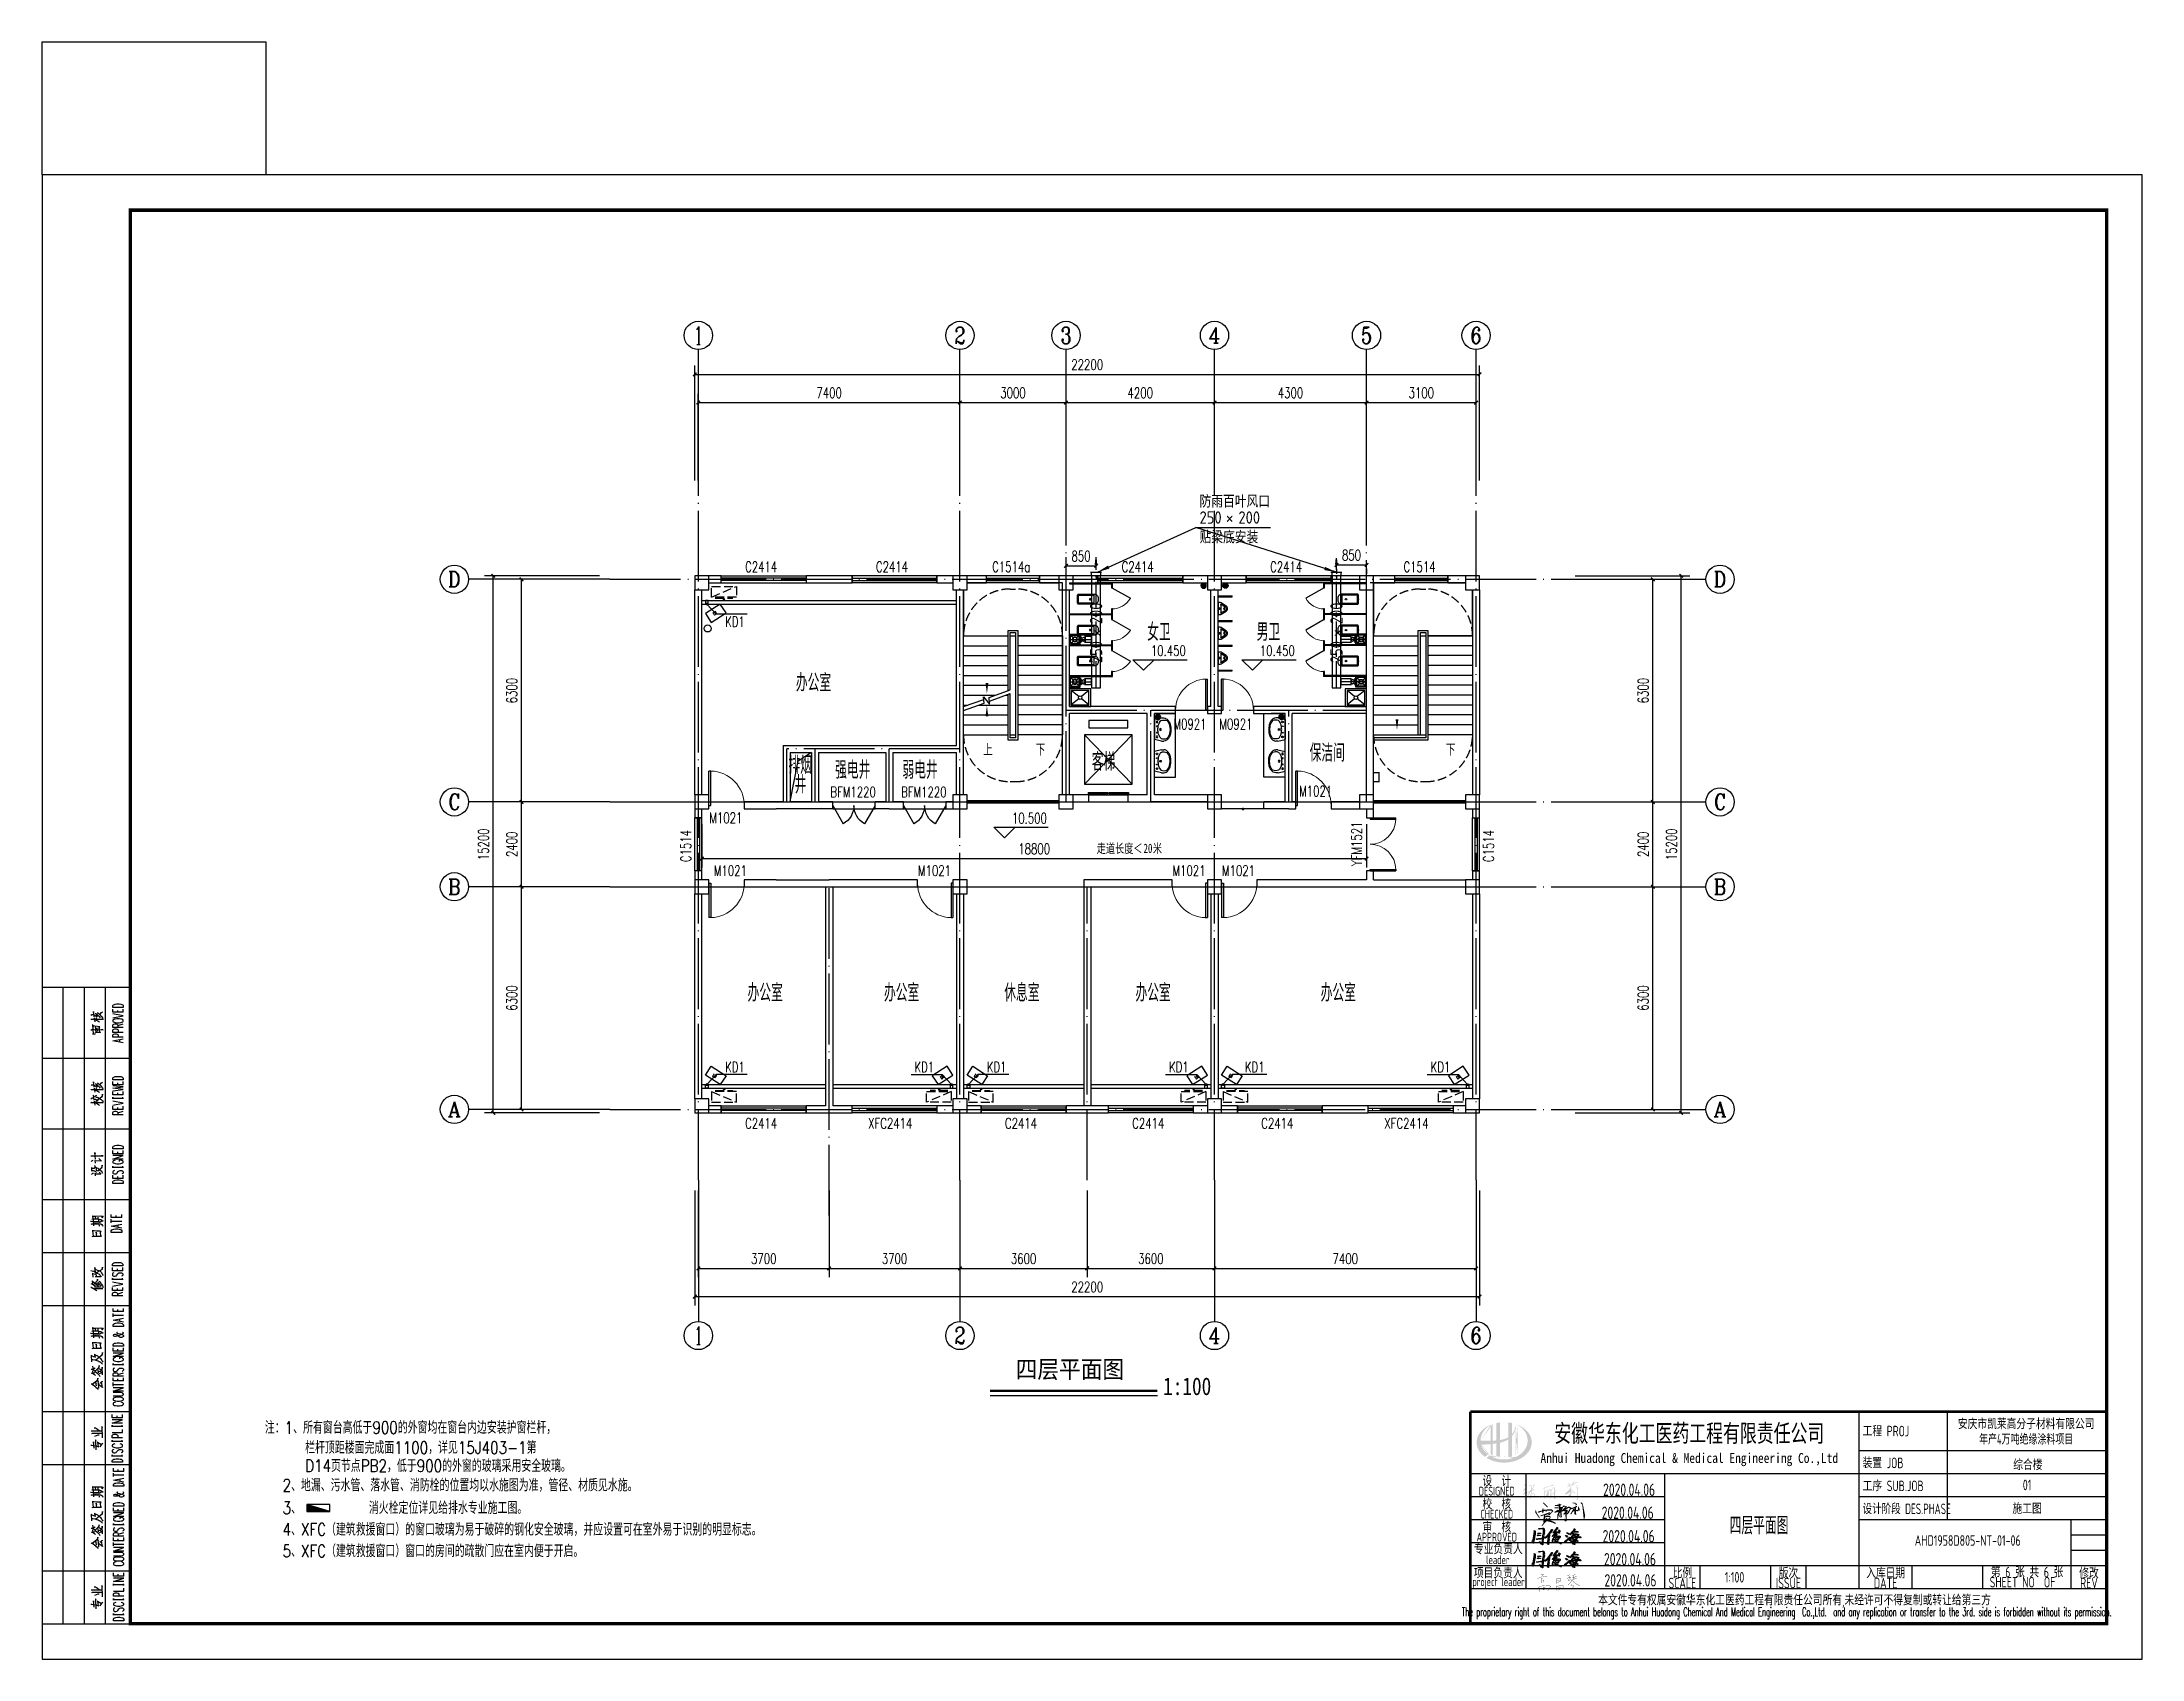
# Model space of a CAD drawing. Extents: x 5188914 to 7068445, y -542675 to 2032183.
# Drawn here: x 5193907 to 5253307, y -542675 to -496916 of the extents above; entities that cross this region are included whole.
import ezdxf
from ezdxf.enums import TextEntityAlignment as Align

# ---------------------------------------------------------------- set-up
doc = ezdxf.new("R2010")
doc.units = 0
doc.header["$LTSCALE"] = 1000
doc.header["$MEASUREMENT"] = 0
for name, pattern in [('CENTER2', [1.125, 0.75, -0.125, 0.125, -0.125]), ('DASH', [0.35, 0.25, -0.1]), ('DOTE', [2.42, 2, -0.2, 0.02, -0.2])]:
    doc.linetypes.add(name, pattern=pattern)
doc.layers.get('0').update_dxf_attribs({"linetype": 'CONTINUOUS'})
doc.layers.get('Defpoints').update_dxf_attribs({"linetype": 'CONTINUOUS'})
for name, color, linetype in [('AXIS', 3, 'CONTINUOUS'), ('AXIS_TEXT', 7, 'CONTINUOUS'), ('COLUMN', 9, 'CONTINUOUS'), ('DIM_ELEV', 3, 'CONTINUOUS'), ('DIM_LEAD', 3, 'CONTINUOUS'), ('DIM_SYMB', 3, 'CONTINUOUS'), ('DOTE', 252, 'CONTINUOUS'), ('DUCT-排烟中心线', 5, 'CENTER2'), ('DUCT-排烟标注', 3, 'CONTINUOUS'), ('DUCT-排烟管', 2, 'CONTINUOUS'), ('DUCT-排风标注', 3, 'CONTINUOUS'), ('DUCT-排风风口', 7, 'CONTINUOUS'), ('Hvac-Hide', 8, 'DASH'), ('LATRINE', 251, 'CONTINUOUS'), ('LVTRY', 251, 'CONTINUOUS'), ('PUB_TEXT', 7, 'CONTINUOUS'), ('PUB_TITLE', 4, 'CONTINUOUS'), ('STAIR', 251, 'CONTINUOUS'), ('TH_DIM', 3, 'CONTINUOUS'), ('TH_TEXT', 7, 'CONTINUOUS'), ('WALL', 251, 'CONTINUOUS'), ('WINDOW', 4, 'CONTINUOUS'), ('WINDOW_TEXT', 7, 'CONTINUOUS'), ('WP_F_PJ', 7, 'CONTINUOUS'), ('厨卫布置', 6, 'CONTINUOUS'), ('图名', 15, 'CONTINUOUS'), ('填充', 251, 'CONTINUOUS'), ('排水', 221, 'CONTINUOUS'), ('文字', 11, 'CONTINUOUS')]:
    doc.layers.add(name, color=color, linetype=linetype)
doc.styles.add('_TCH_AXIS', font='COMPLEX', dxfattribs={"bigfont": 'GBCBIG'})
doc.styles.add('_TCH_DIM', font='SIMPLEX', dxfattribs={"bigfont": 'GBCBIG'})
doc.styles.add('_TCH_DIM_T3', font='SIMPLEX', dxfattribs={"width": 0.705882, "bigfont": 'GBCBIG'})
doc.styles.add('_TCH_LABEL', font='COMPLEX', dxfattribs={"bigfont": 'GBCBIG'})
doc.styles.add('_TCH_WINDOW', font='SIMPLEX', dxfattribs={"height": 3.5, "bigfont": 'GBCBIG'})
doc.styles.add('AHD', font='sceie.shx', dxfattribs={"width": 0.7, "bigfont": 'sceic.shx'})
doc.styles.add('COMPLEX', font='COMPLEX')
doc.styles.add('DIM_FONT', font='SIMPLEX', dxfattribs={"width": 0.7, "bigfont": 'GBCBIG'})
doc.styles.add('ECEC_TQ', font='txt_l.shx', dxfattribs={"bigfont": 'hztxt_l.shx'})
doc.styles.add('HZ1', font='txt.shx', dxfattribs={"bigfont": 'hzdx.shx'})
doc.styles.add('sceie', font='SCEIE', dxfattribs={"width": 0.75, "bigfont": 'SCEIC'})
doc.styles.add('schuco', font='sceie.shx', dxfattribs={"width": 0.7, "bigfont": 'sceic.shx'})
doc.styles.get("Standard").update_dxf_attribs({"font": 'SCEIE', "bigfont": 'SCEIC'})
doc.styles.add('宋体', font='', dxfattribs={"width": 0.7})
doc.styles.get('宋体').set_extended_font_data('SimSun')
doc.dimstyles.new('_TCH_ARCH&&100', dxfattribs={"dimtxt": 297.5, "dimasz": 100, "dimexe": 250, "dimexo": 300, "dimgap": 126.25, "dimtad": 1, "dimdec": 0, "dimzin": 0, "dimdsep": 46, "dimtxsty": '_TCH_DIM_T3', "dimblk": 'ARCHTICK', "dimcen": 0.09, "dimclrt": 7, "dimazin": 2, "dimtfac": 1, "dimtdec": 0, "dimtix": 1, "dimtmove": 2, "dimatfit": 3, "dimfxl": 0, "dimtolj": 1, "dimtzin": 0, "dimarcsym": 0})

msp = doc.modelspace()

# ---------------------------------------------------------------- texts
for s, height, style, width, p in [('女卫', 500, 'schuco', 0.7, (5225166.9, -513863.3)), ('男卫', 500, 'schuco', 0.7, (5228265.3, -513863.3)), ('办公室', 500, 'schuco', 0.7, (5215231.3, -515297.2)), ('保洁间', 500, 'schuco', 0.7, (5229762.2, -517282.3)), ('排烟', 500, 'schuco', 0.7, (5215021, -517631)), ('强电井', 500, 'schuco', 0.7, (5216340.9, -517764.6)), ('弱电井', 500, 'schuco', 0.7, (5218246, -517764.6)), ('客梯', 500, 'schuco', 0.7, (5223599.2, -517535.4)), ('井', 500, 'schuco', 0.7, (5215197.4, -518180.8)), ('办公室', 500, 'schuco', 0.7, (5213864.2, -524072.4)), ('办公室', 500, 'schuco', 0.7, (5217723.3, -524072.4)), ('休息室', 500, 'schuco', 0.7, (5221125.7, -524072.4)), ('办公室', 500, 'schuco', 0.7, (5224837.4, -524072.4)), ('办公室', 500, 'schuco', 0.7, (5230075.3, -524072.4)), ('工程 PROJ', 300, 'sceie', 0.8, (5245404.1, -536375)), ('装置 JOB', 300, 'sceie', 0.8, (5245404.1, -537275)), ('工序 SUB.JOB', 300, 'sceie', 0.8, (5245404.1, -537925)), ('设计阶段 DES.PHASE', 300, 'sceie', 0.75, (5245404.1, -538575))]:
    msp.add_text(s, height=height, dxfattribs=dict(style=style, width=width)).set_placement(p)
for s, height, style, width, p in [('安徽华东化工医药工程有限责任公司', 500, '宋体', 0.7, (5240502.1, -536275)), ('安庆市凯莱高分子材料有限公司', 300, 'sceie', 0.8, (5250030.9, -536004.8)), ('年产4万吨绝缘涂料项目', 300, 'sceie', 0.65, (5250030.9, -536439.8)), ('Anhui Huadong Chemical & Medical Engineering Co.,Ltd', 280, '宋体', 0.85, (5240502.1, -537025)), ('设  计', 300, 'AHD', 0.8, (5235057.2, -537625)), ('设  计', 300, 'AHD', 0.8, (5235057.2, -537625)), ('综合楼', 300, 'sceie', 0.8, (5250078.7, -537161)), ('DESIGNED', 250, 'AHD', 0.8, (5235057.2, -537925)), ('DESIGNED', 250, 'AHD', 0.8, (5235057.2, -537925)), ('校  核', 300, 'AHD', 0.8, (5235057.2, -538275)), ('校  核', 300, 'AHD', 0.8, (5235057.2, -538275)), ('01', 300, 'sceie', 0.8, (5250057.2, -537750)), ('CHECKED', 250, 'AHD', 0.8, (5235057.2, -538575)), ('CHECKED', 250, 'AHD', 0.8, (5235057.2, -538575)), ('审  核', 300, 'AHD', 0.8, (5235057.2, -538925)), ('审  核', 300, 'AHD', 0.8, (5235057.2, -538925)), ('四层平面图', 500, 'AHD', 0.7, (5242476.1, -538888.7)), ('施工图', 300, 'sceie', 0.8, (5250057.2, -538400)), ('APPROVED', 250, 'AHD', 0.8, (5235057.2, -539225)), ('APPROVED', 250, 'AHD', 0.8, (5235057.2, -539225)), ('专业负责人', 300, 'AHD', 0.8, (5235100.2, -539545)), ('leader', 250, 'AHD', 0.8, (5235087.2, -539865)), ('project leader', 250, 'AHD', 0.8, (5235107.2, -540525)), ('项目负责人', 300, 'AHD', 0.8, (5235097.2, -540225)), ('SCALE', 300, 'sceie', 0.8, (5240307.2, -540525)), ('比例', 300, 'sceie', 0.8, (5240307.2, -540225)), ('1:100', 300, 'sceie', 0.8, (5241783.1, -540361.9)), ('ISSUE', 300, 'sceie', 0.8, (5243307.2, -540525)), ('版次', 300, 'sceie', 0.8, (5243307.2, -540225)), ('入库日期', 300, 'sceie', 0.8, (5246057.2, -540225)), ('DATE', 300, 'sceie', 0.8, (5246057.2, -540525)), ('SHEET NO  OF  ', 300, 'sceie', 0.8, (5250057.2, -540500)), ('第 6 张 共 6 张', 300, 'sceie', 0.8, (5250057.2, -540200)), ('REV', 300, 'sceie', 0.8, (5251807.2, -540525)), ('修改', 300, 'sceie', 0.8, (5251807.2, -540225)), ('本文件专有权属安徽华东化工医药工程有限责任公司所有,未经许可不得复制或转让给第三方', 300, 'sceie', 0.8, (5243478.3, -541023.9)), ('The proprietary right of this document belongs to Anhui Huadong Chemical And Medical Engineering  Co.,Ltd.  and any replication or transfer to the 3rd. side is forbidden without its permission. ', 250, 'ECEC_TQ', 0.45, (5243307.2, -541375))]:
    msp.add_text(s, height=height, dxfattribs=dict(style=style, width=width)).set_placement(p, align=Align.MIDDLE)
at = {"style": 'sceie', "width": 0.8}
for tag, height, p in [('2020.04.06', 350, (5238799.3, -537884.6)), ('2020.04.06', 350, (5238760.2, -538535.2)), ('2020.04.06', 350, (5238786.3, -539198.8)), ('AHD1958D805-NT-01-06', 300, (5248378, -539321.3)), ('2020.04.06', 350, (5238825.3, -539849.4)), ('2020.04.06', 350, (5238838.3, -540448))]:
    msp.add_attdef(tag, text='200320-02-040', height=height, dxfattribs=at).set_placement(p, align=Align.MIDDLE)
at = {"layer": 'DIM_ELEV', "color": 7, "style": '_TCH_DIM', "width": 0.705882}
for s, p in [('10.450', (5225271.9, -514291)), ('10.450', (5228353.8, -514291)), ('10.500', (5221341.8, -519031.4))]:
    msp.add_text(s, height=297.5, dxfattribs=at).set_placement(p)
at = {"layer": 'DIM_SYMB', "color": 7, "style": '_TCH_DIM'}
for s, p in [('上', (5220530.4, -517115.8)), ('下', (5222014.7, -517115.8)), ('下', (5233614.7, -517115.8))]:
    msp.add_text(s, height=337.6, dxfattribs=at).set_placement(p)
at = {"layer": 'DUCT-排烟标注', "color": 0}
for s, p in [('200', (5223897.4, -513392.5, 2000)), ('200', (5230697.1, -513392.5, 2000)), ('×', (5223897.4, -513742.5, 2000)), ('×', (5230697.1, -513742.5, 2000)), ('250', (5223897.4, -514492.5, 2000)), ('250', (5230697.1, -514492.5, 2000))]:
    msp.add_text(s, height=350, rotation=90, dxfattribs=at).set_placement(p)
at = {"layer": 'DUCT-排风标注', "color": 7}
for s, p in [('250', (5226648.9, -510547.2)), ('防雨百叶风口', (5226648.9, -510092.2)), ('200', (5227748.9, -510547.2)), ('贴梁底安装', (5226648.9, -511107.2)), ('×', (5227398.9, -510547.2))]:
    msp.add_text(s, height=350, dxfattribs=at).set_placement(p)
at = {"layer": 'PUB_TEXT', "style": '_TCH_LABEL', "width": 0.705882}
for p in [(5213229.5, -513468.2), (5213229.5, -526070.8), (5218584.8, -526070.8), (5220629.5, -526070.8), (5225784.8, -526070.8), (5227929.5, -526070.8), (5233184.8, -526070.8)]:
    msp.add_text('KD1', height=297.5, dxfattribs=at).set_placement(p)
at = {"layer": 'TH_TEXT', "color": 1, "style": '宋体', "width": 0.7}
for s, height, p in [('走道长度＜', 264.35, (5223740.8, -519866.1)), ('20', 264.35, (5225064, -519866.1)), ('米', 264.3, (5225328.6, -519866.1))]:
    msp.add_text(s, height=height, dxfattribs=at).set_placement(p)
at = {"layer": '厨卫布置', "style": 'DIM_FONT', "width": 0.494118}
for rotation, p in [(32.716692, (5212925.2, -513144)), (327.283308, (5212868.2, -526186.3)), (32.716692, (5219351, -526266.7)), (327.283308, (5220268.2, -526186.3)), (32.716692, (5226551, -526266.7)), (327.283308, (5227468.2, -526186.3)), (32.716692, (5233951, -526266.7))]:
    msp.add_text('LW', height=89.65, rotation=rotation, dxfattribs=at).set_placement(p)
at = {"layer": '图名', "style": '宋体'}
for s, width, p in [('四层平面图', 0.9, (5221447.1, -534724.5)), ('1:100', 0.8, (5225619.9, -535205.3))]:
    msp.add_text(s, height=500, dxfattribs=dict(at, width=width)).set_placement(p)
at = {"layer": '文字', "style": 'HZ1', "width": 0.8}
for s, p in [('注：1、所有窗台高低于900的外窗均在窗台内边安装护窗栏杆，', (5200210.9, -536299.7)), ('栏杆顶距楼面完成面1100，详见15J403-1第', (5201350, -536867.5)), ('2、地漏、污水管、落水管、消防栓的位置均以水施图为准，管径、材质见水施。', (5200712.8, -537932.1)), ('D14页节点PB2，低于900的外窗的玻璃采用安全玻璃。', (5201350, -537382.1)), ('3、       消火栓定位详见给排水专业施工图。', (5200712.8, -538571.7)), ('4、XFC（建筑救援窗口）的窗口玻璃为易于破碎的钢化安全玻璃，并应设置可在室外易于识别的明显标志。', (5200712.8, -539183)), ('5、XFC（建筑救援窗口）窗口的房间的疏散门应在室内便于开启。', (5200712.8, -539791.7))]:
    msp.add_text(s, height=350, dxfattribs=at).set_placement(p)

# ---------------------------------------------------------------- blocks, each defined once
blk = doc.blocks.new('$lvtry$00000171')
at = {"layer": '排水'}
for p, q in [((-74, 11), (-11, 74)), ((-70, -27), (27, 70)), ((-53, -53), (53, 53)), ((-27, -70), (70, 27)), ((11, -74), (74, -11))]:
    blk.add_line(p, q, dxfattribs=at)
blk.add_circle((0, 0), 75, dxfattribs=at)
blk.add_point((0, 0), dxfattribs=at)
blk = doc.blocks.new('A$C2E081725')
at = {"linetype": 'DASH'}
for p, q in [((700, 94), (0, 394)), ((600, 64), (100, 64)), ((138, 94), (138, 64)), ((350, 8), (327, 39)), ((350, 49), (350, 0)), ((350, 8), (373, 39)), ((563, 94), (563, 64))]:
    blk.add_line(p, q, dxfattribs=at)
blk.add_lwpolyline([(0, 394), (0, 94), (700, 94), (700, 394)], close=True, dxfattribs=at)
blk = doc.blocks.new('$TCHSYS$APDOOR2D')
blk.add_line((0.5, 0), (0, 0.866))
at = {"lineweight": 13}
blk.add_arc((0.5, 0), 1, 120, 180, dxfattribs=at)
blk = doc.blocks.new('$lvtry$00000200')
at = {"color": 0}
for p, q in [((-110, -40), (-110, -470)), ((100, -30), (-100, -30)), ((110, -470), (110, -40))]:
    blk.add_line(p, q, dxfattribs=at)
blk.add_lwpolyline([(100, 0), (-100, 0, 0.414214), (-140, -40), (-140, -480, 0.414214), (-30, -590), (30, -590, 0.414214), (140, -480), (140, -40, 0.414214)], format="xyb", close=True, dxfattribs=at)
blk.add_lwpolyline([(140, -470), (-140, -470)], dxfattribs=at)
blk.add_circle((0, -359), 20, dxfattribs=at)
for centre, start, end in [((-100, -40), 90, 180), ((100, -40), 0, 90)]:
    blk.add_arc(centre, 10, start, end, dxfattribs=at)
for p in [(0, 0), (0, -359)]:
    blk.add_point(p, dxfattribs=at)
blk = doc.blocks.new('$lvtry$00000221')
at = {"color": 0}
for p, q in [((-124, -91), (-43, -216)), ((-116, -76), (116, -76)), ((43, -216), (124, -91))]:
    blk.add_line(p, q, dxfattribs=at)
blk.add_lwpolyline([(69, -231, -0.57735), (-69, -231), (-162, -88, -0.145378), (-170, -61), (-170, 0), (170, 0), (170, -61, -0.145378), (162, -88)], format="xyb", close=True, dxfattribs=at)
for centre, radius in [((0, -177), 20), ((0, -38), 17.7)]:
    blk.add_circle(centre, radius, dxfattribs=at)
for centre, radius, start, end in [((-116, -86), 10, 90, 213.0863), ((0, -191), 50, 210, 330), ((116, -86), 10, 326.9137, 90)]:
    blk.add_arc(centre, radius, start, end, dxfattribs=at)
for p in [(0, -38), (0, -177)]:
    blk.add_point(p, dxfattribs=at)
blk = doc.blocks.new('A$C04D97144')
for p, q in [((6, 0), (6, 180)), ((12, 0), (12, 180)), ((18, 0), (18, 180)), ((0, 160), (25, 160)), ((0, 140), (25, 140)), ((0, 120), (25, 120)), ((0, 105), (25, 105)), ((0, 90), (25, 90)), ((0, 60), (25, 60)), ((0, 45), (25, 45)), ((0, 15), (25, 15))]:
    blk.add_line(p, q)
blk.add_lwpolyline([(0, 180), (0, 0), (25, 0), (25, 180)], close=True)
for points in [[(13.86, 172.15), (14.14, 172.35), (14.27, 172.38), (14.34, 172.35)], [(14.77, 171.68), (14.55, 173.26), (14.52, 173.14), (14.6, 172.92)], [(14.74, 172.24), (14.91, 172.21), (15.58, 171.72), (15.62, 171.68), (15.41, 172.54)], [(15.05, 172.71), (15.19, 172.68), (15.62, 172.35), (15.65, 172.32), (15.93, 172.07), (16.21, 171.79), (16.46, 171.47)], [(15.62, 172.92), (15.82, 172.82), (16.28, 172.49), (16.56, 172.15), (16.86, 171.79), (17.09, 171.47), (17.27, 171.22)], [(16.39, 172.38), (16.86, 172.95), (17.09, 173.06), (16.81, 172.89)], [(22.97, 174.41), (20.03, 174.41), (20.03, 174.9), (20.17, 175.1), (20.47, 175.24), (20.72, 175.32), (21.18, 175.38), (21.87, 175.38), (22.28, 175.32), (22.58, 175.24), (22.83, 175.1), (22.97, 174.9), (22.97, 174.41), (22.97, 174.41)], [(22.97, 173), (20.03, 173), (20.03, 173.91)], [(20.03, 171.46), (22.97, 172.02), (20.03, 172.59)], [(21.43, 173), (21.43, 173.56)], [(22.97, 173), (22.97, 173.91)], [(13.78, 167.95), (14.06, 168.13), (14.27, 168.19)], [(13.81, 170.94), (13.95, 171.05), (13.92, 171.02), (17.27, 171.02), (17, 170.98), (16.72, 171.02)], [(14.27, 166.93), (14.52, 166.93), (14.71, 166.88), (14.91, 166.82), (15.05, 166.76)], [(14.56, 166.93), (14.41, 169.49), (14.31, 169.43), (14.77, 169.08)], [(14.66, 168.06), (14.71, 168.13), (17.28, 168.09), (17.03, 168.05), (16.72, 168.09)], [(14.8, 171.44), (14.97, 170.34)], [(16.18, 168.75), (16.32, 168.86), (14.97, 169.04), (15.08, 169.08), (15.27, 167.31)], [(14.99, 171.05), (15.44, 170.8), (15.79, 170.59), (16.04, 170.42), (16.29, 170.2)], [(15.02, 167.18), (15.27, 167.25), (16.53, 167.36), (16.29, 167.32), (16.18, 168.75), (16.15, 168.58), (16.21, 168.27)], [(15.19, 171.05), (15.54, 171.41)], [(15.73, 167.59), (15.62, 168.61)], [(20.03, 170.48), (20.17, 170.34), (20.47, 170.2), (20.72, 170.14), (21.18, 170.06), (21.87, 170.06), (22.28, 170.14), (22.58, 170.2), (22.83, 170.34), (22.97, 170.48), (22.97, 170.77), (22.83, 170.91), (22.58, 171.05), (22.28, 171.11), (21.87, 171.19), (21.18, 171.19), (20.72, 171.11), (20.47, 171.05), (20.17, 170.91), (20.03, 170.77), (20.03, 170.48), (20.03, 170.48)], [(22.97, 168.74), (20.03, 168.74), (20.03, 169.37), (20.17, 169.57), (20.33, 169.65), (20.58, 169.71), (20.88, 169.71), (21.18, 169.65), (21.27, 169.57), (21.43, 169.37), (21.43, 168.74)], [(22.97, 167.34), (20.03, 167.34), (20.03, 167.97), (20.17, 168.17), (20.33, 168.24), (20.58, 168.31), (21.02, 168.31), (21.27, 168.24), (21.43, 168.17), (21.57, 167.97), (21.57, 167.34)], [(22.97, 165.93), (20.03, 165.93), (20.03, 166.57), (20.17, 166.77), (20.33, 166.84), (20.58, 166.92), (21.02, 166.92), (21.27, 166.84), (21.43, 166.77), (21.57, 166.57), (21.57, 165.93)], [(21.43, 169.23), (22.97, 169.71)], [(22.97, 164.39), (20.03, 164.95), (22.97, 165.52)], [(21.98, 164.61), (21.98, 165.3)], [(22.97, 153.91), (20.03, 153.91), (20.03, 154.4), (20.17, 154.6), (20.47, 154.74), (20.72, 154.82), (21.18, 154.88), (21.87, 154.88), (22.28, 154.82), (22.58, 154.74), (22.83, 154.6), (22.97, 154.4), (22.97, 153.91), (22.97, 153.91)], [(13.81, 151.05), (13.95, 151.16), (13.92, 151.13), (17.27, 151.13), (17, 151.1), (16.72, 151.13)], [(13.81, 148.52), (14.06, 148.69), (14.23, 148.76), (14.41, 148.76)], [(13.86, 152.26), (14.14, 152.46), (14.27, 152.49), (14.34, 152.46)], [(14.71, 148.1), (14.52, 149.54), (14.49, 149.43), (14.55, 149.29)], [(14.77, 151.79), (14.55, 153.37), (14.52, 153.26), (14.6, 153.03)], [(14.74, 152.35), (14.91, 152.32), (15.58, 151.84), (15.62, 151.79), (15.41, 152.67)], [(14.8, 151.55), (14.97, 150.45)], [(14.91, 149.01), (15.22, 149.35), (15.36, 149.43), (15.54, 149.54)], [(14.99, 151.16), (15.44, 150.91), (15.79, 150.7), (16.04, 150.53), (16.29, 150.31)], [(15.05, 152.82), (15.19, 152.81), (15.62, 152.46), (15.65, 152.43), (15.93, 152.18), (16.21, 151.9), (16.46, 151.58)], [(15.19, 151.16), (15.54, 151.52)], [(15.33, 148.98), (15.57, 149.01), (15.96, 148.83), (16.28, 148.66), (16.53, 148.47), (16.72, 148.3), (16.92, 148.13), (17.09, 147.92), (17.27, 147.67)], [(15.62, 153.03), (15.82, 152.95), (16.28, 152.6), (16.56, 152.26), (16.86, 151.9), (17.09, 151.58), (17.27, 151.33)], [(15.73, 148.21), (15.79, 148.3), (17.09, 149.29), (17.12, 149.82), (17.03, 149.32), (16.92, 149.18)], [(16.39, 152.49), (16.86, 153.06), (17.09, 153.17), (16.81, 153)], [(22.97, 152.51), (20.03, 152.51), (20.03, 153.42)], [(20.03, 150.83), (22.97, 151.18), (20.03, 151.52), (22.97, 151.88), (20.03, 152.23)], [(22.97, 149.7), (20.03, 149.7), (20.03, 150.61)], [(20.03, 148.52), (20.03, 148.98), (20.03, 148.71), (22.89, 148.71), (22.89, 148.52), (22.89, 148.98)], [(21.43, 152.51), (21.43, 153.06)], [(21.43, 149.7), (21.43, 150.26)], [(22.97, 152.51), (22.97, 153.42)], [(22.97, 149.7), (22.97, 150.61)], [(13.81, 147.36), (13.98, 147.5), (13.92, 147.45), (17.27, 147.45), (17.06, 147.39), (16.78, 147.45)], [(14.74, 147.84), (14.94, 146.76)], [(14.91, 148.47), (15.13, 148.44), (15.54, 148.16), (15.82, 147.95), (15.93, 147.84)], [(14.94, 147.45), (15.33, 147.28), (15.68, 147.08), (15.99, 146.89), (16.28, 146.65)], [(15.08, 147.47), (15.44, 147.88)], [(20.03, 146.76), (22.97, 147.33), (20.03, 147.89)], [(22.97, 145.5), (20.03, 145.5), (20.03, 146.42)], [(22.97, 144.03), (20.03, 144.03), (20.03, 144.67), (20.17, 144.88), (20.33, 144.94), (20.58, 145.02), (20.88, 145.02), (21.18, 144.94), (21.27, 144.88), (21.43, 144.67), (21.43, 144.03)], [(21.43, 145.5), (21.43, 146.07)], [(21.43, 144.53), (22.97, 145.02)], [(22.97, 145.5), (22.97, 146.42)], [(13.78, 132.37), (13.98, 132.39), (17.28, 132.39), (17.06, 132.37), (16.78, 132.39)], [(13.86, 130.75), (14.14, 130.97), (14.28, 131.08), (14.45, 131.15)], [(15.13, 131.49), (14.99, 133.33), (14.97, 133.22), (15.02, 132.98)], [(15.13, 130.33), (15.02, 131.11), (14.97, 131.07), (16.72, 131), (16.84, 130.89), (16.04, 131.66)], [(22.97, 134.41), (20.03, 134.41), (20.03, 134.9), (20.17, 135.1), (20.47, 135.25), (20.72, 135.31), (21.18, 135.39), (21.87, 135.39), (22.28, 135.31), (22.58, 135.25), (22.83, 135.1), (22.97, 134.9), (22.97, 134.41), (22.97, 134.41)], [(22.97, 133), (20.03, 133), (20.03, 133.91)], [(22.97, 131.46), (20.03, 131.46), (22.97, 132.45), (20.03, 132.45)], [(20.72, 131.19), (20.47, 131.11), (20.17, 130.97), (20.03, 130.83), (20.03, 130.55), (20.17, 130.42), (20.47, 130.28), (20.72, 130.2), (21.18, 130.14), (21.87, 130.14), (22.28, 130.2), (22.58, 130.28), (22.83, 130.42), (22.97, 130.55), (22.97, 130.83), (22.83, 130.97), (22.58, 131.11), (22.28, 131.19), (21.87, 131.19), (21.87, 130.83)], [(21.43, 133), (21.43, 133.56)], [(22.97, 133), (22.97, 133.91)], [(13.92, 128.22), (14.17, 128.26), (14.45, 128.26), (14.71, 128.19), (14.97, 128.11), (15.13, 128), (15.27, 127.89), (15.41, 127.75)], [(13.98, 127.12), (14.38, 127.45), (14.55, 127.52)], [(14.14, 128.29), (14.09, 129.06), (14, 128.99), (14.23, 128.9), (14.42, 128.9), (14.6, 128.9), (14.8, 128.9), (14.88, 128.93), (14.97, 128.99), (14.99, 129.1), (15.02, 129.24), (15.02, 129.45), (14.99, 129.56), (14.94, 129.64)], [(15.16, 126.7), (15.05, 127.45), (14.94, 127.34), (15.16, 127.31), (16.67, 127.3), (16.78, 127.16), (16.18, 127.75)], [(15.51, 128.11), (15.36, 129.21), (15.27, 129.13), (15.51, 129.02), (15.79, 128.88), (16.01, 128.74), (16.21, 128.6), (16.46, 128.37), (16.7, 128.11), (16.89, 127.86), (17.03, 127.66), (17.12, 127.49)], [(15.76, 128.08), (15.76, 128.15), (17, 129.2), (17.03, 129.73), (16.95, 129.2), (16.84, 129.06)], [(20.03, 129.02), (20.03, 129.48), (20.03, 129.21), (22.89, 129.21), (22.89, 129.02), (22.89, 129.48)], [(20.47, 128.24), (20.17, 128.1), (20.03, 127.89), (20.03, 127.61), (20.17, 127.41), (20.47, 127.27), (20.72, 127.27), (21.02, 127.33), (21.18, 127.41), (21.27, 127.55), (21.57, 127.97), (21.73, 128.1), (21.87, 128.18), (22.12, 128.24), (22.58, 128.24), (22.83, 128.1), (22.97, 127.89), (22.97, 127.61), (22.83, 127.41), (22.58, 127.27)], [(22.97, 126.01), (20.03, 126.01), (20.03, 126.92)], [(22.97, 124.61), (20.03, 124.61), (20.03, 125.1), (20.17, 125.3), (20.47, 125.44), (20.72, 125.52), (21.18, 125.58), (21.87, 125.58), (22.28, 125.52), (22.58, 125.44), (22.83, 125.3), (22.97, 125.1), (22.97, 124.61), (22.97, 124.61)], [(21.43, 126.01), (21.43, 126.56)], [(22.97, 126.01), (22.97, 126.92)], [(13.75, 113.87), (13.92, 113.91), (16.13, 113.83)], [(13.92, 113.06), (14.09, 113.13), (16.21, 113.13)], [(14.14, 114.51), (14.45, 114.6), (15.08, 114.6), (15.76, 114.57), (16.18, 114.51), (16.64, 114.37), (16.92, 114.2), (17.34, 113.88)], [(14.49, 114.6), (14.34, 115.45), (14.27, 115.36), (15.13, 115.36), (15.19, 115.36), (16.46, 115.39), (16.95, 115.36), (17.23, 115.33), (17.31, 115.31), (16.95, 114.89), (17.2, 115.28)], [(14.69, 112.61), (14.52, 114.29)], [(15.16, 113.16), (15.08, 113.66)], [(15.19, 114.62), (15.11, 115.11)], [(15.65, 113.17), (15.57, 113.63)], [(15.93, 114.57), (15.93, 114.62), (15.85, 115.07)], [(16.29, 112.53), (16.07, 114.29), (16.04, 114.2), (16.13, 114.09)], [(16.39, 113.63), (16.72, 113.94), (16.86, 113.94), (16.61, 113.83)], [(16.46, 113.17), (16.61, 113.16), (16.89, 112.92), (17.09, 112.72), (17.23, 112.53)], [(22.54, 114.92), (19.59, 114.92), (19.59, 115.83)], [(19.59, 113.44), (19.59, 114.43)], [(19.59, 113.94), (22.54, 113.94)], [(22.54, 111.9), (19.59, 112.47), (22.54, 113.03)], [(21, 114.92), (21, 115.48)], [(22.54, 114.92), (22.54, 115.83)], [(14.17, 109.58), (14.45, 109.64), (15.08, 109.67), (15.73, 109.69), (15.82, 109.69), (16.28, 109.69), (16.86, 109.69), (16.67, 109.69), (16.5, 110.8), (16.7, 111.02), (16.43, 111.08), (16.1, 111.08), (15.44, 111.12), (14.77, 111.13), (14.2, 111.13), (14.28, 111.16), (14.49, 109.67)], [(15.51, 109.69), (15.33, 110.8), (15.3, 110.69), (15.41, 110.42)], [(22.54, 110.72), (19.59, 110.72), (19.59, 111.21), (19.75, 111.41), (20.05, 111.56), (20.3, 111.63), (20.75, 111.7), (21.44, 111.7), (21.85, 111.63), (22.15, 111.56), (22.4, 111.41), (22.54, 111.21), (22.54, 110.72), (22.54, 110.72)], [(21.55, 112.12), (21.55, 112.81)], [(22.86, 101.27), (19.92, 101.27), (19.92, 101.75), (20.06, 101.97), (20.36, 102.11), (20.61, 102.18), (21.07, 102.24), (21.76, 102.24), (22.17, 102.18), (22.47, 102.11), (22.72, 101.97), (22.86, 101.75), (22.86, 101.27), (22.86, 101.27)], [(13.78, 95.27), (13.95, 95.23), (14.41, 94.98), (14.45, 94.98), (14.8, 94.75), (15.08, 94.56), (15.3, 94.35), (15.51, 94.18)], [(13.84, 99.93), (14.17, 99.88), (14.63, 99.71), (15.11, 99.49), (15.41, 99.32), (15.65, 99.21), (15.85, 99.08)], [(13.84, 96.29), (14.27, 96.08), (14.6, 95.91), (14.85, 95.72), (14.91, 95.69), (15.11, 95.55)], [(14.38, 96.02), (14.41, 96.14), (14.28, 96.99), (14.23, 96.93), (14.63, 96.65), (14.97, 96.4), (15.19, 96.16), (15.4, 95.91), (15.58, 95.66), (15.71, 95.49)], [(14.49, 98.06), (14.34, 99.21), (14.27, 99.08), (15.25, 98.94), (15.25, 99.08), (15.36, 98.23), (15.11, 98.19), (15.41, 98.23), (16.7, 98.2)], [(14.66, 95.91), (14.69, 96.02), (15.71, 97.13), (15.68, 97.5), (15.68, 97.13), (15.57, 96.99)], [(14.83, 95.3), (16.46, 95.3), (16.28, 95.27), (16.13, 95.3)], [(15.16, 99.49), (14.99, 100.76), (14.97, 100.62), (15.02, 100.39)], [(15.11, 100.2), (15.27, 100.2), (15.73, 100.07), (15.99, 99.96), (16.21, 99.85), (16.42, 99.71), (16.61, 99.54), (16.81, 99.35), (16.95, 99.11), (17.09, 98.89), (17.14, 98.72), (17.2, 98.55)], [(15.41, 96.4), (15.51, 96.36), (15.54, 96.33), (15.76, 96.05), (15.96, 95.83), (16.1, 95.63)], [(15.54, 99.35), (15.57, 99.43), (17.09, 100.31), (17.12, 100.84), (17.03, 100.34), (16.86, 100.2)], [(15.76, 96.62), (15.87, 96.57), (15.93, 96.54), (16.21, 96.22), (16.24, 96.16), (16.39, 96), (16.53, 95.77), (16.67, 95.55)], [(16.81, 98.12), (16.04, 99)], [(16.1, 96.88), (16.29, 96.79), (16.57, 96.47), (16.81, 96.19), (16.95, 95.91), (17.12, 95.63), (17.23, 95.38), (17.28, 95.17)], [(22.86, 99.87), (19.92, 99.87), (19.92, 100.78)], [(20.36, 99.3), (20.06, 99.16), (19.92, 98.96), (19.92, 98.67), (20.06, 98.47), (20.36, 98.33), (20.61, 98.33), (20.91, 98.39), (21.07, 98.47), (21.16, 98.61), (21.46, 99.02), (21.62, 99.16), (21.76, 99.24), (22.01, 99.3), (22.47, 99.3), (22.72, 99.16), (22.86, 98.96), (22.86, 98.67), (22.72, 98.47), (22.47, 98.33)], [(19.92, 97.28), (19.92, 97.75), (19.92, 97.48), (22.78, 97.48), (22.78, 97.28), (22.78, 97.75)], [(19.92, 95.53), (22.86, 96.08), (19.92, 96.65)], [(22.86, 94.26), (19.92, 94.26), (19.92, 95.17)], [(21.32, 99.87), (21.32, 100.43)], [(22.86, 99.87), (22.86, 100.78)], [(22.86, 94.26), (22.86, 95.17)], [(14.74, 94.86), (17.23, 94.86), (17, 94.81), (16.57, 94.86)], [(22.86, 92.8), (19.92, 92.8), (19.92, 93.43), (20.06, 93.63), (20.22, 93.71), (20.47, 93.77), (20.77, 93.77), (21.07, 93.71), (21.16, 93.63), (21.32, 93.43), (21.32, 92.8)], [(23.05, 88.31), (20.09, 88.31), (20.09, 89.22)], [(21.32, 94.26), (21.32, 94.83)], [(21.32, 93.29), (22.86, 93.77)], [(23.05, 88.31), (23.05, 89.22)], [(14.49, 82.9), (14.34, 83.77), (14.27, 83.67), (15.13, 83.67), (15.19, 83.67), (16.46, 83.7), (16.95, 83.67), (17.23, 83.64), (17.31, 83.62), (16.95, 83.2), (17.2, 83.59)], [(15.19, 82.93), (15.11, 83.42)], [(15.93, 82.89), (15.93, 82.93), (15.85, 83.39)], [(20.09, 86.83), (20.09, 87.82)], [(20.09, 87.33), (23.05, 87.33)], [(23.05, 85.29), (20.09, 85.86), (23.05, 86.42)], [(23.05, 84.11), (20.09, 84.11), (20.09, 84.6), (20.25, 84.8), (20.55, 84.94), (20.8, 85.02), (21.26, 85.09), (21.95, 85.09), (22.34, 85.02), (22.65, 84.94), (22.89, 84.8), (23.05, 84.6), (23.05, 84.11), (23.05, 84.11)], [(21.49, 88.31), (21.49, 88.87)], [(22.04, 85.51), (22.04, 86.2)], [(13.75, 82.18), (13.92, 82.23), (16.13, 82.15)], [(13.92, 81.38), (14.09, 81.44), (16.21, 81.44)], [(14.14, 82.82), (14.45, 82.9), (15.08, 82.9), (15.76, 82.89), (16.18, 82.82), (16.64, 82.68), (16.92, 82.51), (17.34, 82.19)], [(14.17, 77.89), (14.45, 77.95), (15.08, 77.98), (15.73, 78), (15.82, 78), (16.28, 78), (16.86, 78), (16.67, 78), (16.5, 79.12), (16.7, 79.34), (16.43, 79.4), (16.1, 79.4), (15.44, 79.43), (14.77, 79.45), (14.2, 79.45), (14.28, 79.48), (14.49, 77.98)], [(14.69, 80.92), (14.52, 82.6)], [(15.16, 81.46), (15.08, 81.97)], [(15.51, 78), (15.33, 79.12), (15.3, 79.01), (15.41, 78.74)], [(15.65, 81.49), (15.57, 81.94)], [(16.29, 80.84), (16.07, 82.6), (16.04, 82.51), (16.13, 82.4)], [(16.39, 81.94), (16.72, 82.26), (16.86, 82.26), (16.61, 82.15)], [(16.46, 81.49), (16.61, 81.46), (16.89, 81.24), (17.09, 81.03), (17.23, 80.84)], [(21.35, 82.43), (21.26, 82.43), (21.1, 82.35), (21.1, 82.29), (21.26, 82.21), (21.49, 82.15), (22.2, 82.01), (22.65, 81.87), (22.89, 81.72), (23.05, 81.58), (23.05, 81.3), (22.89, 81.17), (22.75, 81.1), (22.5, 81.03), (22.2, 81.03), (21.95, 81.1), (21.79, 81.17), (21.26, 81.66), (21.1, 81.72), (20.8, 81.8), (20.55, 81.8), (20.25, 81.72), (20.09, 81.58), (20.25, 81.44), (20.55, 81.38), (20.8, 81.38), (21.26, 81.44), (21.65, 81.58), (22.65, 81.94), (22.89, 82.08), (23.05, 82.21), (23.05, 82.35), (22.89, 82.43), (22.75, 82.43)], [(23.05, 78.5), (20.09, 78.5), (20.09, 78.99), (20.25, 79.21), (20.55, 79.35), (20.8, 79.41), (21.26, 79.49), (21.95, 79.49), (22.34, 79.41), (22.65, 79.35), (22.89, 79.21), (23.05, 78.99), (23.05, 78.5), (23.05, 78.5)], [(23.05, 77.11), (20.09, 77.11), (20.09, 78.02)], [(21.49, 77.11), (21.49, 77.67)], [(23.05, 77.11), (23.05, 78.02)], [(14.14, 74.09), (14, 76.02), (13.89, 75.88), (14.06, 75.82), (14.6, 75.63), (15.13, 75.42), (15.08, 75.38), (15.08, 75.42), (14.97, 76.24), (14.88, 76.16), (15.19, 76.02), (15.47, 75.88), (15.68, 75.77), (15.85, 75.63), (16.13, 75.42), (16.35, 75.24), (16.57, 75), (16.72, 74.8), (16.89, 74.54), (17.06, 74.26), (17.2, 74.04)], [(13.92, 72), (14.06, 72.03), (14.85, 71.69)], [(14.23, 74.8), (14.38, 74.8), (14.91, 74.69), (15.22, 74.61), (15.54, 74.5), (15.87, 74.36), (16.15, 74.18), (16.5, 73.98), (16.75, 73.79), (16.98, 73.55), (17.09, 73.44)], [(14.49, 70.73), (14.41, 71.54)], [(14.56, 71.83), (14.42, 72.85)], [(14.6, 72.14), (15.05, 72.39)], [(14.85, 71.48), (14.99, 71.47), (15.51, 71.01), (15.57, 70.98), (15.82, 70.74), (16.13, 70.35), (16.28, 70.16), (16.42, 69.96)], [(15.05, 71.43), (16.13, 72.56), (16.13, 73.02), (16.1, 72.56), (15.9, 72.33)], [(15.22, 74.69), (17.12, 76.16), (17.12, 76.76), (17.06, 76.23), (17.03, 76.16), (16.81, 75.94)], [(15.76, 71.86), (15.87, 70.95)], [(16.04, 71.37), (16.46, 71.48), (16.7, 71.43), (16.39, 71.43)], [(16.07, 72.08), (16.28, 72.08), (17.06, 71.75)], [(17.14, 70.46), (17, 72.63), (17, 72.49), (17.03, 72.17)], [(23.05, 75.57), (20.09, 75.57), (23.05, 76.56), (20.09, 76.56)], [(20.8, 75.28), (20.55, 75.22), (20.25, 75.08), (20.09, 74.94), (20.09, 74.65), (20.25, 74.51), (20.55, 74.37), (20.8, 74.31), (21.26, 74.23), (21.95, 74.23), (22.34, 74.31), (22.65, 74.37), (22.89, 74.51), (23.05, 74.65), (23.05, 74.94), (22.89, 75.08), (22.65, 75.22), (22.34, 75.28), (21.95, 75.28), (21.95, 74.94)], [(20.55, 72.35), (20.25, 72.2), (20.09, 72), (20.09, 71.72), (20.25, 71.51), (20.55, 71.37), (20.8, 71.37), (21.1, 71.43), (21.26, 71.51), (21.35, 71.65), (21.65, 72.06), (21.79, 72.2), (21.95, 72.28), (22.2, 72.35), (22.65, 72.35), (22.89, 72.2), (23.05, 72), (23.05, 71.72), (22.89, 71.51), (22.65, 71.37)], [(20.11, 73.11), (20.11, 73.59), (20.11, 73.32), (22.95, 73.32), (22.95, 73.11), (22.95, 73.59)], [(13.89, 67.85), (14.03, 67.84), (14.49, 67.57), (14.97, 67.24), (15.27, 66.96), (15.62, 66.61), (15.93, 66.27)], [(13.92, 70.95), (14.12, 70.92), (14.55, 70.7), (14.88, 70.49), (15.16, 70.27)], [(14.23, 67.74), (15.76, 69.05), (15.76, 69.08), (15.79, 69.5), (15.71, 69.05), (15.57, 68.87)], [(14.52, 70.92), (14.94, 71.12)], [(15.4, 67.27), (15.4, 67.29), (15.4, 67.35), (15.27, 68.26), (15.27, 68.13), (15.33, 67.99)], [(16.04, 66.69), (16.07, 66.82), (15.9, 68.76), (15.87, 68.65), (15.9, 68.54)], [(16.13, 67.63), (16.24, 67.6), (16.78, 67.18), (17.09, 66.93), (17.12, 66.83), (16.86, 68.4), (16.39, 67.99)], [(16.28, 70.84), (16.64, 70.98), (16.81, 70.98), (16.57, 70.95)], [(16.86, 68.4), (17, 68.51), (17.17, 68.59)], [(23.05, 70.04), (20.09, 70.04), (20.09, 70.66), (20.25, 70.88), (20.39, 70.95), (20.64, 71.03), (20.94, 71.03), (21.26, 70.95), (21.35, 70.88), (21.49, 70.66), (21.49, 70.04)], [(23.05, 68.7), (20.09, 68.7), (20.09, 69.61)], [(20.09, 67.24), (20.09, 68.21)], [(20.09, 67.73), (23.05, 67.73)], [(23.05, 65.76), (20.09, 65.76), (23.05, 66.75), (20.09, 66.75)], [(20.09, 64.44), (22.2, 64.44), (22.65, 64.51), (22.89, 64.65), (23.05, 64.85), (23.05, 64.99), (22.89, 65.21), (22.65, 65.35), (22.2, 65.42), (20.09, 65.42)], [(21.49, 70.52), (23.05, 71.03)], [(21.49, 68.7), (21.49, 69.27)], [(23.05, 68.7), (23.05, 69.61)], [(20.09, 63.39), (20.25, 63.25), (20.55, 63.11), (20.8, 63.05), (21.26, 62.97), (21.95, 62.97), (22.34, 63.05), (22.65, 63.11), (22.89, 63.25), (23.05, 63.39), (23.05, 63.67), (22.89, 63.81), (22.65, 63.94), (22.34, 64.02), (21.95, 64.08), (21.26, 64.08), (20.8, 64.02), (20.55, 63.94), (20.25, 63.81), (20.09, 63.67), (20.09, 63.39), (20.09, 63.39)], [(20.8, 62.68), (20.55, 62.62), (20.25, 62.48), (20.09, 62.34), (20.09, 62.06), (20.25, 61.91), (20.55, 61.77), (20.8, 61.71), (21.26, 61.63), (21.95, 61.63), (22.34, 61.71), (22.65, 61.77), (22.89, 61.91), (23.05, 62.06), (23.05, 62.34), (22.89, 62.48), (22.65, 62.62), (22.34, 62.68)], [(13.86, 54.53), (14.09, 54.59), (17.03, 54.53)], [(14.06, 53.82), (14.31, 53.87), (17.06, 53.87)], [(14.8, 55.44), (15.16, 55.38), (15.71, 55.02), (16.28, 54.56)], [(14.91, 53.02), (15.85, 53.43), (16.15, 53.48)], [(17.12, 52.63), (16.98, 55.83), (16.95, 55.69), (17, 55.38)], [(22.81, 58.27), (19.86, 58.27), (19.86, 59.18)], [(22.81, 56.73), (19.86, 56.73), (22.81, 57.72), (19.86, 57.72)], [(19.86, 54.07), (22.81, 54.07), (22.81, 54.91)], [(22.81, 52.6), (19.86, 52.6), (19.86, 53.23), (20.01, 53.45), (20.16, 53.51), (20.41, 53.59), (20.86, 53.59), (21.11, 53.51), (21.26, 53.45), (21.41, 53.23), (21.41, 52.6)], [(19.87, 55.68), (19.87, 56.15), (19.87, 55.88), (22.72, 55.88), (22.72, 55.68), (22.72, 56.15)], [(21.26, 58.27), (21.26, 58.83)], [(22.81, 58.27), (22.81, 59.18)], [(13.84, 50.54), (14.06, 50.56), (15.11, 50.34), (16.04, 50.08), (15.99, 50.02), (15.79, 51.39), (15.71, 51.36), (16.84, 50.68)], [(14.74, 49.71), (14.55, 51.5), (14.55, 51.39), (14.6, 51.18)], [(15.36, 49.2), (15.19, 52.03), (15.16, 51.89), (15.19, 51.72)], [(16.46, 50.05), (16.7, 50.4), (16.84, 50.62), (16.98, 50.87), (17.09, 51.01), (17.23, 51.11)], [(20.56, 50.85), (20.31, 50.78), (20.01, 50.65), (19.86, 50.51), (19.86, 50.23), (20.01, 50.08), (20.31, 49.94), (20.56, 49.88), (21.02, 49.8), (21.71, 49.8), (22.1, 49.88), (22.42, 49.94), (22.65, 50.08), (22.81, 50.23), (22.81, 50.51), (22.65, 50.65), (22.42, 50.78), (22.1, 50.85)], [(20.31, 49.31), (20.01, 49.17), (19.86, 48.97), (19.86, 48.69), (20.01, 48.47), (20.31, 48.34), (20.56, 48.34), (20.86, 48.4), (21.02, 48.47), (21.11, 48.61), (21.41, 49.03), (21.55, 49.17), (21.71, 49.24), (21.96, 49.31), (22.42, 49.31), (22.65, 49.17), (22.81, 48.97), (22.81, 48.69), (22.65, 48.47), (22.42, 48.34)], [(19.87, 51.48), (19.87, 51.95), (19.87, 51.69), (22.72, 51.69), (22.72, 51.48), (22.72, 51.95)], [(19.87, 47.29), (19.87, 47.74), (19.87, 47.48), (22.72, 47.48), (22.72, 47.29), (22.72, 47.74)], [(22.81, 45.67), (19.86, 45.67), (19.86, 46.16), (20.01, 46.38), (20.31, 46.52), (20.56, 46.58), (21.02, 46.66), (21.71, 46.66), (22.1, 46.58), (22.42, 46.52), (22.65, 46.38), (22.81, 46.16), (22.81, 45.67), (22.81, 45.67)], [(23.13, 43.08), (20.19, 43.08), (20.19, 43.99)], [(20.19, 41.62), (20.19, 42.59)], [(20.19, 42.1), (23.13, 42.1)], [(21.59, 43.08), (21.59, 43.64)], [(23.13, 43.08), (23.13, 43.99)], [(13.75, 37.17), (13.92, 37.23), (16.13, 37.14)], [(13.92, 36.39), (14.09, 36.43), (16.21, 36.43)], [(14.14, 37.83), (14.45, 37.91), (15.08, 37.91), (15.76, 37.88), (16.18, 37.83), (16.64, 37.69), (16.92, 37.52), (17.34, 37.2)], [(14.49, 37.91), (14.34, 38.76), (14.27, 38.68), (15.13, 38.68), (15.19, 38.68), (16.46, 38.71), (16.95, 38.68), (17.23, 38.65), (17.31, 38.62), (16.95, 38.19), (17.2, 38.59)], [(14.69, 35.93), (14.52, 37.6)], [(15.16, 36.46), (15.08, 36.98)], [(15.19, 37.94), (15.11, 38.43)], [(15.65, 36.5), (15.57, 36.95)], [(15.93, 37.88), (15.93, 37.94), (15.85, 38.4)], [(16.29, 35.84), (16.07, 37.6), (16.04, 37.52), (16.13, 37.41)], [(16.39, 36.95), (16.72, 37.27), (16.86, 37.27), (16.61, 37.14)], [(16.46, 36.5), (16.61, 36.46), (16.89, 36.24), (17.09, 36.04), (17.23, 35.84)], [(23.13, 40.08), (20.19, 40.63), (23.13, 41.19)], [(23.13, 38.88), (20.19, 38.88), (20.19, 39.37), (20.33, 39.58), (20.63, 39.72), (20.88, 39.79), (21.33, 39.86), (22.03, 39.86), (22.43, 39.79), (22.73, 39.72), (22.98, 39.58), (23.13, 39.37), (23.13, 38.88), (23.13, 38.88)], [(21.43, 37.2), (21.33, 37.2), (21.18, 37.12), (21.18, 37.06), (21.33, 36.98), (21.59, 36.92), (22.28, 36.78), (22.73, 36.64), (22.98, 36.5), (23.13, 36.35), (23.13, 36.09), (22.98, 35.95), (22.83, 35.87), (22.58, 35.8), (22.28, 35.8), (22.03, 35.87), (21.88, 35.95), (21.33, 36.43), (21.18, 36.5), (20.88, 36.57), (20.63, 36.57), (20.33, 36.5), (20.19, 36.35), (20.33, 36.21), (20.63, 36.15), (20.88, 36.15), (21.33, 36.21), (21.73, 36.35), (22.73, 36.72), (22.98, 36.86), (23.13, 36.98), (23.13, 37.12), (22.98, 37.2), (22.83, 37.2)], [(22.14, 40.28), (22.14, 40.97)], [(14.14, 29.1), (14, 31.03), (13.89, 30.89), (14.06, 30.82), (14.6, 30.62), (15.13, 30.43), (15.08, 30.37), (15.08, 30.43), (14.97, 31.25), (14.88, 31.17), (15.19, 31.03), (15.47, 30.89), (15.68, 30.76), (15.85, 30.62), (16.13, 30.43), (16.35, 30.23), (16.57, 30.01), (16.72, 29.8), (16.89, 29.55), (17.06, 29.27), (17.2, 29.03)], [(14.17, 32.9), (14.45, 32.95), (15.08, 32.98), (15.73, 33.01), (15.82, 33.01), (16.28, 33.01), (16.86, 33.01), (16.67, 33.01), (16.5, 34.11), (16.7, 34.34), (16.43, 34.39), (16.1, 34.39), (15.44, 34.42), (14.77, 34.45), (14.2, 34.45), (14.28, 34.49), (14.49, 32.98)], [(14.23, 29.8), (14.38, 29.8), (14.91, 29.69), (15.22, 29.6), (15.54, 29.49), (15.87, 29.35), (16.15, 29.18), (16.5, 28.99), (16.75, 28.78), (16.98, 28.56), (17.09, 28.45)], [(15.22, 29.69), (17.12, 31.17), (17.12, 31.77), (17.06, 31.22), (17.03, 31.17), (16.81, 30.93)], [(15.51, 33.01), (15.33, 34.11), (15.3, 34), (15.41, 33.75)], [(23.13, 33.28), (20.19, 33.28), (20.19, 33.78), (20.33, 33.98), (20.63, 34.12), (20.88, 34.19), (21.33, 34.27), (22.03, 34.27), (22.43, 34.19), (22.73, 34.12), (22.98, 33.98), (23.13, 33.78), (23.13, 33.28), (23.13, 33.28)], [(23.13, 31.88), (20.19, 31.88), (20.19, 32.79)], [(23.13, 30.34), (20.19, 30.34), (23.13, 31.33), (20.19, 31.33)], [(20.88, 30.06), (20.63, 29.99), (20.33, 29.85), (20.19, 29.71), (20.19, 29.43), (20.33, 29.29), (20.63, 29.14), (20.88, 29.08), (21.33, 29.02), (22.03, 29.02), (22.43, 29.08), (22.73, 29.14), (22.98, 29.29), (23.13, 29.43), (23.13, 29.71), (22.98, 29.85), (22.73, 29.99), (22.43, 30.06), (22.03, 30.06), (22.03, 29.71)], [(21.59, 31.88), (21.59, 32.44)], [(23.13, 31.88), (23.13, 32.79)], [(13.92, 26.99), (14.06, 27.02), (14.85, 26.69)], [(13.92, 25.95), (14.12, 25.92), (14.55, 25.69), (14.88, 25.5), (15.16, 25.26)], [(14.23, 22.75), (15.76, 24.05), (15.76, 24.09), (15.79, 24.51), (15.71, 24.05), (15.57, 23.88)], [(14.49, 25.72), (14.41, 26.55)], [(14.56, 26.83), (14.42, 27.86)], [(14.52, 25.92), (14.94, 26.13)], [(14.6, 27.15), (15.05, 27.4)], [(14.85, 26.49), (14.99, 26.46), (15.51, 26), (15.57, 25.99), (15.82, 25.75), (16.13, 25.36), (16.28, 25.15), (16.42, 24.97)], [(15.05, 26.43), (16.13, 27.57), (16.13, 28.01), (16.1, 27.57), (15.9, 27.34)], [(15.76, 26.85), (15.87, 25.95)], [(16.04, 21.7), (16.07, 21.81), (15.9, 23.77), (15.87, 23.66), (15.9, 23.54)], [(16.04, 26.38), (16.46, 26.49), (16.7, 26.43), (16.39, 26.43)], [(16.07, 27.09), (16.28, 27.09), (17.06, 26.74)], [(16.28, 25.84), (16.64, 25.99), (16.81, 25.99), (16.57, 25.95)], [(17.14, 25.47), (17, 27.62), (17, 27.48), (17.03, 27.16)], [(20.19, 27.89), (20.19, 28.36), (20.19, 28.09), (23.05, 28.09), (23.05, 27.89), (23.05, 28.36)], [(20.63, 27.12), (20.33, 26.98), (20.19, 26.77), (20.19, 26.49), (20.33, 26.28), (20.63, 26.14), (20.88, 26.14), (21.18, 26.21), (21.33, 26.28), (21.43, 26.43), (21.73, 26.83), (21.88, 26.98), (22.03, 27.05), (22.28, 27.12), (22.73, 27.12), (22.98, 26.98), (23.13, 26.77), (23.13, 26.49), (22.98, 26.28), (22.73, 26.14)], [(23.13, 24.81), (20.19, 24.81), (20.19, 25.44), (20.33, 25.66), (20.49, 25.72), (20.74, 25.8), (21.04, 25.8), (21.33, 25.72), (21.43, 25.66), (21.59, 25.44), (21.59, 24.81)], [(23.13, 23.49), (20.19, 23.49), (20.19, 24.38)], [(21.59, 25.3), (23.13, 25.8)], [(21.59, 23.49), (21.59, 24.04)], [(23.13, 23.49), (23.13, 24.38)], [(13.89, 22.86), (14.03, 22.83), (14.49, 22.58), (14.97, 22.23), (15.27, 21.95), (15.62, 21.62), (15.93, 21.27)], [(15.4, 22.26), (15.4, 22.29), (15.4, 22.36), (15.27, 23.25), (15.27, 23.14), (15.33, 23)], [(16.13, 22.64), (16.24, 22.61), (16.78, 22.18), (17.09, 21.93), (17.12, 21.84), (16.86, 23.39), (16.39, 23)], [(16.86, 23.39), (17, 23.52), (17.17, 23.6)], [(20.19, 22.01), (20.19, 22.99)], [(20.19, 22.5), (23.13, 22.5)], [(23.13, 20.54), (20.19, 20.54), (23.13, 21.52), (20.19, 21.52)], [(20.19, 19.22), (22.28, 19.22), (22.73, 19.28), (22.98, 19.42), (23.13, 19.62), (23.13, 19.77), (22.98, 19.99), (22.73, 20.13), (22.28, 20.19), (20.19, 20.19)], [(20.19, 18.16), (20.33, 18.02), (20.63, 17.88), (20.88, 17.82), (21.33, 17.74), (22.03, 17.74), (22.43, 17.82), (22.73, 17.88), (22.98, 18.02), (23.13, 18.16), (23.13, 18.45), (22.98, 18.59), (22.73, 18.73), (22.43, 18.79), (22.03, 18.85), (21.33, 18.85), (20.88, 18.79), (20.63, 18.73), (20.33, 18.59), (20.19, 18.45), (20.19, 18.16), (20.19, 18.16)], [(20.88, 17.46), (20.63, 17.39), (20.33, 17.25), (20.19, 17.11), (20.19, 16.83), (20.33, 16.69), (20.63, 16.54), (20.88, 16.48), (21.33, 16.42), (22.03, 16.42), (22.43, 16.48), (22.73, 16.54), (22.98, 16.69), (23.13, 16.83), (23.13, 17.11), (22.98, 17.25), (22.73, 17.39), (22.43, 17.46)], [(23.13, 13.43), (20.19, 13.43), (20.19, 14.35)], [(23.13, 11.89), (20.19, 11.89), (23.13, 12.87), (20.19, 12.87)], [(21.59, 13.43), (21.59, 14)], [(23.13, 13.43), (23.13, 14.35)], [(13.84, 5.53), (14.06, 5.56), (15.11, 5.34), (16.04, 5.08), (15.99, 5.03), (15.79, 6.38), (15.71, 6.37), (16.84, 5.67)], [(13.86, 9.54), (14.09, 9.59), (17.03, 9.54)], [(14.06, 8.82), (14.31, 8.88), (17.06, 8.88)], [(14.74, 4.72), (14.55, 6.51), (14.55, 6.38), (14.6, 6.19)], [(14.8, 10.43), (15.16, 10.39), (15.71, 10.01), (16.28, 9.55)], [(14.91, 8.03), (15.85, 8.42), (16.15, 8.49)], [(15.36, 4.2), (15.19, 7.04), (15.16, 6.9), (15.19, 6.73)], [(16.46, 5.06), (16.7, 5.39), (16.84, 5.63), (16.98, 5.88), (17.09, 6.02), (17.23, 6.1)], [(17.12, 7.64), (16.98, 10.84), (16.95, 10.7), (17, 10.39)], [(20.19, 10.84), (20.19, 11.31), (20.19, 11.05), (23.05, 11.05), (23.05, 10.84), (23.05, 11.31)], [(20.19, 9.24), (23.13, 9.24), (23.13, 10.07)], [(23.13, 7.76), (20.19, 7.76), (20.19, 8.39), (20.33, 8.61), (20.49, 8.67), (20.74, 8.75), (21.18, 8.75), (21.43, 8.67), (21.59, 8.61), (21.73, 8.39), (21.73, 7.76)], [(20.19, 6.65), (20.19, 7.12), (20.19, 6.85), (23.05, 6.85), (23.05, 6.65), (23.05, 7.12)], [(20.88, 6.02), (20.63, 5.94), (20.33, 5.8), (20.19, 5.66), (20.19, 5.39), (20.33, 5.25), (20.63, 5.11), (20.88, 5.03), (21.33, 4.97), (22.03, 4.97), (22.43, 5.03), (22.73, 5.11), (22.98, 5.25), (23.13, 5.39), (23.13, 5.66), (22.98, 5.8), (22.73, 5.94), (22.43, 6.02)], [(20.63, 4.48), (20.33, 4.34), (20.19, 4.12), (20.19, 3.85), (20.33, 3.63), (20.63, 3.49), (20.88, 3.49), (21.18, 3.57), (21.33, 3.63), (21.43, 3.77), (21.73, 4.2), (21.88, 4.34), (22.03, 4.4), (22.28, 4.48), (22.73, 4.48), (22.98, 4.34), (23.13, 4.12), (23.13, 3.85), (22.98, 3.63), (22.73, 3.49)], [(20.19, 2.45), (20.19, 2.91), (20.19, 2.64), (23.05, 2.64), (23.05, 2.45), (23.05, 2.91)], [(23.13, 0.84), (20.19, 0.84), (20.19, 1.32), (20.33, 1.54), (20.63, 1.67), (20.88, 1.75), (21.33, 1.81), (22.03, 1.81), (22.43, 1.75), (22.73, 1.67), (22.98, 1.54), (23.13, 1.32), (23.13, 0.84), (23.13, 0.84)]]:
    blk.add_lwpolyline(points)
blk = doc.blocks.new('A$C1BD43FEB')
blk.add_blockref('A$C04D97144', (0, 0))
blk = doc.blocks.new('GXED01100007000C')
blk.add_blockref('A$C1BD43FEB', (-25, 0))
blk = doc.blocks.new('_LV12')
for p, q in [((-250, -50), (-39, -219)), ((-250, -450), (-39, -281)), ((39, -219), (250, -50)), ((39, -281), (250, -450))]:
    blk.add_line(p, q)
for points in [[(300, -500), (300, 0), (-300, 0), (-300, -500)], [(250, -450), (250, -50), (-250, -50), (-250, -450)]]:
    blk.add_lwpolyline(points, close=True)
blk.add_circle((0, -250), 50)
blk = doc.blocks.new('$plan$00000344')
for p, q in [((-280, -10), (-280, 0)), ((280, 0), (280, -10)), ((-251, -189), (-251, -186)), ((-248, -183), (-250, -185))]:
    blk.add_line(p, q)
for points in [[(-280, 0), (280, 0)], [(-326, -200), (-280, -5)], [(326, -204), (280, -5)]]:
    blk.add_lwpolyline(points)
for points in [[(-326, -200, 0.008223), (-326, -204, 0.149285)], [(-326, -266, 0.149285), (-304, -337, 0.107079), (-231, -408, 0.075625), (-131, -450, 0.062436), (-1, -467, 0.062436), (130, -452, 0.075625), (230, -410, 0.107079), (304, -339, 0.149285), (326, -268, 0.005205), (326, -266, 0.086596)], [(253, -188, 0.098208), (193, -141, 0.066287), (110, -111, 0.052428), (0, -100, 0.052428), (-110, -111, 0.066287), (-193, -141, 0.093876), (-251, -186, 0.171377)], [(-250, -358, 0.091341), (-193, -401, 0.066287), (-110, -431, 0.052428), (0, -442, 0.052428), (110, -431, 0.066287), (193, -401, 0.091756), (250, -358, 0.171377)]]:
    blk.add_lwpolyline(points, format="xyb")
at = {"flags": 128}
for points in [[(-326, -204), (-326, -268)], [(326, -204), (326, -268)]]:
    blk.add_lwpolyline(points, dxfattribs=at)
for points in [[(-253, -188, 0.172546), (-250, -358, 0.726395)], [(253, -188, -0.172546), (250, -358, -0.726395)]]:
    blk.add_lwpolyline(points, format="xyb", dxfattribs=at)
for centre, radius in [((-210, -75), 24), ((-210, -75), 24), ((-210, -75), 24), ((-90, -65), 10), ((0, -170), 25), ((90, -65), 10), ((210, -75), 24)]:
    blk.add_circle(centre, radius)
at = {"lineweight": 13}
blk.add_circle((0, -170), 15, dxfattribs=at)
blk.add_arc((-250, -186), 1, 131.32236, 180)
blk = doc.blocks.new('_AXISO')
blk.add_circle((0, 0), 0.5)
at = {"layer": 'AXIS_TEXT', "style": 'COMPLEX', "width": 1.041667}
blk.add_attdef('A', text='', height=0.56, dxfattribs=at).set_placement((-0.25, -0.28), (0.25, -0.28), align=Align.FIT)
blk = doc.blocks.new('$QC001_5')
blk.add_line((-325, 200), (325, 0))
blk.add_lwpolyline([(325, 0), (325, 200), (-325, 200), (-325, 0)], close=True)
blk.add_solid([(-325, 200), (325, 200), (-325, 200), (325, 0)])
at = {"flags": 1}
for tag in ['UNIT', 'WHAT', 'SPEC']:
    blk.add_attdef(tag, (0, 0), '', height=0.001, dxfattribs=at)
blk = doc.blocks.new('A$C744C32FA')
at = {"const_width": 30}
for points in [[(-2326, 582), (-2064, 692), (-1816, 796), (-1490, 848), (-1270, 844)], [(-1936, 1093), (-1737, 1077), (-1648, 1041), (-1810, 905)], [(-1731, 663), (-1881, 583), (-1870, 98)], [(-1827, 396), (-1624, 407), (-1683, 178), (-1785, 172)], [(-164, 18), (-164, 609), (181, 609), (259, 574), (264, 359)], [(-164, 314), (-7, 353), (104, 403)], [(-134, 116), (-29, 188), (93, 237), (170, 221), (209, 331), (264, 359)], [(942, 898), (1107, 926), (1169, 977), (1294, 1000)], [(948, 580), (1073, 676), (1203, 739), (1357, 744), (1391, 773)], [(1507, 561), (1490, 391), (1400, 274), (1309, 157), (1214, 34), (1126, -80), (1076, -119)], [(1096, 313), (1232, 433), (1357, 563), (1402, 586)], [(1192, 881), (1164, 478), (1155, 349)], [(1369, -2), (1421, -24), (1477, -51)], [(1510, 451), (1603, 321), (1697, 211), (1854, 88), (1967, -1), (2044, -62), (2137, -96), (2323, -163), (2364, -162), (2404, -149), (2384, -156)], [(1530, 654), (1647, 720), (1785, 749), (1891, 785), (2007, 796)], [(1541, 978), (1734, 989), (1818, 1000), (1872, 989)], [(1603, 465), (1698, 528), (1794, 557), (1966, 568), (2003, 590)], [(1706, 987), (1698, 528)], [(-2108, -913), (-2158, -364), (-1863, -238), (-1491, -154), (-1069, -179), (-858, -255), (-909, -331), (-1198, -765)], [(-1677, -676), (-1677, -347)], [(-1677, -415), (-1452, -396), (-1441, -504), (-1677, -676)], [(-238, -177), (-238, -696)], [(-193, -327), (-59, -250), (154, -178), (450, -162), (558, -210), (534, -366), (450, -489), (346, -609)], [(-47, -485), (45, -414), (178, -350), (322, -338)], [(-3, -681), (142, -597), (326, -529), (398, -549)], [(1332, -239), (1431, -185), (1526, -163), (1671, -155), (1722, -174), (1703, -260), (1445, -564)]]:
    blk.add_lwpolyline(points, dxfattribs=at)
blk = doc.blocks.new('排气扇')
at = {"color": 2}
for p, q in [((-151, -151), (-151, 151)), ((-151, 151), (151, 151)), ((-120, -120), (-120, 120)), ((-120, 120), (120, 120)), ((-120, 120), (120, 120)), ((120, -120), (120, 120)), ((151, -151), (151, 151)), ((-151, -151), (151, -151)), ((-120, -120), (120, -120))]:
    blk.add_line(p, q, dxfattribs=at)
for p, q in [((-120, 120), (-48, 48)), ((-104, 0), (287, 0, 3008)), ((48, 48), (120, 120)), ((151, -50, 3008), (151, 50, 3008)), ((151, 50, 3008), (166, 50, 2077)), ((166, 50, 2077), (166, -50, 2077)), ((-120, -120), (-48, -48)), ((48, -48), (120, -120)), ((151, -50, 3008), (166, -50, 2077))]:
    blk.add_line(p, q)
at = {"color": 3}
for p, q in [((166, -100, 3008), (166, 100, 3008)), ((166, 50, 3008), (181, 65, 3008)), ((181, 65, 3008), (212, 35, 3008)), ((212, 35, 3008), (242, 65, 3008)), ((242, 65, 3008), (272, 35, 3008)), ((272, 35, 3008), (287, 50, 3008)), ((287, -100, 3008), (287, 100, 3008)), ((166, -50, 3008), (181, -65, 3008)), ((181, -65, 3008), (212, -35, 3008)), ((212, -35, 3008), (242, -65, 3008)), ((242, -65, 3008), (272, -35, 3008)), ((272, -35, 3008), (287, -50, 3008))]:
    blk.add_line(p, q, dxfattribs=at)
at = {"extrusion": (0, 0, -1)}
for major_axis, start_param, end_param in [((0, 68.2), 3.137359, 9.420544), ((-0.2, 56.8), 3.137413, 9.420598)]:
    blk.add_ellipse((0, 0), major_axis=major_axis, ratio=1, start_param=start_param, end_param=end_param, dxfattribs=at)
blk = doc.blocks.new('_ArchTick')
at = {"color": 0, "linetype": 'ByBlock', "const_width": 0.4}
blk.add_lwpolyline([(-0.5, -0.5), (0.5, 0.5)], dxfattribs=at)
blk = doc.blocks.new('*D159')
at = {"layer": 'Defpoints', "color": 0}
for p in [(5230522, -511521), (5231372, -511521), (5231372, -511715)]:
    blk.add_point(p, dxfattribs=at)
at = {"layer": 'TH_DIM', "color": 0, "lineweight": -2}
for p, q in [((5230522, -511715), (5231372, -511715)), ((5230522, -511821), (5230522, -511965)), ((5231372, -511821), (5231372, -511965))]:
    blk.add_line(p, q, dxfattribs=at)
at = {"layer": 'TH_DIM', "color": 0, "lineweight": -2, "xscale": 100, "yscale": 100, "zscale": 100, "rotation": 180}
blk.add_blockref('_ArchTick', (5230522, -511715), dxfattribs=at)
at = {"layer": 'TH_DIM', "color": 0, "lineweight": -2, "xscale": 100, "yscale": 100, "zscale": 100}
blk.add_blockref('_ArchTick', (5231372, -511715), dxfattribs=at)
at = {"layer": 'TH_DIM', "color": 7, "insert": (5230947, -511440), "char_height": 297.5, "attachment_point": 5, "style": '_TCH_DIM_T3'}
blk.add_mtext('\\A1;850', dxfattribs=at)
blk = doc.blocks.new('*D160')
at = {"layer": 'Defpoints', "color": 0}
for p in [(5222872, -512021), (5223722, -511740), (5223722, -512021)]:
    blk.add_point(p, dxfattribs=at)
at = {"layer": 'TH_DIM', "color": 0, "lineweight": -2}
for p, q in [((5222872, -511721), (5222872, -511490)), ((5222872, -511740), (5223722, -511740)), ((5223722, -511721), (5223722, -511490))]:
    blk.add_line(p, q, dxfattribs=at)
at = {"layer": 'TH_DIM', "color": 0, "lineweight": -2, "xscale": 100, "yscale": 100, "zscale": 100, "rotation": 180}
blk.add_blockref('_ArchTick', (5222872, -511740), dxfattribs=at)
at = {"layer": 'TH_DIM', "color": 0, "lineweight": -2, "xscale": 100, "yscale": 100, "zscale": 100}
blk.add_blockref('_ArchTick', (5223722, -511740), dxfattribs=at)
at = {"layer": 'TH_DIM', "color": 7, "insert": (5223297, -511465), "char_height": 297.5, "attachment_point": 5, "style": '_TCH_DIM_T3'}
blk.add_mtext('\\A1;850', dxfattribs=at)
blk = doc.blocks.new('*D167')
at = {"layer": 'Defpoints', "color": 0}
for p in [(5212572, -518746), (5231372, -518746), (5231372, -520024)]:
    blk.add_point(p, dxfattribs=at)
at = {"layer": 'TH_DIM', "color": 0, "lineweight": -2}
for p, q in [((5212572, -519046), (5212572, -520274)), ((5231372, -519046), (5231372, -520274)), ((5212572, -520024), (5231372, -520024))]:
    blk.add_line(p, q, dxfattribs=at)
at = {"layer": 'TH_DIM', "color": 0, "lineweight": -2, "xscale": 100, "yscale": 100, "zscale": 100, "rotation": 180}
blk.add_blockref('_ArchTick', (5212572, -520024), dxfattribs=at)
at = {"layer": 'TH_DIM', "color": 0, "lineweight": -2, "xscale": 100, "yscale": 100, "zscale": 100}
blk.add_blockref('_ArchTick', (5231372, -520024), dxfattribs=at)
at = {"layer": 'TH_DIM', "color": 7, "insert": (5221972, -519749), "char_height": 297.5, "attachment_point": 5, "style": '_TCH_DIM_T3'}
blk.add_mtext('\\A1;18800', dxfattribs=at)
blk = doc.blocks.new('*D194')
at = {"layer": 'AXIS', "color": 0, "lineweight": -2}
for p, q in [((5237272, -520821), (5239722, -520821)), ((5239472, -527121), (5239472, -520821)), ((5237272, -527121), (5239722, -527121))]:
    blk.add_line(p, q, dxfattribs=at)
at = {"layer": 'Defpoints', "color": 0}
for p in [(5236972, -520821), (5239472, -520821), (5236972, -527121)]:
    blk.add_point(p, dxfattribs=at)
at = {"layer": 'AXIS', "color": 0, "lineweight": -2, "xscale": 100, "yscale": 100, "zscale": 100}
for p, rotation in [((5239472, -520821), 90), ((5239472, -527121), 270)]:
    blk.add_blockref('_ArchTick', p, dxfattribs=dict(at, rotation=rotation))
at = {"layer": 'AXIS', "color": 7, "insert": (5239197, -523971), "char_height": 297.5, "attachment_point": 5, "rotation": 90, "style": '_TCH_DIM_T3'}
blk.add_mtext('\\A1;6300', dxfattribs=at)
blk = doc.blocks.new('*D195')
at = {"layer": 'AXIS', "color": 0, "lineweight": -2}
for p, q in [((5237272, -518421), (5239722, -518421)), ((5239472, -520821), (5239472, -518421)), ((5237272, -520821), (5239722, -520821))]:
    blk.add_line(p, q, dxfattribs=at)
at = {"layer": 'Defpoints', "color": 0}
for p in [(5236972, -518421), (5239472, -518421), (5236972, -520821)]:
    blk.add_point(p, dxfattribs=at)
at = {"layer": 'AXIS', "color": 0, "lineweight": -2, "xscale": 100, "yscale": 100, "zscale": 100}
for p, rotation in [((5239472, -518421), 90), ((5239472, -520821), 270)]:
    blk.add_blockref('_ArchTick', p, dxfattribs=dict(at, rotation=rotation))
at = {"layer": 'AXIS', "color": 7, "insert": (5239197, -519621), "char_height": 297.5, "attachment_point": 5, "rotation": 90, "style": '_TCH_DIM_T3'}
blk.add_mtext('\\A1;2400', dxfattribs=at)
blk = doc.blocks.new('*D196')
at = {"layer": 'AXIS', "color": 0, "lineweight": -2}
for p, q in [((5237272, -512121), (5239722, -512121)), ((5239472, -518421), (5239472, -512121)), ((5237272, -518421), (5239722, -518421))]:
    blk.add_line(p, q, dxfattribs=at)
at = {"layer": 'Defpoints', "color": 0}
for p in [(5236972, -512121), (5239472, -512121), (5236972, -518421)]:
    blk.add_point(p, dxfattribs=at)
at = {"layer": 'AXIS', "color": 0, "lineweight": -2, "xscale": 100, "yscale": 100, "zscale": 100}
for p, rotation in [((5239472, -512121), 90), ((5239472, -518421), 270)]:
    blk.add_blockref('_ArchTick', p, dxfattribs=dict(at, rotation=rotation))
at = {"layer": 'AXIS', "color": 7, "insert": (5239197, -515271), "char_height": 297.5, "attachment_point": 5, "rotation": 90, "style": '_TCH_DIM_T3'}
blk.add_mtext('\\A1;6300', dxfattribs=at)
blk = doc.blocks.new('*D197')
at = {"layer": 'AXIS', "color": 0, "lineweight": -2}
for p, q in [((5237272, -512021), (5240522, -512021)), ((5240272, -527221), (5240272, -512021)), ((5237272, -527221), (5240522, -527221))]:
    blk.add_line(p, q, dxfattribs=at)
at = {"layer": 'Defpoints', "color": 0}
for p in [(5236972, -512021), (5240272, -512021), (5236972, -527221)]:
    blk.add_point(p, dxfattribs=at)
at = {"layer": 'AXIS', "color": 0, "lineweight": -2, "xscale": 100, "yscale": 100, "zscale": 100}
for p, rotation in [((5240272, -512021), 90), ((5240272, -527221), 270)]:
    blk.add_blockref('_ArchTick', p, dxfattribs=dict(at, rotation=rotation))
at = {"layer": 'AXIS', "color": 7, "insert": (5239997, -519621), "char_height": 297.5, "attachment_point": 5, "rotation": 90, "style": '_TCH_DIM_T3'}
blk.add_mtext('\\A1;15200', dxfattribs=at)
blk = doc.blocks.new('*D198')
at = {"layer": 'AXIS', "color": 0, "lineweight": -2}
for p, q in [((5209672, -520821), (5207222, -520821)), ((5207472, -527121), (5207472, -520821)), ((5209672, -527121), (5207222, -527121))]:
    blk.add_line(p, q, dxfattribs=at)
at = {"layer": 'Defpoints', "color": 0}
for p in [(5207472, -520821), (5209972, -520821), (5209972, -527121)]:
    blk.add_point(p, dxfattribs=at)
at = {"layer": 'AXIS', "color": 0, "lineweight": -2, "xscale": 100, "yscale": 100, "zscale": 100}
for p, rotation in [((5207472, -520821), 90), ((5207472, -527121), 270)]:
    blk.add_blockref('_ArchTick', p, dxfattribs=dict(at, rotation=rotation))
at = {"layer": 'AXIS', "color": 7, "insert": (5207197, -523971), "char_height": 297.5, "attachment_point": 5, "rotation": 90, "style": '_TCH_DIM_T3'}
blk.add_mtext('\\A1;6300', dxfattribs=at)
blk = doc.blocks.new('*D199')
at = {"layer": 'AXIS', "color": 0, "lineweight": -2}
for p, q in [((5209672, -518421), (5207222, -518421)), ((5207472, -520821), (5207472, -518421)), ((5209672, -520821), (5207222, -520821))]:
    blk.add_line(p, q, dxfattribs=at)
at = {"layer": 'Defpoints', "color": 0}
for p in [(5207472, -518421), (5209972, -518421), (5209972, -520821)]:
    blk.add_point(p, dxfattribs=at)
at = {"layer": 'AXIS', "color": 0, "lineweight": -2, "xscale": 100, "yscale": 100, "zscale": 100}
for p, rotation in [((5207472, -518421), 90), ((5207472, -520821), 270)]:
    blk.add_blockref('_ArchTick', p, dxfattribs=dict(at, rotation=rotation))
at = {"layer": 'AXIS', "color": 7, "insert": (5207197, -519621), "char_height": 297.5, "attachment_point": 5, "rotation": 90, "style": '_TCH_DIM_T3'}
blk.add_mtext('\\A1;2400', dxfattribs=at)
blk = doc.blocks.new('*D200')
at = {"layer": 'AXIS', "color": 0, "lineweight": -2}
for p, q in [((5209672, -512121), (5207222, -512121)), ((5207472, -518421), (5207472, -512121)), ((5209672, -518421), (5207222, -518421))]:
    blk.add_line(p, q, dxfattribs=at)
at = {"layer": 'Defpoints', "color": 0}
for p in [(5207472, -512121), (5209972, -512121), (5209972, -518421)]:
    blk.add_point(p, dxfattribs=at)
at = {"layer": 'AXIS', "color": 0, "lineweight": -2, "xscale": 100, "yscale": 100, "zscale": 100}
for p, rotation in [((5207472, -512121), 90), ((5207472, -518421), 270)]:
    blk.add_blockref('_ArchTick', p, dxfattribs=dict(at, rotation=rotation))
at = {"layer": 'AXIS', "color": 7, "insert": (5207197, -515271), "char_height": 297.5, "attachment_point": 5, "rotation": 90, "style": '_TCH_DIM_T3'}
blk.add_mtext('\\A1;6300', dxfattribs=at)
blk = doc.blocks.new('*D201')
at = {"layer": 'AXIS', "color": 0, "lineweight": -2}
for p, q in [((5209672, -512021), (5206422, -512021)), ((5206672, -527221), (5206672, -512021)), ((5209672, -527221), (5206422, -527221))]:
    blk.add_line(p, q, dxfattribs=at)
at = {"layer": 'Defpoints', "color": 0}
for p in [(5206672, -512021), (5209972, -512021), (5209972, -527221)]:
    blk.add_point(p, dxfattribs=at)
at = {"layer": 'AXIS', "color": 0, "lineweight": -2, "xscale": 100, "yscale": 100, "zscale": 100}
for p, rotation in [((5206672, -512021), 90), ((5206672, -527221), 270)]:
    blk.add_blockref('_ArchTick', p, dxfattribs=dict(at, rotation=rotation))
at = {"layer": 'AXIS', "color": 7, "insert": (5206397, -519621), "char_height": 297.5, "attachment_point": 5, "rotation": 90, "style": '_TCH_DIM_T3'}
blk.add_mtext('\\A1;15200', dxfattribs=at)
blk = doc.blocks.new('*D202')
at = {"layer": 'AXIS', "color": 0, "lineweight": -2}
for p, q in [((5212472, -509321), (5212472, -506871)), ((5212472, -507121), (5219872, -507121)), ((5219872, -509321), (5219872, -506871))]:
    blk.add_line(p, q, dxfattribs=at)
at = {"layer": 'Defpoints', "color": 0}
for p in [(5219872, -507121), (5212472, -509621), (5219872, -509621)]:
    blk.add_point(p, dxfattribs=at)
at = {"layer": 'AXIS', "color": 0, "lineweight": -2, "xscale": 100, "yscale": 100, "zscale": 100, "rotation": 180}
blk.add_blockref('_ArchTick', (5212472, -507121), dxfattribs=at)
at = {"layer": 'AXIS', "color": 0, "lineweight": -2, "xscale": 100, "yscale": 100, "zscale": 100}
blk.add_blockref('_ArchTick', (5219872, -507121), dxfattribs=at)
at = {"layer": 'AXIS', "color": 7, "insert": (5216172, -506846), "char_height": 297.5, "attachment_point": 5, "style": '_TCH_DIM_T3'}
blk.add_mtext('\\A1;7400', dxfattribs=at)
blk = doc.blocks.new('*D203')
at = {"layer": 'AXIS', "color": 0, "lineweight": -2}
for p, q in [((5219872, -509321), (5219872, -506871)), ((5219872, -507121), (5222872, -507121)), ((5222872, -509321), (5222872, -506871))]:
    blk.add_line(p, q, dxfattribs=at)
at = {"layer": 'Defpoints', "color": 0}
for p in [(5222872, -507121), (5219872, -509621), (5222872, -509621)]:
    blk.add_point(p, dxfattribs=at)
at = {"layer": 'AXIS', "color": 0, "lineweight": -2, "xscale": 100, "yscale": 100, "zscale": 100, "rotation": 180}
blk.add_blockref('_ArchTick', (5219872, -507121), dxfattribs=at)
at = {"layer": 'AXIS', "color": 0, "lineweight": -2, "xscale": 100, "yscale": 100, "zscale": 100}
blk.add_blockref('_ArchTick', (5222872, -507121), dxfattribs=at)
at = {"layer": 'AXIS', "color": 7, "insert": (5221372, -506846), "char_height": 297.5, "attachment_point": 5, "style": '_TCH_DIM_T3'}
blk.add_mtext('\\A1;3000', dxfattribs=at)
blk = doc.blocks.new('*D204')
at = {"layer": 'AXIS', "color": 0, "lineweight": -2}
for p, q in [((5222872, -509321), (5222872, -506871)), ((5222872, -507121), (5227072, -507121)), ((5227072, -509321), (5227072, -506871))]:
    blk.add_line(p, q, dxfattribs=at)
at = {"layer": 'Defpoints', "color": 0}
for p in [(5227072, -507121), (5222872, -509621), (5227072, -509621)]:
    blk.add_point(p, dxfattribs=at)
at = {"layer": 'AXIS', "color": 0, "lineweight": -2, "xscale": 100, "yscale": 100, "zscale": 100, "rotation": 180}
blk.add_blockref('_ArchTick', (5222872, -507121), dxfattribs=at)
at = {"layer": 'AXIS', "color": 0, "lineweight": -2, "xscale": 100, "yscale": 100, "zscale": 100}
blk.add_blockref('_ArchTick', (5227072, -507121), dxfattribs=at)
at = {"layer": 'AXIS', "color": 7, "insert": (5224972, -506846), "char_height": 297.5, "attachment_point": 5, "style": '_TCH_DIM_T3'}
blk.add_mtext('\\A1;4200', dxfattribs=at)
blk = doc.blocks.new('*D205')
at = {"layer": 'AXIS', "color": 0, "lineweight": -2}
for p, q in [((5227072, -509321), (5227072, -506871)), ((5227072, -507121), (5231372, -507121)), ((5231372, -509321), (5231372, -506871))]:
    blk.add_line(p, q, dxfattribs=at)
at = {"layer": 'Defpoints', "color": 0}
for p in [(5231372, -507121), (5227072, -509621), (5231372, -509621)]:
    blk.add_point(p, dxfattribs=at)
at = {"layer": 'AXIS', "color": 0, "lineweight": -2, "xscale": 100, "yscale": 100, "zscale": 100, "rotation": 180}
blk.add_blockref('_ArchTick', (5227072, -507121), dxfattribs=at)
at = {"layer": 'AXIS', "color": 0, "lineweight": -2, "xscale": 100, "yscale": 100, "zscale": 100}
blk.add_blockref('_ArchTick', (5231372, -507121), dxfattribs=at)
at = {"layer": 'AXIS', "color": 7, "insert": (5229222, -506846), "char_height": 297.5, "attachment_point": 5, "style": '_TCH_DIM_T3'}
blk.add_mtext('\\A1;4300', dxfattribs=at)
blk = doc.blocks.new('*D206')
at = {"layer": 'AXIS', "color": 0, "lineweight": -2}
for p, q in [((5231372, -509321), (5231372, -506871)), ((5231372, -507121), (5234472, -507121)), ((5234472, -509321), (5234472, -506871))]:
    blk.add_line(p, q, dxfattribs=at)
at = {"layer": 'Defpoints', "color": 0}
for p in [(5234472, -507121), (5231372, -509621), (5234472, -509621)]:
    blk.add_point(p, dxfattribs=at)
at = {"layer": 'AXIS', "color": 0, "lineweight": -2, "xscale": 100, "yscale": 100, "zscale": 100, "rotation": 180}
blk.add_blockref('_ArchTick', (5231372, -507121), dxfattribs=at)
at = {"layer": 'AXIS', "color": 0, "lineweight": -2, "xscale": 100, "yscale": 100, "zscale": 100}
blk.add_blockref('_ArchTick', (5234472, -507121), dxfattribs=at)
at = {"layer": 'AXIS', "color": 7, "insert": (5232922, -506846), "char_height": 297.5, "attachment_point": 5, "style": '_TCH_DIM_T3'}
blk.add_mtext('\\A1;3100', dxfattribs=at)
blk = doc.blocks.new('*D207')
at = {"layer": 'AXIS', "color": 0, "lineweight": -2}
for p, q in [((5212372, -509321), (5212372, -506071)), ((5234572, -509321), (5234572, -506071)), ((5212372, -506321), (5234572, -506321))]:
    blk.add_line(p, q, dxfattribs=at)
at = {"layer": 'Defpoints', "color": 0}
for p in [(5234572, -506321), (5212372, -509621), (5234572, -509621)]:
    blk.add_point(p, dxfattribs=at)
at = {"layer": 'AXIS', "color": 0, "lineweight": -2, "xscale": 100, "yscale": 100, "zscale": 100, "rotation": 180}
blk.add_blockref('_ArchTick', (5212372, -506321), dxfattribs=at)
at = {"layer": 'AXIS', "color": 0, "lineweight": -2, "xscale": 100, "yscale": 100, "zscale": 100}
blk.add_blockref('_ArchTick', (5234572, -506321), dxfattribs=at)
at = {"layer": 'AXIS', "color": 7, "insert": (5223472, -506046), "char_height": 297.5, "attachment_point": 5, "style": '_TCH_DIM_T3'}
blk.add_mtext('\\A1;22200', dxfattribs=at)
blk = doc.blocks.new('*D208')
at = {"layer": 'AXIS', "color": 0, "lineweight": -2}
for p, q in [((5212472, -529421), (5212472, -531871)), ((5216172, -529421), (5216172, -531871)), ((5212472, -531621), (5216172, -531621))]:
    blk.add_line(p, q, dxfattribs=at)
at = {"layer": 'Defpoints', "color": 0}
for p in [(5212472, -529121), (5216172, -529121), (5216172, -531621)]:
    blk.add_point(p, dxfattribs=at)
at = {"layer": 'AXIS', "color": 0, "lineweight": -2, "xscale": 100, "yscale": 100, "zscale": 100, "rotation": 180}
blk.add_blockref('_ArchTick', (5212472, -531621), dxfattribs=at)
at = {"layer": 'AXIS', "color": 0, "lineweight": -2, "xscale": 100, "yscale": 100, "zscale": 100}
blk.add_blockref('_ArchTick', (5216172, -531621), dxfattribs=at)
at = {"layer": 'AXIS', "color": 7, "insert": (5214322, -531346), "char_height": 297.5, "attachment_point": 5, "style": '_TCH_DIM_T3'}
blk.add_mtext('\\A1;3700', dxfattribs=at)
blk = doc.blocks.new('*D209')
at = {"layer": 'AXIS', "color": 0, "lineweight": -2}
for p, q in [((5216172, -529421), (5216172, -531871)), ((5219872, -529421), (5219872, -531871)), ((5216172, -531621), (5219872, -531621))]:
    blk.add_line(p, q, dxfattribs=at)
at = {"layer": 'Defpoints', "color": 0}
for p in [(5216172, -529121), (5219872, -529121), (5219872, -531621)]:
    blk.add_point(p, dxfattribs=at)
at = {"layer": 'AXIS', "color": 0, "lineweight": -2, "xscale": 100, "yscale": 100, "zscale": 100, "rotation": 180}
blk.add_blockref('_ArchTick', (5216172, -531621), dxfattribs=at)
at = {"layer": 'AXIS', "color": 0, "lineweight": -2, "xscale": 100, "yscale": 100, "zscale": 100}
blk.add_blockref('_ArchTick', (5219872, -531621), dxfattribs=at)
at = {"layer": 'AXIS', "color": 7, "insert": (5218022, -531346), "char_height": 297.5, "attachment_point": 5, "style": '_TCH_DIM_T3'}
blk.add_mtext('\\A1;3700', dxfattribs=at)
blk = doc.blocks.new('*D210')
at = {"layer": 'AXIS', "color": 0, "lineweight": -2}
for p, q in [((5219872, -529421), (5219872, -531871)), ((5223472, -529421), (5223472, -531871)), ((5219872, -531621), (5223472, -531621))]:
    blk.add_line(p, q, dxfattribs=at)
at = {"layer": 'Defpoints', "color": 0}
for p in [(5219872, -529121), (5223472, -529121), (5223472, -531621)]:
    blk.add_point(p, dxfattribs=at)
at = {"layer": 'AXIS', "color": 0, "lineweight": -2, "xscale": 100, "yscale": 100, "zscale": 100, "rotation": 180}
blk.add_blockref('_ArchTick', (5219872, -531621), dxfattribs=at)
at = {"layer": 'AXIS', "color": 0, "lineweight": -2, "xscale": 100, "yscale": 100, "zscale": 100}
blk.add_blockref('_ArchTick', (5223472, -531621), dxfattribs=at)
at = {"layer": 'AXIS', "color": 7, "insert": (5221672, -531346), "char_height": 297.5, "attachment_point": 5, "style": '_TCH_DIM_T3'}
blk.add_mtext('\\A1;3600', dxfattribs=at)
blk = doc.blocks.new('*D211')
at = {"layer": 'AXIS', "color": 0, "lineweight": -2}
for p, q in [((5223472, -529421), (5223472, -531871)), ((5227072, -529421), (5227072, -531871)), ((5223472, -531621), (5227072, -531621))]:
    blk.add_line(p, q, dxfattribs=at)
at = {"layer": 'Defpoints', "color": 0}
for p in [(5223472, -529121), (5227072, -529121), (5227072, -531621)]:
    blk.add_point(p, dxfattribs=at)
at = {"layer": 'AXIS', "color": 0, "lineweight": -2, "xscale": 100, "yscale": 100, "zscale": 100, "rotation": 180}
blk.add_blockref('_ArchTick', (5223472, -531621), dxfattribs=at)
at = {"layer": 'AXIS', "color": 0, "lineweight": -2, "xscale": 100, "yscale": 100, "zscale": 100}
blk.add_blockref('_ArchTick', (5227072, -531621), dxfattribs=at)
at = {"layer": 'AXIS', "color": 7, "insert": (5225272, -531346), "char_height": 297.5, "attachment_point": 5, "style": '_TCH_DIM_T3'}
blk.add_mtext('\\A1;3600', dxfattribs=at)
blk = doc.blocks.new('*D212')
at = {"layer": 'AXIS', "color": 0, "lineweight": -2}
for p, q in [((5227072, -529421), (5227072, -531871)), ((5234472, -529421), (5234472, -531871)), ((5227072, -531621), (5234472, -531621))]:
    blk.add_line(p, q, dxfattribs=at)
at = {"layer": 'Defpoints', "color": 0}
for p in [(5227072, -529121), (5234472, -529121), (5234472, -531621)]:
    blk.add_point(p, dxfattribs=at)
at = {"layer": 'AXIS', "color": 0, "lineweight": -2, "xscale": 100, "yscale": 100, "zscale": 100, "rotation": 180}
blk.add_blockref('_ArchTick', (5227072, -531621), dxfattribs=at)
at = {"layer": 'AXIS', "color": 0, "lineweight": -2, "xscale": 100, "yscale": 100, "zscale": 100}
blk.add_blockref('_ArchTick', (5234472, -531621), dxfattribs=at)
at = {"layer": 'AXIS', "color": 7, "insert": (5230772, -531346), "char_height": 297.5, "attachment_point": 5, "style": '_TCH_DIM_T3'}
blk.add_mtext('\\A1;7400', dxfattribs=at)
blk = doc.blocks.new('*D213')
at = {"layer": 'AXIS', "color": 0, "lineweight": -2}
for p, q in [((5212372, -529421), (5212372, -532671)), ((5234572, -529421), (5234572, -532671)), ((5212372, -532421), (5234572, -532421))]:
    blk.add_line(p, q, dxfattribs=at)
at = {"layer": 'Defpoints', "color": 0}
for p in [(5212372, -529121), (5234572, -529121), (5234572, -532421)]:
    blk.add_point(p, dxfattribs=at)
at = {"layer": 'AXIS', "color": 0, "lineweight": -2, "xscale": 100, "yscale": 100, "zscale": 100, "rotation": 180}
blk.add_blockref('_ArchTick', (5212372, -532421), dxfattribs=at)
at = {"layer": 'AXIS', "color": 0, "lineweight": -2, "xscale": 100, "yscale": 100, "zscale": 100}
blk.add_blockref('_ArchTick', (5234572, -532421), dxfattribs=at)
at = {"layer": 'AXIS', "color": 7, "insert": (5223472, -532146), "char_height": 297.5, "attachment_point": 5, "style": '_TCH_DIM_T3'}
blk.add_mtext('\\A1;22200', dxfattribs=at)
blk = doc.blocks.new('_FZHK')
blk.add_lwpolyline([(-0.5, -0.5), (0.5, -0.5), (0.5, 0.5), (-0.5, 0.5)], close=True)
blk = doc.blocks.new('$TCHSYS$WIN2D')
for p, q in [((-0.5, 0.5), (0.5, 0.5)), ((-0.5, 0.5), (-0.5, -0.5)), ((0.5, 0.5), (0.5, -0.5)), ((0.5, 0.167), (-0.5, 0.167)), ((0.5, -0.167), (-0.5, -0.167)), ((-0.5, -0.5), (0.5, -0.5))]:
    blk.add_line(p, q)
blk = doc.blocks.new('$WINLIB2D$00000001')
at = {"color": 0}
for points in [[(-0.5, 0.5), (-0.5, -0.5)], [(-0.5, 0.5), (0.5, 0.5)], [(0.5, -0.5), (0.5, 0.5)], [(0.5, 0.167), (-0.5, 0.167)], [(0.5, -0.167), (-0.5, -0.167)], [(-0.5, -0.5), (0.5, -0.5)]]:
    blk.add_lwpolyline(points, dxfattribs=at)
blk = doc.blocks.new('$DorLib2D$00000231')
at = {"color": 0}
for p, q in [((-0.5, 0), (-0.25, 0.433)), ((0.5, 0), (0.25, 0.433))]:
    blk.add_line(p, q, dxfattribs=at)
for centre, start, end in [((-0.5, 0), 0, 60), ((0.5, 0), 120, 180)]:
    blk.add_arc(centre, 0.5, start, end, dxfattribs=at)
blk = doc.blocks.new('$TCHSYS$LDOR22D')
for p, q in [((-0.517, 0.833), (-0.017, 0.833)), ((-0.517, 0.833), (-0.517, 0.667)), ((-0.517, 0.667), (-0.017, 0.667)), ((-0.017, 0.833), (-0.017, 0.667)), ((0.017, 0.833), (0.017, 0.667)), ((0.017, 0.833), (0.517, 0.833)), ((0.017, 0.667), (0.517, 0.667)), ((0.517, 0.833), (0.517, 0.667)), ((-0.5, 0.5), (0.5, 0.5))]:
    blk.add_line(p, q)
blk = doc.blocks.new('$DorLib2D$00000001')
for p, q in [((0.45, 0.975), (0.5, 0.975)), ((0.45, 0), (0.45, 0.975)), ((0.5, 0), (0.5, 0.975)), ((0.5, 0), (0.45, 0))]:
    blk.add_line(p, q)
at = {"lineweight": 13}
blk.add_arc((0.475, 0), 0.975, 91.46928, 180, dxfattribs=at)
blk = doc.blocks.new('$DorLib2D$00000002')
for p, q in [((-0.5, 0), (-0.5, 0.4875)), ((-0.475, 0.4875), (-0.5, 0.4875)), ((-0.475, 0), (-0.475, 0.4875)), ((0.475, 0), (0.475, 0.4875)), ((0.475, 0.4875), (0.5, 0.4875)), ((0.5, 0), (0.5, 0.4875)), ((-0.5, 0), (-0.475, 0)), ((0.5, 0), (0.475, 0))]:
    blk.add_line(p, q)
at = {"lineweight": 13}
for centre, start, end in [((-0.4875, 0), 0, 88.53072), ((0.4875, 0), 91.46928, 180)]:
    blk.add_arc(centre, 0.4875, start, end, dxfattribs=at)
blk = doc.blocks.new('$风口$00000098')
for p, q in [((0, 0), (-100, 0)), ((0, 200), (100, 200)), ((0, -200), (0, 200)), ((100, 250), (100, -250)), ((172, 0), (315, 0)), ((315, 31), (500, 0)), ((315, 31), (315, -31)), ((315, -31), (500, 0)), ((100, -200), (0, -200))]:
    blk.add_line(p, q)

# ---------------------------------------------------------------- dimensions: what is measured, and where the dimension line sits
at = {"layer": 'AXIS', "color": 0}
for p1, p2, distance, picture, middle in [((5212372.1, -509620.8), (5234572.1, -509620.8), 3300, '*D207', (5223472.1, -506045.8)), ((5212472.1, -509620.8), (5219872.1, -509620.8), 2500, '*D202', (5216172.1, -506845.8)), ((5219872.1, -509620.8), (5222872.1, -509620.8), 2500, '*D203', (5221372.1, -506845.8)), ((5222872.1, -509620.8), (5227072.1, -509620.8), 2500, '*D204', (5224972.1, -506845.8)), ((5227072.1, -509620.8), (5231372.1, -509620.8), 2500, '*D205', (5229222.1, -506845.8)), ((5231372.1, -509620.8), (5234472.1, -509620.8), 2500, '*D206', (5232922.1, -506845.8)), ((5209972.1, -527220.8), (5209972.1, -512020.8), 3300, '*D201', (5206397.1, -519620.8)), ((5236972.1, -527220.8), (5236972.1, -512020.8), -3300, '*D197', (5239997.1, -519620.8)), ((5209972.1, -518420.8), (5209972.1, -512120.8), 2500, '*D200', (5207197.1, -515270.8)), ((5236972.1, -518420.8), (5236972.1, -512120.8), -2500, '*D196', (5239197.1, -515270.8)), ((5209972.1, -520820.8), (5209972.1, -518420.8), 2500, '*D199', (5207197.1, -519620.8)), ((5236972.1, -520820.8), (5236972.1, -518420.8), -2500, '*D195', (5239197.1, -519620.8)), ((5209972.1, -527120.8), (5209972.1, -520820.8), 2500, '*D198', (5207197.1, -523970.8)), ((5236972.1, -527120.8), (5236972.1, -520820.8), -2500, '*D194', (5239197.1, -523970.8)), ((5212372.1, -529120.8), (5234572.1, -529120.8), -3300, '*D213', (5223472.1, -532145.8)), ((5212472.1, -529120.8), (5216172.1, -529120.8), -2500, '*D208', (5214322.1, -531345.8)), ((5216172.1, -529120.8), (5219872.1, -529120.8), -2500, '*D209', (5218022.1, -531345.8)), ((5219872.1, -529120.8), (5223472.1, -529120.8), -2500, '*D210', (5221672.1, -531345.8)), ((5223472.1, -529120.8), (5227072.1, -529120.8), -2500, '*D211', (5225272.1, -531345.8)), ((5227072.1, -529120.8), (5234472.1, -529120.8), -2500, '*D212', (5230772.1, -531345.8))]:
    dim = msp.add_aligned_dim(p1=p1, p2=p2, distance=distance, dimstyle='_TCH_ARCH&&100', dxfattribs=at)
    dim.commit()
    dim.dimension.update_dxf_attribs({"geometry": picture, "text_midpoint": middle})
at = {"layer": 'TH_DIM', "color": 0}
for p1, p2, distance, picture, middle in [((5222872.1, -512020.8), (5223722.4, -512020.8), 280.6, '*D160', (5223297.3, -511465.2)), ((5230522.1, -511520.8), (5231372.1, -511520.8), -193.9, '*D159', (5230947.1, -511439.7)), ((5212572.1, -518745.8), (5231372.1, -518745.8), -1278.6, '*D167', (5221972.1, -519749.4))]:
    dim = msp.add_aligned_dim(p1=p1, p2=p2, distance=distance, dimstyle='_TCH_ARCH&&100', dxfattribs=at)
    dim.commit()
    dim.dimension.update_dxf_attribs({"geometry": picture, "text_midpoint": middle})

# ---------------------------------------------------------------- hatches: boundary and pattern name
h = msp.add_hatch(color=256)
edge = h.paths.add_edge_path()
edge.add_spline(control_points=[(5235143.7, -536553.3), (5235149.8, -536552), (5235155.9, -536550.5), (5235205, -536538.6), (5235247.6, -536525.7), (5235322.6, -536494.5), (5235355.5, -536477.6), (5235386.4, -536457)], knot_values=[61.629012, 61.629012, 61.629012, 61.629012, 63.3304306, 63.3304306, 75.3536336, 75.3536336, 85.3986489, 85.3986489, 85.3986489, 85.3986489], degree=3, periodic=0)
edge.add_line((5235386.4, -536457), (5235386.4, -536967.2))
edge.add_spline(control_points=[(5235386.4, -536967.2), (5235403.5, -536964.5), (5235420.6, -536961.1), (5235455.3, -536953.1), (5235473, -536948.2), (5235490.4, -536942.8)], knot_values=[4.9084564, 4.9084564, 4.9084564, 4.9084564, 4.9928212, 4.9928212, 5.0830337, 5.0830337, 5.0830337, 5.0830337], degree=3, periodic=0)
edge.add_line((5235490.4, -536942.8), (5235490.4, -536361.3))
edge.add_spline(control_points=[(5235490.4, -536361.3), (5235499, -536350.4), (5235507.2, -536339), (5235533.3, -536299.4), (5235549, -536269.4), (5235578.2, -536196.7), (5235589.4, -536152.9), (5235594.1, -536107.6), (5235594.3, -536106.3), (5235594.4, -536105)], knot_values=[97.9917441, 97.9917441, 97.9917441, 97.9917441, 101.6421898, 101.6421898, 110.3379755, 110.3379755, 121.9343221, 121.9343221, 122.2706915, 122.2706915, 122.2706915, 122.2706915], degree=3, periodic=0)
edge.add_line((5235594.4, -536105), (5235594.4, -536034.6))
edge.add_spline(control_points=[(5235594.4, -536034.6), (5235594.3, -536042.2), (5235593.9, -536049.9), (5235593.4, -536057.6)], knot_values=[126.194075, 126.194075, 126.194075, 126.194075, 128.3967624, 128.3967624, 128.3967624, 128.3967624], degree=3, periodic=0)
edge.add_spline(control_points=[(5235593.4, -536057.6), (5235592.9, -536063.8), (5235592.3, -536070), (5235591.5, -536076.2)], knot_values=[124.4170495, 124.4170495, 124.4170495, 124.4170495, 126.194075, 126.194075, 126.194075, 126.194075], degree=3, periodic=0)
edge.add_spline(control_points=[(5235591.5, -536076.2), (5235590.4, -536085.3), (5235588.9, -536094.5), (5235587.1, -536103.6)], knot_values=[121.8052898, 121.8052898, 121.8052898, 121.8052898, 124.4170495, 124.4170495, 124.4170495, 124.4170495], degree=3, periodic=0)
edge.add_spline(control_points=[(5235587.1, -536103.6), (5235584.7, -536115.7), (5235581.8, -536127.8), (5235578.3, -536139.8)], knot_values=[118.3157402, 118.3157402, 118.3157402, 118.3157402, 121.8052898, 121.8052898, 121.8052898, 121.8052898], degree=3, periodic=0)
edge.add_spline(control_points=[(5235578.3, -536139.8), (5235574.8, -536152), (5235570.7, -536164), (5235566.2, -536175.9)], knot_values=[114.7959879, 114.7959879, 114.7959879, 114.7959879, 118.3157402, 118.3157402, 118.3157402, 118.3157402], degree=3, periodic=0)
edge.add_spline(control_points=[(5235566.2, -536175.9), (5235561.7, -536187.5), (5235556.7, -536199.1), (5235551.3, -536210.4)], knot_values=[111.3296409, 111.3296409, 111.3296409, 111.3296409, 114.7959879, 114.7959879, 114.7959879, 114.7959879], degree=3, periodic=0)
edge.add_spline(control_points=[(5235551.3, -536210.4), (5235545.8, -536222), (5235539.8, -536233.3), (5235533.3, -536244.4)], knot_values=[107.7952896, 107.7952896, 107.7952896, 107.7952896, 111.3296409, 111.3296409, 111.3296409, 111.3296409], degree=3, periodic=0)
edge.add_spline(control_points=[(5235533.3, -536244.4), (5235527, -536255.2), (5235520.3, -536265.8), (5235513.2, -536276)], knot_values=[104.3435789, 104.3435789, 104.3435789, 104.3435789, 107.7952896, 107.7952896, 107.7952896, 107.7952896], degree=3, periodic=0)
edge.add_spline(control_points=[(5235513.2, -536276), (5235506, -536286.4), (5235498.3, -536296.5), (5235490.4, -536306.2)], knot_values=[100.8506997, 100.8506997, 100.8506997, 100.8506997, 104.3435789, 104.3435789, 104.3435789, 104.3435789], degree=3, periodic=0)
edge.add_line((5235490.4, -536306.2), (5235490.4, -535996.9))
edge.add_spline(control_points=[(5235490.4, -535996.9), (5235456.3, -535989.3), (5235421.5, -535983.5), (5235386.4, -535979.4)], knot_values=[4.4239994, 4.4239994, 4.4239994, 4.4239994, 4.5587406, 4.5587406, 4.5587406, 4.5587406], degree=3, periodic=0)
edge.add_line((5235386.4, -535979.4), (5235386.4, -536397.5))
edge.add_spline(control_points=[(5235386.4, -536397.5), (5235314.4, -536442), (5235230.2, -536465.3), (5235143.7, -536478.3)], knot_values=[63.2462151, 63.2462151, 63.2462151, 63.2462151, 87.6891235, 87.6891235, 87.6891235, 87.6891235], degree=3, periodic=0)
edge.add_line((5235143.7, -536478.3), (5235143.7, -535979.4))
edge.add_spline(control_points=[(5235143.7, -535979.4), (5235108.5, -535983.5), (5235073.8, -535989.3), (5235039.7, -535996.9)], knot_values=[4.8660382, 4.8660382, 4.8660382, 4.8660382, 5.0007773, 5.0007773, 5.0007773, 5.0007773], degree=3, periodic=0)
edge.add_line((5235039.7, -535996.9), (5235039.7, -536489.7))
edge.add_spline(control_points=[(5235039.7, -536489.7), (5235038, -536489.9), (5235003.1, -536492.5), (5234968.5, -536494.2), (5234935.7, -536495.3)], knot_values=[43.6573559, 43.6573559, 43.6573559, 43.6573559, 44.1342527, 53.4970917, 53.4970917, 53.4970917, 53.4970917], degree=3, periodic=0)
edge.add_line((5234935.7, -536495.3), (5234935.7, -536026.1))
edge.add_spline(control_points=[(5234935.7, -536026.1), (5234918.7, -536032), (5234901.9, -536038.3), (5234885.5, -536045)], knot_values=[5.1415698, 5.1415698, 5.1415698, 5.1415698, 5.2129208, 5.2129208, 5.2129208, 5.2129208], degree=3, periodic=0)
edge.add_spline(control_points=[(5234885.5, -536045), (5234878.6, -536047.9), (5234871.8, -536050.8), (5234839.5, -536064.9), (5234815, -536077.2), (5234791.5, -536090.4)], knot_values=[5.2129208, 5.2129208, 5.2129208, 5.2129208, 5.2429596, 5.2429596, 5.3556227, 5.3556227, 5.3556227, 5.3556227], degree=3, periodic=0)
edge.add_spline(control_points=[(5234791.5, -536090.4), (5234776.6, -536098.8), (5234762.2, -536107.5), (5234748.2, -536116.6)], knot_values=[5.3556227, 5.3556227, 5.3556227, 5.3556227, 5.4269737, 5.4269737, 5.4269737, 5.4269737], degree=3, periodic=0)
edge.add_spline(control_points=[(5234748.2, -536116.6), (5234740.8, -536121.4), (5234733.5, -536126.3), (5234720, -536135.8), (5234713.8, -536140.4), (5234707.6, -536145)], knot_values=[5.4269737, 5.4269737, 5.4269737, 5.4269737, 5.4647645, 5.4647645, 5.4983247, 5.4983247, 5.4983247, 5.4983247], degree=3, periodic=0)
edge.add_spline(control_points=[(5234707.6, -536145), (5234681.6, -536164.5), (5234657.5, -536185.4), (5234635.6, -536207.4)], knot_values=[5.4983247, 5.4983247, 5.4983247, 5.4983247, 5.6410266, 5.6410266, 5.6410266, 5.6410266], degree=3, periodic=0)
edge.add_spline(control_points=[(5234635.6, -536207.4), (5234628.6, -536214.4), (5234621.9, -536221.5), (5234601.4, -536244.1), (5234588.5, -536259.9), (5234576.7, -536276.1)], knot_values=[5.6410266, 5.6410266, 5.6410266, 5.6410266, 5.6865694, 5.6865694, 5.7837285, 5.7837285, 5.7837285, 5.7837285], degree=3, periodic=0)
edge.add_spline(control_points=[(5234576.7, -536276.1), (5234561.6, -536296.9), (5234548.3, -536318.3), (5234535.2, -536343.2), (5234533.6, -536346.4), (5234532, -536349.6)], knot_values=[5.7837285, 5.7837285, 5.7837285, 5.7837285, 5.9083744, 5.9083744, 5.9264305, 5.9264305, 5.9264305, 5.9264305], degree=3, periodic=0)
edge.add_spline(control_points=[(5234532, -536349.6), (5234519.5, -536374.7), (5234509.5, -536400.3), (5234502, -536426.3)], knot_values=[5.9264305, 5.9264305, 5.9264305, 5.9264305, 6.0691324, 6.0691324, 6.0691324, 6.0691324], degree=3, periodic=0)
edge.add_spline(control_points=[(5234502, -536426.3), (5234498.8, -536437.4), (5234496, -536448.5), (5234490.6, -536474.7), (5234488.4, -536489.7), (5234486.9, -536504.8)], knot_values=[6.0691324, 6.0691324, 6.0691324, 6.0691324, 6.1301793, 6.1301793, 6.2118343, 6.2118343, 6.2118343, 6.2118343], degree=3, periodic=0)
edge.add_spline(control_points=[(5234486.9, -536504.8), (5234485.7, -536518), (5234485, -536531.2), (5234485, -536544.4)], knot_values=[6.2118343, 6.2118343, 6.2118343, 6.2118343, 6.2831853, 6.2831853, 6.2831853, 6.2831853], degree=3, periodic=0)
edge.add_spline(control_points=[(5234485, -536544.4), (5234485, -536553.7), (5234485.4, -536563), (5234486, -536572.4)], knot_values=[6.2831853, 6.2831853, 6.2831853, 6.2831853, 6.3336547, 6.3336547, 6.3336547, 6.3336547], degree=3, periodic=0)
edge.add_spline(control_points=[(5234486, -536572.4), (5234487.2, -536591), (5234489.8, -536609.6), (5234493.5, -536628.1)], knot_values=[6.3336547, 6.3336547, 6.3336547, 6.3336547, 6.4345936, 6.4345936, 6.4345936, 6.4345936], degree=3, periodic=0)
edge.add_spline(control_points=[(5234493.5, -536628.1), (5234493.8, -536629.3), (5234494, -536630.6), (5234498, -536649.1), (5234502.7, -536666.2), (5234508.6, -536683.3)], knot_values=[6.4345936, 6.4345936, 6.4345936, 6.4345936, 6.4412784, 6.4412784, 6.5355325, 6.5355325, 6.5355325, 6.5355325], degree=3, periodic=0)
edge.add_spline(control_points=[(5234508.6, -536683.3), (5234514.8, -536701.5), (5234522.4, -536719.5), (5234531.1, -536737.3)], knot_values=[6.5355325, 6.5355325, 6.5355325, 6.5355325, 6.6364714, 6.6364714, 6.6364714, 6.6364714], degree=3, periodic=0)
edge.add_spline(control_points=[(5234531.1, -536737.3), (5234533.3, -536741.8), (5234535.6, -536746.3), (5234544.9, -536763.9), (5234552.6, -536776.9), (5234561, -536789.8)], knot_values=[6.6364714, 6.6364714, 6.6364714, 6.6364714, 6.6618943, 6.6618943, 6.7374102, 6.7374102, 6.7374102, 6.7374102], degree=3, periodic=0)
edge.add_spline(control_points=[(5234561, -536789.8), (5234572.2, -536807), (5234584.5, -536823.8), (5234598.1, -536840.1)], knot_values=[6.7374102, 6.7374102, 6.7374102, 6.7374102, 6.8383491, 6.8383491, 6.8383491, 6.8383491], degree=3, periodic=0)
edge.add_spline(control_points=[(5234598.1, -536840.1), (5234604, -536847.3), (5234610.1, -536854.4), (5234624.7, -536870.3), (5234633.2, -536879.1), (5234642.1, -536887.8)], knot_values=[6.8383491, 6.8383491, 6.8383491, 6.8383491, 6.8825101, 6.8825101, 6.939288, 6.939288, 6.939288, 6.939288], degree=3, periodic=0)
edge.add_spline(control_points=[(5234642.1, -536887.8), (5234657.9, -536903.2), (5234674.7, -536918), (5234692.6, -536932.2)], knot_values=[6.939288, 6.939288, 6.939288, 6.939288, 7.0402268, 7.0402268, 7.0402268, 7.0402268], degree=3, periodic=0)
edge.add_spline(control_points=[(5234692.6, -536932.2), (5234701.6, -536939.3), (5234710.8, -536946.2), (5234720.2, -536953)], knot_values=[7.0402268, 7.0402268, 7.0402268, 7.0402268, 7.0906963, 7.0906963, 7.0906963, 7.0906963], degree=3, periodic=0)
edge.add_line((5234720.2, -536953), (5234811.4, -536884.6))
edge.add_ellipse((5235265, -536492.4), major_axis=(665, 0), ratio=0.8066765, start_angle=192.819011, end_angle=226.985326, ccw=False)
edge.add_spline(control_points=[(5234616.6, -536611.4), (5234640.6, -536609.9), (5234664.7, -536608.5), (5234753.4, -536602.9), (5234818.2, -536598.6), (5234883.7, -536592.3)], knot_values=[11.3982633, 11.3982633, 11.3982633, 11.3982633, 18.4072897, 18.4072897, 37.1809397, 37.1809397, 37.1809397, 37.1809397], degree=3, periodic=0)
edge.add_line((5234883.7, -536592.3), (5234883.7, -536871.4))
edge.add_spline(control_points=[(5234883.7, -536871.4), (5234887.3, -536873.6), (5234890.9, -536875.8), (5234907.8, -536886), (5234921.6, -536893.6), (5234935.7, -536900.7)], knot_values=[4.0499446, 4.0499446, 4.0499446, 4.0499446, 4.0720206, 4.0720206, 4.153257, 4.153257, 4.153257, 4.153257], degree=3, periodic=0)
edge.add_line((5234935.7, -536900.7), (5234935.7, -536586.8))
edge.add_spline(control_points=[(5234935.7, -536586.8), (5234967.9, -536583.2), (5235000.3, -536578.9), (5235035.1, -536573.6), (5235037.4, -536573.2), (5235039.7, -536572.8)], knot_values=[42.1350086, 42.1350086, 42.1350086, 42.1350086, 51.3072277, 51.3072277, 51.9485742, 51.9485742, 51.9485742, 51.9485742], degree=3, periodic=0)
edge.add_line((5235039.7, -536572.8), (5235039.7, -536942.8))
edge.add_spline(control_points=[(5235039.7, -536942.8), (5235073.3, -536953.3), (5235108.2, -536961.5), (5235143.7, -536967.2)], knot_values=[4.3417397, 4.3417397, 4.3417397, 4.3417397, 4.5163155, 4.5163155, 4.5163155, 4.5163155], degree=3, periodic=0)
edge.add_line((5235143.7, -536967.2), (5235143.7, -536553.3))
edge = h.paths.add_edge_path(flags=16)
edge.add_ellipse((5235265, -536492.4), major_axis=(665, 0), ratio=0.8066765, start_angle=124.987462, end_angle=179.998983, ccw=False)
edge.add_line((5234883.7, -536052.8), (5234883.7, -536496.5))
edge.add_spline(control_points=[(5234883.7, -536496.5), (5234788.4, -536497.8), (5234694.4, -536494.7), (5234600, -536492.4)], knot_values=[11.2737302, 11.2737302, 11.2737302, 11.2737302, 38.6875129, 38.6875129, 38.6875129, 38.6875129], degree=3, periodic=0)
edge = h.paths.add_edge_path()
edge.add_spline(control_points=[(5234766.2, -536983.5), (5234797.3, -537002.5), (5234830.4, -537019.8), (5234915, -537057), (5234968.3, -537074.8), (5235079, -537101.4), (5235136.5, -537110.1), (5235252.6, -537117.9), (5235311.3, -537117), (5235426.9, -537105.5), (5235483.7, -537095), (5235592.8, -537064.9), (5235644.9, -537045.4), (5235741.8, -536998.5), (5235786.6, -536971.1), (5235866.5, -536910.2), (5235901.7, -536876.6), (5235961, -536805.2), (5235985.2, -536767.3), (5236021.5, -536689.2), (5236033.8, -536648.9), (5236046.4, -536567.7), (5236046.7, -536526.8), (5236035.2, -536445.3), (5236023.4, -536404.8), (5235987.8, -536326), (5235964, -536287.8), (5235905.2, -536215.7), (5235870.1, -536181.7), (5235790.3, -536120.1), (5235745.6, -536092.4), (5235664.4, -536052.6), (5235630, -536038.4), (5235594.4, -536026.1)], knot_values=[0.8864206, 0.8864206, 0.8864206, 0.8864206, 1.0405566, 1.0405566, 1.2611724, 1.2611724, 1.4817883, 1.4817883, 1.7024042, 1.7024042, 1.9230201, 1.9230201, 2.1436359, 2.1436359, 2.3642518, 2.3642518, 2.5848677, 2.5848677, 2.8054836, 2.8054836, 3.0260994, 3.0260994, 3.2467153, 3.2467153, 3.4685202, 3.4685202, 3.6903251, 3.6903251, 3.9121301, 3.9121301, 4.133935, 4.133935, 4.2832086, 4.2832086, 4.2832086, 4.2832086], degree=3, periodic=0)
edge.add_line((5235594.4, -536026.1), (5235594.4, -536026.2))
edge.add_spline(control_points=[(5235594.4, -536026.3), (5235594.4, -536029.1), (5235594.4, -536031.8), (5235594.4, -536034.6)], knot_values=[128.3967624, 128.3967624, 128.3967624, 128.3967624, 129.1921934, 129.1921934, 129.1921934, 129.1921934], degree=3, periodic=0)
edge.add_line((5235594.4, -536034.6), (5235594.4, -536958.4))
edge.add_ellipse((5235265, -536492.4), major_axis=(665, 0), ratio=0.8066765, start_angle=232.105419, end_angle=299.683338, ccw=False)
edge.add_line((5234856.6, -536915.7), (5234766.2, -536983.5))
edge = h.paths.add_edge_path(flags=16)
edge.add_ellipse((5235265, -536492.4), major_axis=(665, 0), ratio=0.8066765, start_angle=304.987462, end_angle=415.012105, ccw=False)
edge.add_line((5235646.4, -536931.9), (5235646.4, -536052.8))
at = {"linetype": 'Continuous'}
h = msp.add_hatch(color=0, dxfattribs=at)
h.paths.add_polyline_path([(5235914.9, -537775.6), (5235914.9, -537745.6), (5235864.9, -537750.6), (5235844.9, -537735.6), (5235829.9, -537735.6), (5235819.9, -537755.6), (5235894.9, -537770.6), (5235859.9, -537835.6), (5235799.9, -537910.6), (5235799.9, -537920.6), (5235814.9, -537920.6), (5235864.9, -537880.6), (5235874.9, -537885.6), (5235874.9, -537900.6), (5235859.9, -537935.6), (5235799.9, -538020.6), (5235814.9, -538025.6), (5235854.9, -537990.6), (5235914.9, -537960.6), (5235949.9, -537955.6), (5235964.9, -537970.6), (5235959.9, -538000.6), (5235914.9, -538075.6), (5235859.9, -538135.6), (5235829.9, -538145.6), (5235829.9, -538155.6), (5235839.9, -538160.6), (5235864.9, -538150.6), (5235909.9, -538105.6), (5235974.9, -538010.6), (5235989.9, -537965.6), (5236014.9, -537950.6), (5236024.9, -537955.6), (5236024.9, -537975.6), (5235984.9, -538135.6), (5235999.9, -538140.6), (5236009.9, -538130.6), (5236034.9, -538050.6), (5236064.9, -538005.6), (5236089.9, -537995.6), (5236104.9, -538015.6), (5236109.9, -538105.6), (5236129.9, -538115.6), (5236124.9, -538015.6), (5236104.9, -537985.6), (5236069.9, -537985.6), (5236049.9, -538005.6), (5236034.9, -538040.6), (5236024.9, -538040.6), (5236044.9, -537930.6), (5236124.9, -537875.6), (5236129.9, -537865.6), (5236119.9, -537860.6), (5236099.9, -537870.6), (5236054.9, -537905.6), (5236054.9, -537875.6), (5236084.9, -537840.6), (5236114.9, -537780.6), (5236119.9, -537750.6), (5236109.9, -537740.6), (5236084.9, -537735.6), (5236084.9, -537745.6), (5236099.9, -537755.6), (5236099.9, -537770.6), (5236074.9, -537825.6), (5236054.9, -537845.6), (5236044.9, -537770.6), (5236009.9, -537750.6), (5235974.9, -537755.6), (5235974.9, -537770.6), (5235979.9, -537760.6), (5235984.9, -537770.6), (5236004.9, -537765.6), (5236029.9, -537785.6), (5236034.9, -537875.6), (5235974.9, -537935.6), (5235944.9, -537935.6), (5235864.9, -537970.6), (5235859.9, -537965.6), (5235889.9, -537900.6), (5235889.9, -537865.6), (5235864.9, -537865.6), (5235859.9, -537855.6), (5235879.9, -537835.6), (5235899.9, -537790.6)])
h.paths.add_polyline_path([(5236499.9, -537800.6), (5236599.9, -537770.6), (5236614.9, -537775.6), (5236604.9, -537785.6), (5236614.9, -537785.6), (5236639.9, -537765.6), (5236664.9, -537760.6), (5236664.9, -537745.6), (5236634.9, -537745.6), (5236584.9, -537765.6), (5236564.9, -537765.6), (5236374.9, -537840.6), (5236379.9, -537855.6), (5236389.9, -537855.6)])
h.paths.add_polyline_path([(5236434.9, -537940.6), (5236459.9, -537915.6), (5236474.9, -537915.6), (5236489.9, -537930.6), (5236484.9, -537960.6), (5236459.9, -538015.6), (5236459.9, -538065.6), (5236479.9, -538095.6), (5236499.9, -538085.6), (5236519.9, -538045.6), (5236524.9, -537965.6), (5236514.9, -537930.6), (5236559.9, -537885.6), (5236574.9, -537895.6), (5236579.9, -537955.6), (5236564.9, -538105.6), (5236584.9, -538110.6), (5236594.9, -538065.6), (5236599.9, -537915.6), (5236629.9, -537855.6), (5236649.9, -537835.6), (5236674.9, -537835.6), (5236684.9, -537855.6), (5236684.9, -537935.6), (5236634.9, -537995.6), (5236624.9, -538030.6), (5236644.9, -538025.6), (5236644.9, -538010.6), (5236669.9, -537975.6), (5236679.9, -537980.6), (5236679.9, -538135.6), (5236694.9, -538150.6), (5236709.9, -538145.6), (5236709.9, -538105.6), (5236699.9, -538040.6), (5236699.9, -537955.6), (5236714.9, -537925.6), (5236749.9, -537895.6), (5236734.9, -537905.6), (5236704.9, -537905.6), (5236699.9, -537830.6), (5236684.9, -537820.6), (5236639.9, -537825.6), (5236594.9, -537895.6), (5236574.9, -537870.6), (5236544.9, -537875.6), (5236504.9, -537915.6), (5236479.9, -537900.6), (5236449.9, -537905.6), (5236424.9, -537940.6), (5236419.9, -537905.6), (5236404.9, -537905.6), (5236404.9, -537910.6), (5236404.9, -537995.6), (5236389.9, -538085.6), (5236389.9, -538135.6), (5236404.9, -538135.6), (5236419.9, -537995.6)])
h.paths.add_polyline_path([(5237149.9, -537750.6), (5237184.9, -537740.6), (5237189.9, -537745.6), (5237169.9, -537780.6), (5237179.9, -537775.6), (5237239.9, -537715.6), (5237359.9, -537675.6), (5237364.9, -537665.6), (5237344.9, -537660.6), (5237334.9, -537670.6), (5237299.9, -537675.6), (5237244.9, -537700.6), (5237234.9, -537690.6), (5237254.9, -537650.6), (5237254.9, -537635.6), (5237244.9, -537630.6), (5237209.9, -537710.6), (5237129.9, -537750.6), (5237114.9, -537745.6), (5237104.9, -537700.6), (5237089.9, -537695.6), (5237089.9, -537730.6), (5237099.9, -537760.6), (5237034.9, -537790.6), (5237064.9, -537795.6), (5237074.9, -537785.6), (5237099.9, -537780.6), (5237119.9, -537810.6), (5237154.9, -537820.6), (5237109.9, -537870.6), (5237104.9, -537885.6), (5236989.9, -537990.6), (5236984.9, -538010.6), (5237024.9, -538015.6), (5237074.9, -537990.6), (5237129.9, -537950.6), (5237139.9, -537960.6), (5237139.9, -537990.6), (5237064.9, -538070.6), (5237064.9, -538080.6), (5237094.9, -538070.6), (5237149.9, -538075.6), (5237159.9, -538065.6), (5237159.9, -537995.6), (5237214.9, -537955.6), (5237239.9, -537955.6), (5237249.9, -537965.6), (5237249.9, -537985.6), (5237264.9, -537985.6), (5237274.9, -537965.6), (5237259.9, -537940.6), (5237199.9, -537945.6), (5237174.9, -537965.6), (5237159.9, -537965.6), (5237154.9, -537945.6), (5237199.9, -537915.6), (5237194.9, -537890.6), (5237184.9, -537880.6), (5237184.9, -537905.6), (5237174.9, -537915.6), (5237159.9, -537910.6), (5237159.9, -537875.6), (5237174.9, -537870.6), (5237154.9, -537845.6), (5237164.9, -537835.6), (5237164.9, -537820.6), (5237154.9, -537815.6), (5237159.9, -537800.6), (5237139.9, -537805.6), (5237119.9, -537775.6)])
h.paths.add_polyline_path([(5237339.9, -537820.6), (5237329.9, -537795.6), (5237334.9, -537770.6), (5237319.9, -537755.6), (5237314.9, -537800.6), (5237334.9, -537940.6), (5237329.9, -537990.6), (5237339.9, -538040.6), (5237339.9, -538150.6), (5237329.9, -538160.6), (5237294.9, -538165.6), (5237304.9, -538175.6), (5237354.9, -538175.6), (5237359.9, -538115.6), (5237359.9, -538080.6)])
h = msp.add_hatch(color=0)
h.dxf.hatch_style = 1
h.paths.add_polyline_path([(5236189.8, -538545.2), (5236165.8, -538473.2), (5236153.8, -538461.2), (5236141.8, -538521.2), (5236261.8, -538701.2), (5236273.8, -538677.2)])
h.paths.add_polyline_path([(5236333.8, -538497.2), (5236333.8, -538521.2), (5236369.8, -538545.2), (5236369.8, -538497.2), (5236441.8, -538473.2), (5236441.8, -538521.2), (5236477.8, -538473.2), (5236609.8, -538473.2), (5236609.8, -538509.2), (5236488, -538608.9), (5236549.8, -538605.2), (5236657.8, -538485.2), (5236609.8, -538437.2), (5236369.8, -538449.2), (5236381.8, -538425.2), (5236357.8, -538413.2), (5236333.8, -538473.2), (5236237.8, -538497.2), (5236213.8, -538521.2), (5236249.8, -538533.2)])
h.paths.add_polyline_path([(5236549.8, -538557.2), (5236561.8, -538533.2), (5236549.8, -538521.2), (5236285.8, -538617.2), (5236297.8, -538641.2), (5236393.8, -538605.2), (5236369.8, -538761.2), (5236381.8, -538821.2), (5236321.8, -538905.2), (5236333.8, -538917.2), (5236465.8, -538773.2), (5236621.8, -538809.2), (5236717.8, -538857.2), (5236717.8, -538821.2), (5236669.8, -538797.2), (5236657.8, -538785.2), (5236537.8, -538737.2), (5236585.8, -538665.2), (5236561.8, -538629.2), (5236453.8, -538617.2), (5236417.8, -538641.2), (5236429.8, -538605.2)])
h.paths.add_polyline_path([(5236417.8, -538665.2), (5236513.8, -538653.2), (5236549.8, -538653.2), (5236549.8, -538677.2), (5236501.8, -538713.2), (5236453.8, -538677.2), (5236417.8, -538749.2)], flags=16)
h = msp.add_hatch(color=0)
h.dxf.hatch_style = 1
h.paths.add_polyline_path([(5236393.8, -538257.2), (5236369.8, -538245.2), (5236357.8, -538257.2), (5236489.8, -538389.2), (5236501.8, -538365.2)])
h = msp.add_hatch(color=0)
h.dxf.hatch_style = 1
h.paths.add_polyline_path([(5236885.8, -538305.2), (5236825.8, -538281.2), (5236813.8, -538269.2), (5236801.8, -538305.2), (5236717.8, -538317.2), (5236693.8, -538341.2), (5236813.8, -538353.2), (5236813.8, -538389.2), (5236693.8, -538377.2), (5236693.8, -538413.2), (5236813.8, -538413.2), (5236813.8, -538461.2), (5236789.8, -538449.2), (5236669.8, -538521.2), (5236717.8, -538533.2), (5236801.8, -538509.2), (5236765.8, -538605.2), (5236765.8, -538701.2), (5236789.8, -538725.2), (5236801.8, -538605.2), (5236825.8, -538653.2), (5236849.8, -538641.2), (5236825.8, -538605.2), (5236825.8, -538557.2), (5236849.8, -538533.2), (5236861.8, -538641.2), (5236837.8, -538653.2), (5236873.8, -538677.2), (5236897.8, -538641.2), (5236885.8, -538509.2), (5236957.8, -538485.2), (5236981.8, -538509.2), (5237005.8, -538497.2), (5236933.8, -538569.2), (5236957.8, -538593.2), (5236993.8, -538569.2), (5237005.8, -538713.2), (5236993.8, -538737.2), (5236969.8, -538689.2), (5236957.8, -538737.2), (5236993.8, -538785.2), (5237029.8, -538773.2), (5237029.8, -538581.2), (5237053.8, -538581.2), (5237101.8, -538533.2), (5237149.8, -538437.2), (5237257.8, -538413.2), (5237257.8, -538437.2), (5237221.8, -538425.2), (5237137.8, -538569.2), (5237161.8, -538581.2), (5237197.8, -538521.2), (5237245.8, -538485.2), (5237257.8, -538593.2), (5237305.8, -538593.2), (5237293.8, -538485.2), (5237341.8, -538497.2), (5237365.8, -538473.2), (5237401.8, -538473.2), (5237401.8, -538425.2), (5237353.8, -538341.2), (5237353.8, -538437.2), (5237341.8, -538461.2), (5237293.8, -538449.2), (5237293.8, -538401.2), (5237329.8, -538365.2), (5237317.8, -538341.2), (5237185.8, -538401.2), (5237113.8, -538365.2), (5237077.8, -538365.2), (5237017.8, -538401.2), (5237041.8, -538353.2), (5236969.8, -538341.2), (5236969.8, -538305.2), (5236897.8, -538377.2), (5236849.8, -538377.2), (5236849.8, -538329.2), (5236873.8, -538329.2)])
h.paths.add_polyline_path([(5236861.8, -538437.2), (5236873.8, -538437.2), (5236849.8, -538461.2)], flags=16)
h.paths.add_polyline_path([(5236933.8, -538377.2), (5236969.8, -538365.2), (5237005.8, -538365.2), (5236897.8, -538461.2)], flags=16)
h.paths.add_polyline_path([(5236993.8, -538461.2), (5237077.8, -538401.2), (5237113.8, -538401.2), (5237113.8, -538437.2), (5237041.8, -538557.2), (5237029.8, -538545.2), (5237065.8, -538497.2), (5237053.8, -538449.2)], flags=16)
h = msp.add_hatch(color=0)
h.dxf.hatch_style = 1
h.paths.add_polyline_path([(5237281.8, -538257.2), (5237269.8, -538245.2), (5237173.8, -538257.2), (5237281.8, -538281.2), (5237293.8, -538305.2), (5237269.8, -538317.2), (5237305.8, -538329.2), (5237329.8, -538293.2)])
h.paths.add_polyline_path([(5237461.8, -538245.2), (5237449.8, -538233.2), (5237425.8, -538257.2), (5237473.8, -538305.2), (5237521.8, -538773.2), (5237557.8, -538617.2), (5237485.8, -538269.2)])
h = msp.add_hatch(color=256, dxfattribs=at)
h.paths.add_polyline_path([(5236144.8, -539074.9), (5236141.5, -539053.3), (5236135.6, -539044.2), (5236116.6, -539035), (5236113, -539039.5), (5236119.9, -539056.6), (5236118.7, -539074.7), (5236122.2, -539083.3), (5236116.9, -539108.3), (5236117.7, -539129.4), (5236086.1, -539305.9), (5236075.8, -539329.9), (5236071.9, -539323.8), (5236076, -539316.8), (5236065.4, -539317.2), (5236065.7, -539340.8), (5236057, -539357.3), (5236059.4, -539370.9), (5236071.3, -539389.1), (5236082.8, -539396.7), (5236091.4, -539393.3), (5236109.2, -539308.1), (5236112.7, -539303.6), (5236110.3, -539290), (5236122, -539221.8), (5236139.1, -539152.2)])
h.paths.add_polyline_path([(5236197.7, -538997.1), (5236175.7, -538989.8), (5236176.6, -538997.9), (5236204, -539029.8), (5236214, -539031.9), (5236214.5, -539029.3)])
h.paths.add_polyline_path([(5236335.9, -538986.7), (5236372, -538989), (5236379.9, -539001.2), (5236382.3, -539014.7), (5236381.5, -539106.1), (5236361.2, -539190.8), (5236360.5, -539219.4), (5236346.1, -539313.2), (5236347.4, -539331.7), (5236340.1, -539366.8), (5236340.7, -539414), (5236335.2, -539415.5), (5236328.2, -539411.4), (5236310.7, -539394.7), (5236305.2, -539396.1), (5236299.8, -539384.6), (5236284.3, -539370.9), (5236273, -539350.2), (5236263, -539348.1), (5236279.7, -539380.4), (5236318, -539422.4), (5236345.5, -539441.2), (5236355.5, -539443.3), (5236361.6, -539439.3), (5236363.1, -539431.8), (5236358.7, -539428.2), (5236361.7, -539426.3), (5236356.3, -539414.7), (5236359.8, -539410.2), (5236355.9, -539404.1), (5236363.2, -539369), (5236359.7, -539360.5), (5236367.5, -539335.9), (5236363.5, -539329.9), (5236369.2, -539315.4), (5236365.7, -539306.8), (5236369.3, -539302.3), (5236367.4, -539286.2), (5236374.6, -539264.2), (5236370.7, -539258.1), (5236376.2, -539256.7), (5236378.3, -539246.7), (5236376.4, -539230.6), (5236383.1, -539211.1), (5236381.8, -539192.5), (5236402.1, -539107.8), (5236397.3, -539080.6), (5236404.1, -539048.1), (5236401.4, -539010.9), (5236392.6, -538990.7), (5236377.7, -538974.5), (5236350.1, -538968.8), (5236250, -538984.5), (5236248.5, -538992), (5236254.9, -538998.6), (5236267.5, -539001.2)])
h.paths.add_polyline_path([(5236291.6, -539110.8), (5236213.3, -539110.2), (5236209.2, -539117.2), (5236220.2, -539127.3), (5236245.8, -539130), (5236299.6, -539123), (5236300.6, -539118)])
h.paths.add_polyline_path([(5236294.1, -539174.1), (5236287.6, -539167.5), (5236249.5, -539162.2), (5236203.2, -539170.8), (5236213.7, -539183.5), (5236223.7, -539185.6), (5236272.5, -539177.5), (5236292, -539184.2), (5236295.5, -539179.7)])
h.paths.add_polyline_path([(5236307.8, -539271.2), (5236317.8, -539273.2), (5236331.9, -539268.3), (5236327.4, -539264.8), (5236329, -539257.3), (5236321.5, -539255.7), (5236294.3, -539260.5), (5236290.8, -539265), (5236278.3, -539262.4), (5236238.1, -539267), (5236236.1, -539264), (5236168.7, -539273.5), (5236167.7, -539278.5), (5236178.6, -539288.6), (5236202.2, -539288.3), (5236229.9, -539281), (5236234.4, -539284.6), (5236285.1, -539279.5)])
h.paths.add_polyline_path([(5236581.4, -539100.8), (5236586.5, -539088.8), (5236602.7, -539073.9), (5236616, -539047.9), (5236632.7, -539030.5), (5236630.8, -539027.4), (5236632.3, -539019.9), (5236623.9, -539010.3), (5236613.8, -539008.2), (5236584.8, -539059.7), (5236576.2, -539063.1), (5236574.6, -539070.6), (5236538.1, -539120.5), (5236540, -539123.6), (5236527.9, -539131.5), (5236489.9, -539175.8), (5236419, -539239.5), (5236417.5, -539247), (5236421.4, -539253.1), (5236430.9, -539257.7), (5236471.9, -539224.4), (5236515.5, -539178.6), (5236527.6, -539170.6), (5236531.5, -539176.7), (5236509, -539284.4), (5236511.4, -539298), (5236502.5, -539340.6), (5236503.7, -539372.3), (5236498.2, -539373.7), (5236489.9, -539400.8), (5236493.8, -539419.9), (5236508.7, -539436.1), (5236520.3, -539430.7), (5236522.9, -539418.1), (5236519, -539412.1), (5236527.1, -539398.1), (5236523.1, -539392), (5236527.2, -539385), (5236522.7, -539381.5), (5236528.3, -539380), (5236529.3, -539375), (5236523.9, -539363.4), (5236530.1, -539346.4), (5236526.1, -539340.3), (5236536.6, -539290.2), (5236533.1, -539281.6), (5236537.7, -539272.1), (5236532.7, -539271.1), (5236551.1, -539183.4), (5236546.4, -539143.2), (5236559, -539132.8), (5236564.7, -539118.2)])
h.paths.add_polyline_path([(5236727, -539042.3), (5236749.3, -539023.5), (5236772.2, -538989), (5236778.9, -538969.5), (5236770.9, -538957.4), (5236759.5, -538949.7), (5236755.4, -538956.7), (5236758.3, -538967.8), (5236749.1, -538986.8), (5236679.6, -539069), (5236674.1, -539070.5), (5236662.3, -539089), (5236653.3, -539094.9), (5236660.1, -539112), (5236685.7, -539114.8), (5236696.8, -539111.9), (5236703.8, -539115.9), (5236657.6, -539174.3), (5236643, -539181.7), (5236641.4, -539189.2), (5236628.2, -539202.1), (5236631.7, -539210.7), (5236639.2, -539212.3), (5236660.4, -539198.4), (5236721.2, -539132.7), (5236735, -539104.2), (5236741.1, -539100.2), (5236754.1, -539100.3), (5236758.1, -539106.4), (5236752.6, -539107.8), (5236754, -539113.4), (5236789.2, -539107.6), (5236820.3, -539108.9), (5236824.8, -539112.5), (5236833.4, -539109), (5236831.9, -539103.5), (5236821.9, -539101.4), (5236817.9, -539095.3), (5236793.8, -539098.1), (5236781.3, -539095.5), (5236779.8, -539090), (5236785.9, -539086), (5236793.4, -539087.6), (5236797, -539083.1), (5236807.5, -539082.7), (5236803, -539079.1), (5236806, -539077.2), (5236815.5, -539081.8), (5236832.7, -539074.9), (5236849.4, -539057.5), (5236847.9, -539051.9), (5236844.5, -539043.4), (5236813.1, -539018.5), (5236808.5, -539028), (5236828.8, -539055.8), (5236821.7, -539064.7), (5236774.9, -539075.9), (5236772.9, -539072.9), (5236745.8, -539077.6), (5236731.2, -539085), (5236691, -539089.7), (5236690, -539081.7), (5236697.7, -539070.2), (5236715.8, -539058.3)])
h.paths.add_polyline_path([(5236750, -539170.1), (5236759.7, -539148.6), (5236756.3, -539140), (5236741.8, -539134.3), (5236734.6, -539156.4), (5236719.8, -539176.8), (5236721.3, -539182.4), (5236715.7, -539183.8), (5236711, -539206.4), (5236697.9, -539219.3), (5236671.6, -539232.1), (5236666, -539246.7), (5236669.4, -539255.2), (5236648.9, -539253.5), (5236646.5, -539289.7), (5236640, -539296.1), (5236638.4, -539303.6), (5236636.3, -539313.7), (5236640.4, -539306.7), (5236642.4, -539309.7), (5236659.5, -539302.8), (5236675.7, -539287.9), (5236702.6, -539309.2), (5236708.6, -539318.3), (5236716.1, -539319.9), (5236728, -539338.1), (5236712.3, -539350.5), (5236674.5, -539368.7), (5236651.9, -539364), (5236637, -539347.8), (5236640, -539345.8), (5236634.4, -539342.6), (5236635, -539344.8), (5236631.5, -539349.3), (5236651.8, -539377.1), (5236681.4, -539385.9), (5236701, -539379.5), (5236707.6, -539373), (5236721.2, -539370.6), (5236748.4, -539352.8), (5236786.4, -539371.2), (5236825.4, -539397.7), (5236845.4, -539401.8), (5236861.4, -539413), (5236876.4, -539416.2), (5236885, -539412.7), (5236880.5, -539409.2), (5236883.5, -539407.2), (5236881.5, -539404.2), (5236864.6, -539384.9), (5236864.1, -539387.4), (5236863.6, -539390), (5236855, -539393.4), (5236770.6, -539347), (5236764.6, -539337.9), (5236777.3, -539327.4), (5236785.9, -539311), (5236802.7, -539293.5), (5236805.3, -539281), (5236814.4, -539275.1), (5236820, -539260.5), (5236832.7, -539250.1), (5236852, -539220.2), (5236854.1, -539210.1), (5236848.7, -539198.5), (5236826.1, -539193.8), (5236817.6, -539197.3), (5236808.1, -539192.7), (5236792, -539194.5), (5236787.9, -539201.5), (5236780.9, -539197.4), (5236774.8, -539201.4), (5236751.2, -539201.7), (5236747.7, -539206.2), (5236736.2, -539198.6), (5236746.3, -539187.6), (5236744.9, -539182.1), (5236750.9, -539178.1)])
h.paths.add_polyline_path([(5236753.6, -539234.6, -0.5205671), (5236760.6, -539232.4, -0.5205671), (5236766.1, -539230.8, -0.520567), (5236770.4, -539229.7, -0.5205671), (5236772.6, -539229.2, -0.520567), (5236775.3, -539228.1, -0.5205671), (5236779.1, -539227, -0.5205671), (5236781.8, -539226.5, -0.5205671), (5236783.4, -539225.9, -0.520567), (5236786.1, -539224.9, -0.5205671), (5236788.3, -539224.3, -0.520567), (5236791.5, -539224.3, -0.5205671), (5236793.7, -539224.3, -0.5205671), (5236797, -539224.3, -0.520567), (5236800.2, -539224.3, -0.520567), (5236802.4, -539224.3, -0.5205671), (5236803.5, -539225.4, -0.5205671), (5236806.7, -539226.5, -0.520567), (5236810.5, -539227, -0.5205671), (5236814.3, -539228.7, -0.5205671), (5236815.9, -539229.2, -0.520567), (5236817, -539230.3, -0.5205671), (5236819.2, -539231.4, -0.520567), (5236820.8, -539233, -0.5205671), (5236820.8, -539235.7, -0.5205671), (5236819.7, -539237.9, -0.5205671), (5236818.6, -539239.5, -0.520567), (5236817.5, -539241.7, -0.5205671), (5236815.9, -539243.3, -0.5205671), (5236813.8, -539245.4, -0.520567), (5236811.6, -539247.1, -0.5205671), (5236810, -539248.7, -0.5205671), (5236807.8, -539250.9, -0.520567), (5236805.1, -539252.5, -0.520567), (5236804, -539253.6, -0.5205671), (5236802.9, -539255.2, -0.520567), (5236801.3, -539257.4, -0.5205671), (5236799.7, -539259, -0.520567), (5236798, -539261.2, -0.5205671), (5236796.4, -539264.9, -0.520567), (5236794.2, -539267.1, -0.520567), (5236793.2, -539269.3, -0.5205671), (5236791, -539271.4, -0.520567), (5236789.9, -539272.5, -0.5205671), (5236788.8, -539274.7, -0.520567), (5236786.7, -539276.3, -0.5205671), (5236785, -539277.4, -0.520567), (5236783.9, -539278.5, -0.5205671), (5236782.3, -539280.1, -0.520567), (5236780.7, -539281.7, -0.520567), (5236779.1, -539282.8, -0.5205671), (5236777.4, -539283.9, -0.5205671), (5236776.4, -539285, -0.5205671), (5236774.7, -539286.6, -0.520567), (5236772.6, -539288.2, -0.5205671), (5236770.9, -539289.9, -0.5205671), (5236769.3, -539290.9, -0.520567), (5236767.7, -539292, -0.5205671), (5236765.5, -539293.6, -0.520567), (5236764.4, -539294.7, -0.5205671), (5236763.3, -539295.8, -0.520567), (5236760.6, -539298, -0.520567), (5236759, -539298.5, -0.5205671), (5236756.3, -539300.1, -0.520567), (5236754.1, -539301.8, -0.5205671), (5236752.5, -539302.3, -0.520567), (5236750.3, -539303.4, -0.5205671), (5236748.2, -539303.9, -0.520567), (5236746.5, -539304.5, -0.5205671), (5236744.9, -539304.5, -0.520567), (5236743.3, -539304.5, -0.5205671), (5236741.1, -539302.9, -0.520567), (5236739.5, -539298.5, -0.5205671), (5236736.3, -539293.1, -0.520567), (5236735.2, -539290.4, -0.5205671), (5236734.6, -539287.7, -0.5205671), (5236733.5, -539284.4, -0.520567), (5236732.5, -539282.8, -0.5205671), (5236732.5, -539281.2, -0.520567), (5236731.9, -539279, -0.520567), (5236730.8, -539275.2, -0.520567), (5236729.2, -539273.1, -0.5205671), (5236729.2, -539270.9, -0.520567), (5236728.7, -539269.3, -0.5205671), (5236727.6, -539267.1, -0.520567), (5236726, -539262.8, -0.520567), (5236724.3, -539260.1, -0.5205671), (5236723.2, -539257.4, -0.5205671), (5236722.2, -539255.7, -0.520567), (5236721.6, -539253, -0.5205671), (5236721.6, -539251.4, -0.520567), (5236720.5, -539249.8, -0.5205671), (5236720.5, -539248.2, -0.520567), (5236720.5, -539246.5, -0.5205671), (5236720.5, -539244.9, -0.520567), (5236719.5, -539243.3, -0.520567), (5236718.9, -539241.7, -0.5205671), (5236721.1, -539241.7, -0.5205671), (5236722.7, -539241.7, -0.5205671), (5236724.9, -539241.7, -0.520567), (5236726.5, -539241.7, -0.4351933), (5236729.4, -539241.3, -0.4559547), (5236732.5, -539240.6, -0.5205671), (5236737.9, -539238.9, -0.520567), (5236744.9, -539236.8, -0.520567)], flags=16)
h.paths.add_polyline_path([(5237118.3, -539134.6), (5237080.3, -539116.2), (5237073.9, -539109.6), (5237065.8, -539110.6), (5237059.4, -539104), (5237041.8, -539100.3), (5237047.7, -539122.4), (5237076.7, -539133.7), (5237083.1, -539140.3), (5237082.1, -539145.3), (5237104.6, -539150.1), (5237119.8, -539140.1)])
h.paths.add_polyline_path([(5237034, -539187.6), (5237017, -539181.4), (5236998.4, -539182.8), (5237005.8, -539197.4), (5237037.9, -539206.7), (5237039.8, -539222.8), (5237046.2, -539229.4), (5237054.9, -539212.9)])
h.paths.add_polyline_path([(5237075.3, -539290.4), (5237073.9, -539284.8), (5237082.9, -539278.9), (5237079, -539272.8), (5237087, -539271.9), (5237085.6, -539266.4), (5237091.1, -539264.9), (5237091.6, -539262.4), (5237082.6, -539255.3), (5237082.1, -539257.8), (5237081.6, -539260.3), (5237073, -539263.7), (5237043.1, -539294.1), (5237038.5, -539303.6), (5237022.9, -539316), (5237018.3, -539325.5), (5236983, -539344.3), (5236981.4, -539351.8), (5236985.4, -539357.9), (5236999.9, -539363.5), (5237023.1, -539352.7), (5237054.5, -539314.8), (5237052.5, -539311.8), (5237061.6, -539305.8), (5237060.2, -539300.3)])
h.paths.add_polyline_path([(5237212.6, -539096.8), (5237232.7, -539087.9), (5237286.5, -539080.8), (5237301.5, -539084), (5237325.7, -539081.2), (5237329.6, -539087.2), (5237331.7, -539077.2), (5237348.2, -539085.9), (5237356.8, -539082.5), (5237357.8, -539077.4), (5237339.9, -539063.2), (5237341.9, -539066.3), (5237335.8, -539070.2), (5237324.3, -539062.6), (5237293.2, -539061.3), (5237289.6, -539065.8), (5237267.1, -539061.1), (5237253.5, -539063.5), (5237249.5, -539057.4), (5237265.3, -539032), (5237270.1, -539009.4), (5237264.6, -538997.8), (5237250.6, -538989.7), (5237247.1, -538994.1), (5237244.4, -539019.7), (5237217.9, -539058.7), (5237212.4, -539060.1), (5237210.8, -539067.6), (5237168, -539084.8), (5237167.5, -539087.3), (5237165.9, -539094.9), (5237171.8, -539103.9), (5237138.9, -539136.3), (5237136.8, -539146.3), (5237128.8, -539147.2), (5237124.2, -539156.7), (5237133.7, -539161.3), (5237137.7, -539154.4), (5237142.8, -539155.4), (5237146.8, -539148.4), (5237151.8, -539149.5), (5237150.4, -539143.9), (5237173.6, -539133.1), (5237178.2, -539123.6), (5237195.8, -539114.2)])
h = msp.add_hatch(color=256, dxfattribs=at)
h.paths.add_polyline_path([(5237350.6, -539211.9), (5237349.7, -539203.9), (5237355.2, -539202.4), (5237353.8, -539196.9), (5237359.3, -539195.4), (5237367.5, -539181.5), (5237366, -539175.9), (5237371.5, -539174.5), (5237369.6, -539171.4), (5237376.1, -539165), (5237375.7, -539154.4), (5237370.7, -539153.4), (5237369.3, -539147.8), (5237361.2, -539148.8), (5237355.3, -539139.7), (5237326.7, -539138.9), (5237317.2, -539134.3), (5237308.6, -539137.8), (5237304.6, -539131.7), (5237240.9, -539123.6), (5237239.4, -539131.1), (5237238.3, -539136.2), (5237217.3, -539123.9), (5237215.8, -539131.4), (5237219.7, -539137.5), (5237209.9, -539172.1), (5237170.3, -539223.9), (5237164.7, -539225.4), (5237163.2, -539232.9), (5237153, -539239.6), (5237138, -539240.7), (5237100.9, -539230.4), (5237097.4, -539234.8), (5237100.3, -539245.9), (5237094.8, -539247.4), (5237101.8, -539251.4), (5237133.3, -539250.6), (5237126.6, -539282.8), (5237107.9, -539297.2), (5237108.3, -539307.7), (5237114.2, -539316.8), (5237138.3, -539327.1), (5237145, -539338.9, 0.4439142), (5237148.6, -539338.4, 0.5205671), (5237155.2, -539339.4, 0.5205671), (5237163.2, -539339.7, 0.520567), (5237171.6, -539339.7, 0.520567), (5237181.2, -539340, 0.520567), (5237195.7, -539340.3, 0.520567), (5237209.7, -539340.9, 0.5205671), (5237222.4, -539340.9, 0.520567), (5237233.2, -539341.8, 0.5205671), (5237240.6, -539343.1, 0.520567), (5237248.4, -539343.4, 0.520567), (5237254.6, -539343.4, 0.5205671), (5237259.5, -539343.4, 0.5205671), (5237264.8, -539343.4, 0.520567), (5237267.6, -539343.4, 0.5205671), (5237271, -539343.4, 0.4271496), (5237272.3, -539343.6, -0.353159), (5237272.1, -539344.5, -0.5205671), (5237272.1, -539345.8, -0.520567), (5237272.1, -539348.4, -0.5205671), (5237272.1, -539349.7, -0.520567), (5237272.1, -539352.2, -0.5205671), (5237270.8, -539354.8, -0.520567), (5237270.8, -539356.1, -0.520567), (5237268.2, -539357.4, -0.520567), (5237268.2, -539359.9, -0.520567), (5237265.7, -539361.2, -0.520567), (5237265.7, -539363.8, -0.520567), (5237264.4, -539365.1, -0.5205671), (5237263.1, -539367.6, -0.5205671), (5237261.8, -539368.9, -0.520567), (5237259.2, -539370.2, -0.5205671), (5237258, -539372.8, -0.520567), (5237256.7, -539374, -0.5205671), (5237254.1, -539376.6, -0.520567), (5237252.8, -539377.9, -0.520567), (5237252.8, -539379.2, -0.520567), (5237252.8, -539380.5, -0.5205671), (5237251.5, -539383, -0.520567), (5237251.5, -539384.3, -0.5205671), (5237250.3, -539385.6, -0.5205671), (5237250.3, -539386.9, -0.520567), (5237250.3, -539390.7, -0.5205671), (5237250.3, -539392, -0.520567), (5237247.7, -539394.6, -0.5205671), (5237247.7, -539395.8, -0.5205671), (5237247.7, -539397.1, -0.5205671), (5237246.4, -539398.4, -0.520567), (5237245.1, -539399.7, -0.5205671), (5237243.8, -539403.5, -0.520567), (5237240, -539410, -0.520567), (5237237.4, -539415.1, -0.5205671), (5237234.9, -539417.6, -0.5205671), (5237233.6, -539421.5, -0.520567), (5237232.3, -539421.5, -0.5205671), (5237229.7, -539418.9, -0.520567), (5237227.2, -539415.1, -0.520567), (5237225.9, -539412.5, -0.5205671), (5237224.6, -539411.2, -0.520567), (5237220.7, -539407.4, -0.520567), (5237219.5, -539406.1, -0.5205671), (5237216.9, -539403.5, -0.5205671), (5237213, -539402.3, -0.520567), (5237207.9, -539399.7, -0.5205671), (5237202.8, -539397.1, -0.5205671), (5237197.6, -539393.3, -0.5205671), (5237196.4, -539393.3, -0.520567), (5237192.5, -539392, -0.520567), (5237189.9, -539390.7, -0.5205671), (5237186.1, -539388.1, -0.5205671), (5237183.5, -539386.9, -0.520567), (5237177.1, -539383, -0.520567), (5237172, -539383, -0.1072948), (5237171.5, -539383.5), (5237194.3, -539409.4), (5237219.2, -539427.7), (5237229.7, -539440.3), (5237244.7, -539443.5), (5237255.8, -539440.6), (5237258.4, -539428), (5237254.4, -539422), (5237259.9, -539420.5), (5237259.5, -539410), (5237265.6, -539406), (5237267.3, -539385.4), (5237275.3, -539384.5), (5237270.8, -539380.9), (5237275.6, -539358.4), (5237282.1, -539351.9), (5237280.7, -539346.4), (5237289.8, -539340.4), (5237317.3, -539346.2), (5237325.9, -539342.8), (5237348.4, -539347.5), (5237349.5, -539342.5), (5237354.5, -539343.5), (5237347.1, -539328.9), (5237322.1, -539316.1), (5237326.5, -539327.2), (5237323, -539331.7), (5237299.9, -539329.5), (5237295, -539315.4), (5237300.5, -539313.9), (5237291.6, -539306.8), (5237302.6, -539303.9), (5237309.2, -539297.4), (5237308.8, -539286.9), (5237315.9, -539277.9), (5237312, -539271.8), (5237319.5, -539273.4), (5237313, -539266.8), (5237319.1, -539262.9), (5237317.6, -539257.3), (5237333.3, -539244.9), (5237351.3, -539246.1), (5237344.3, -539242), (5237358.4, -539237.1), (5237362.4, -539243.2), (5237368.5, -539239.2), (5237378.5, -539241.3), (5237387.6, -539235.4), (5237396.6, -539242.5), (5237403.1, -539236), (5237412.6, -539240.6), (5237408.2, -539237), (5237411.2, -539235.1), (5237433.2, -539242.3), (5237440.3, -539233.3), (5237427.9, -539217.6), (5237403.4, -539209.9), (5237379.2, -539212.7), (5237395.7, -539221.4), (5237389.7, -539225.3), (5237357.5, -539229.1), (5237341, -539220.4)])
h.paths.add_polyline_path([(5237200.5, -539225.6, -0.520567), (5237203.5, -539223.6, -0.520567), (5237206, -539221.1, -0.520567), (5237208.5, -539219.1, -0.520567), (5237210, -539217.6, -0.520567), (5237211, -539215.1, -0.520567), (5237211.5, -539211.6, -0.5205671), (5237213, -539207.1, -0.520567), (5237214, -539204.1, -0.520567), (5237215.5, -539202.6, -0.520567), (5237216.5, -539200.5, -0.5205671), (5237217.5, -539199.5, -0.5205671), (5237217.5, -539197.5, -0.520567), (5237218.5, -539196, -0.520567), (5237218.5, -539193.5, -0.520567), (5237220, -539190.5, -0.5205671), (5237220.5, -539188.5, -0.520567), (5237221.5, -539186, -0.520567), (5237222.5, -539183, -0.520567), (5237223.5, -539181, -0.520567), (5237224, -539179.5, -0.520567), (5237225.1, -539177, -0.520567), (5237225.1, -539175.5, -0.520567), (5237225.6, -539174, -0.5205671), (5237225.6, -539172, -0.520567), (5237226.6, -539170, -0.520567), (5237226.6, -539167.4, -0.5205671), (5237227.1, -539165.9, -0.520567), (5237227.1, -539164.4, -0.520567), (5237227.1, -539162.9, -0.5205671), (5237227.1, -539161.4, -0.5205671), (5237228.1, -539159.9, -0.5205671), (5237228.1, -539158.4, -0.520567), (5237229.6, -539156.4, -0.520567), (5237230.6, -539154.9, -0.5205671), (5237231.6, -539153.9, -0.520567), (5237232.6, -539152.9, -0.520567), (5237233.6, -539151.4, -0.5205671), (5237235.1, -539150.4, -0.520567), (5237237.6, -539148.4, -0.520567), (5237240.6, -539146.9, -0.5205671), (5237243.1, -539145.4, -0.5205671), (5237245.1, -539144.4, -0.5205671), (5237246.6, -539144.4, -0.5205671), (5237248.1, -539142.9, -0.520567), (5237250.1, -539142.4, -0.520567), (5237251.7, -539142.4, -0.5205671), (5237253.7, -539142.4, -0.520567), (5237255.7, -539142.4, -0.520567), (5237258.2, -539142.4, -0.5205671), (5237260.2, -539142.4, -0.5205671), (5237262.7, -539142.4, -0.5205671), (5237264.7, -539142.9, -0.520567), (5237267.7, -539144.4, -0.520567), (5237269.7, -539144.4, -0.5205671), (5237272.2, -539145.4, -0.520567), (5237275.7, -539146.4, -0.5205671), (5237279.8, -539147.4, -0.5205671), (5237284.8, -539147.9, -0.520567), (5237289.8, -539149.4, -0.5205671), (5237293.3, -539149.4, -0.5205671), (5237295.8, -539150.9, -0.520567), (5237299.3, -539151.9, -0.5205671), (5237301.8, -539151.9, -0.520567), (5237305.4, -539151.9, -0.5205671), (5237308.9, -539151.9, -0.520567), (5237311.4, -539151.9, -0.520567), (5237314.4, -539151.9, -0.5205671), (5237316.4, -539151.9, -0.520567), (5237317.9, -539151.9, -0.5205671), (5237319.9, -539151.9, -0.5205671), (5237322.4, -539151.9, -0.520567), (5237323.9, -539151.9, -0.5205671), (5237325.9, -539151.9, -0.520567), (5237328.4, -539151.9, -0.5205671), (5237330.5, -539151.9, -0.5205671), (5237333, -539151.9, -0.520567), (5237334.5, -539151.9, -0.5205671), (5237336.5, -539151.9, -0.520567), (5237338, -539151.9, -0.5205671), (5237339.5, -539151.9, -0.520567), (5237341, -539151.9, -0.5205671), (5237342.5, -539152.4, -0.520567), (5237343.5, -539154.4, -0.5205671), (5237343.5, -539155.9, -0.5205671), (5237344.5, -539157.9, -0.520567), (5237345, -539160.4, -0.5205671), (5237345, -539161.9, -0.520567), (5237345, -539163.4, -0.5205671), (5237345, -539164.9, -0.520567), (5237345, -539166.4, -0.5205671), (5237345, -539168.4, -0.520567), (5237345, -539170.5, -0.520567), (5237344.5, -539172.5, -0.5205671), (5237343, -539175.5, -0.5205671), (5237342.5, -539178, -0.5205671), (5237341, -539181.5, -0.520567), (5237340, -539183.5, -0.5205671), (5237339, -539185.5, -0.520567), (5237338.5, -539187.5, -0.5205671), (5237338, -539189.5, -0.520567), (5237337, -539191, -0.5205671), (5237336.5, -539192.5, -0.520567), (5237336, -539194.5, -0.520567), (5237334.5, -539197.5, -0.5205671), (5237334.5, -539199.5, -0.520567), (5237334, -539201.5, -0.5205671), (5237333, -539204.1, -0.520567), (5237332.5, -539206.6, -0.520567), (5237331.5, -539208.6, -0.5205671), (5237331.5, -539210.1, -0.520567), (5237331, -539211.6, -0.5205671), (5237330, -539213.1, -0.5205671), (5237329.5, -539215.1, -0.520567), (5237329.5, -539216.6, -0.5205671), (5237329, -539218.1, -0.520567), (5237327.9, -539220.1, -0.520567), (5237326.4, -539222.1, -0.5205671), (5237325.4, -539224.1, -0.4509487), (5237325.2, -539226, -0.2438521), (5237325.4, -539226.1, -0.2725675), (5237324.6, -539225.8, -0.4438549), (5237323.1, -539225.6, -0.520567), (5237321.8, -539225.9, -0.520567), (5237320.4, -539227, -0.520567), (5237319.1, -539227.8, -0.5205671), (5237318, -539228.9, -0.520567), (5237316.6, -539229.4, -0.520567), (5237315, -539230.3, -0.5205671), (5237312.8, -539230.5, -0.520567), (5237310.1, -539230.5, -0.5205671), (5237308.2, -539230.8, -0.520567), (5237306.8, -539231.3, -0.5205671), (5237305.2, -539231.3, -0.520567), (5237303.3, -539231.3, -0.520567), (5237300.5, -539231.3, -0.520567), (5237297.8, -539231.3, -0.520567), (5237295.4, -539231.3, -0.5205671), (5237292.1, -539231.3, -0.5205671), (5237288.6, -539231.3, -0.520567), (5237285.6, -539231.3, -0.5205671), (5237282.3, -539231.3, -0.5205671), (5237278.5, -539231.3, -0.520567), (5237275.2, -539231.3, -0.520567), (5237272, -539231.3, -0.5205671), (5237269.8, -539231.3, -0.5205671), (5237266.8, -539231.3, -0.520567), (5237264.1, -539231.3, -0.520567), (5237261.3, -539231.6, -0.520567), (5237260, -539231.6, -0.520567), (5237256.4, -539232.2, -0.520567), (5237252.1, -539233, -0.520567), (5237248, -539233.3, -0.520567), (5237243.6, -539233.8, -0.5205671), (5237240.9, -539234.3, -0.520567), (5237235.2, -539235.2, -0.520567), (5237228.9, -539235.2, -0.520567), (5237221.9, -539235.2, -0.520567), (5237214.5, -539235.2, -0.520567), (5237208, -539235.7, -0.520567), (5237201.2, -539235.7, -0.520567), (5237195.2, -539235.7, -0.5205671), (5237188.9, -539236, -0.520567), (5237183.2, -539236.8, -0.520567), (5237176.9, -539236.8, -0.3851102), (5237172.8, -539237.7, -0.0265541), (5237172.9, -539237.7, -0.520567), (5237176.4, -539236.7, -0.520567), (5237180.4, -539235.2, -0.520567), (5237185.9, -539233.1, -0.5205671), (5237190.4, -539230.1, -0.520567), (5237195.4, -539227.6, -0.520567)], flags=16)
h.paths.add_polyline_path([(5237314.8, -539245.4, -0.3434389), (5237313.4, -539246.2, -0.5205671), (5237311.9, -539246.7, -0.520567), (5237311, -539247.8, -0.520567), (5237309.3, -539248.4, -0.5205671), (5237306.7, -539249.6, -0.5205671), (5237304.2, -539252.2, -0.5205671), (5237304.2, -539256, -0.520567), (5237301.6, -539261.2, -0.5205671), (5237299, -539268.9, -0.5205671), (5237296.5, -539271.4, -0.520567), (5237293.9, -539274, -0.5205671), (5237292.6, -539279.1, -0.520567), (5237291.3, -539280.4, -0.5205671), (5237286.2, -539284.3, -0.5205671), (5237283.6, -539286.8, -0.5205671), (5237281.1, -539289.4, -0.5205671), (5237279.8, -539292, -0.520567), (5237278.5, -539293.2, -0.5205671), (5237275.9, -539295.8, -0.5205671), (5237274.6, -539297.1, -0.5205671), (5237273.4, -539297.1, -0.5205671), (5237272.1, -539298.4, -0.520567), (5237270.8, -539299.7, -0.5205671), (5237270.8, -539302.2, -0.520567), (5237270.8, -539303.5, -0.520567), (5237270.8, -539304.8, -0.5205671), (5237270.8, -539306.1, -0.520567), (5237270.8, -539307.3, -0.5205671), (5237269.5, -539309.9, -0.5205671), (5237268.2, -539311.2, -0.5205671), (5237268.2, -539313.8, -0.520567), (5237269.5, -539316.3, -0.5205671), (5237269.5, -539317.6, -0.5205671), (5237269.5, -539318.9, -0.5205671), (5237270.8, -539321.5, -0.520567), (5237270.8, -539322.7, -0.5205671), (5237270.8, -539325.3, -0.520567), (5237270.8, -539326.6, -0.520567), (5237270.8, -539330.4, -0.0339075), (5237271.1, -539330.6, -0.0025809), (5237271.1, -539330.5, -0.5205671), (5237268.4, -539330.5, -0.520567), (5237264.8, -539330.5, -0.5205671), (5237261.3, -539330.5, -0.520567), (5237258.6, -539330.5, -0.5205671), (5237255.9, -539330.5, -0.520567), (5237253.2, -539330.5, -0.5205671), (5237248.7, -539329.6, -0.520567), (5237245.1, -539329.6, -0.5205671), (5237241.6, -539329.6, -0.5205671), (5237238, -539329.6, -0.520567), (5237236.2, -539329.6, -0.5205671), (5237233.5, -539329.6, -0.520567), (5237229, -539328.7, -0.5205671), (5237225.4, -539328.7, -0.520567), (5237222.8, -539328.7, -0.520567), (5237218.3, -539328.7, -0.520567), (5237216.5, -539328.7, -0.5205671), (5237213.8, -539328.7, -0.520567), (5237212, -539328.7, -0.5205671), (5237208.4, -539328.7, -0.520567), (5237205.8, -539328.7, -0.5205671), (5237203.1, -539328.7, -0.520567), (5237200.4, -539328.7, -0.5205671), (5237197.7, -539328.7, -0.520567), (5237194.1, -539328.7, -0.5205671), (5237191.4, -539328.7, -0.5205671), (5237187.9, -539328.7, -0.520567), (5237184.3, -539328.7, -0.520567), (5237178.9, -539328.7, -0.520567), (5237176.2, -539328.7, -0.5205671), (5237171.7, -539328.7, -0.520567), (5237167.3, -539328.7, -0.520567), (5237164.6, -539328.7, -0.5205671), (5237161.9, -539328.7, -0.520567), (5237157.4, -539328.7, -0.5205671), (5237152.9, -539328.7, -0.520567), (5237150.3, -539328.7, -0.5205671), (5237146.7, -539328.7, -0.520567), (5237143.1, -539328.7, -0.5205671), (5237142.2, -539327, -0.520567), (5237141.3, -539325.2, -0.5205671), (5237139.5, -539323.4, -0.520567), (5237139.5, -539320.7, -0.5205671), (5237138.6, -539318.9, -0.520567), (5237138.6, -539317.1, -0.5205671), (5237138.6, -539315.3, -0.520567), (5237138.6, -539312.6, -0.520567), (5237138.6, -539310.9, -0.5205671), (5237138.6, -539309.1, -0.5205671), (5237138.6, -539306.4, -0.5205671), (5237138.6, -539304.6, -0.5205671), (5237137.7, -539301, -0.520567), (5237137.7, -539298.3, -0.5205671), (5237139.5, -539295.6, -0.520567), (5237140.4, -539293.9, -0.5205671), (5237142.2, -539292.1, -0.520567), (5237143.1, -539290.3, -0.5205671), (5237144.9, -539288.5, -0.5205671), (5237144.9, -539286.7, -0.520567), (5237146.7, -539284.9, -0.5205671), (5237148.5, -539282.2, -0.520567), (5237151.2, -539278.7, -0.5205671), (5237153.8, -539275.1, -0.5205671), (5237154.7, -539269.7, -0.520567), (5237157.4, -539265.2, -0.520567), (5237161, -539258.1, -0.5376263), (5237162, -539253.6, 0.2789669), (5237164.8, -539249.7)], flags=16)
h.paths.add_polyline_path([(5237182.2, -539262.3), (5237199.7, -539265.9), (5237206.2, -539272.5), (5237214.2, -539271.6), (5237220.7, -539278.2), (5237258.7, -539296.6), (5237260.1, -539302.1), (5237245, -539312), (5237222.4, -539307.3), (5237223.5, -539302.3), (5237217, -539295.7), (5237188, -539284.4)], flags=0)
h.paths.add_polyline_path([(5237240.3, -539194.1), (5237234.4, -539172), (5237252, -539175.6), (5237258.4, -539182.2), (5237266.5, -539181.3), (5237273, -539187.9), (5237311, -539206.3), (5237312.4, -539211.8), (5237297.3, -539221.7), (5237274.7, -539217), (5237275.2, -539214.5), (5237275.8, -539212), (5237269.3, -539205.4)], flags=0)
h = msp.add_hatch(color=256, dxfattribs=at)
h.paths.add_polyline_path([(5236144.8, -539724.9), (5236141.5, -539703.3), (5236135.6, -539694.2), (5236116.6, -539685), (5236113, -539689.5), (5236119.9, -539706.6), (5236118.7, -539724.7), (5236122.2, -539733.3), (5236116.9, -539758.3), (5236117.7, -539779.4), (5236086.1, -539955.9), (5236075.8, -539979.9), (5236071.9, -539973.8), (5236076, -539966.8), (5236065.4, -539967.2), (5236065.7, -539990.8), (5236057, -540007.3), (5236059.4, -540020.9), (5236071.3, -540039.1), (5236082.8, -540046.7), (5236091.4, -540043.3), (5236109.2, -539958.1), (5236112.7, -539953.6), (5236110.3, -539940), (5236122, -539871.8), (5236139.1, -539802.2)])
h.paths.add_polyline_path([(5236197.7, -539647.1), (5236175.7, -539639.8), (5236176.6, -539647.9), (5236204, -539679.8), (5236214, -539681.9), (5236214.5, -539679.3)])
h.paths.add_polyline_path([(5236335.9, -539636.7), (5236372, -539639), (5236379.9, -539651.2), (5236382.3, -539664.7), (5236381.5, -539756.1), (5236361.2, -539840.8), (5236360.5, -539869.4), (5236346.1, -539963.2), (5236347.4, -539981.7), (5236340.1, -540016.8), (5236340.7, -540064), (5236335.2, -540065.5), (5236328.2, -540061.4), (5236310.7, -540044.7), (5236305.2, -540046.1), (5236299.8, -540034.6), (5236284.3, -540020.9), (5236273, -540000.2), (5236263, -539998.1), (5236279.7, -540030.4), (5236318, -540072.4), (5236345.5, -540091.2), (5236355.5, -540093.3), (5236361.6, -540089.3), (5236363.1, -540081.8), (5236358.7, -540078.2), (5236361.7, -540076.3), (5236356.3, -540064.7), (5236359.8, -540060.2), (5236355.9, -540054.1), (5236363.2, -540019), (5236359.7, -540010.5), (5236367.5, -539985.9), (5236363.5, -539979.9), (5236369.2, -539965.4), (5236365.7, -539956.8), (5236369.3, -539952.3), (5236367.4, -539936.2), (5236374.6, -539914.2), (5236370.7, -539908.1), (5236376.2, -539906.7), (5236378.3, -539896.7), (5236376.4, -539880.6), (5236383.1, -539861.1), (5236381.8, -539842.5), (5236402.1, -539757.8), (5236397.3, -539730.6), (5236404.1, -539698.1), (5236401.4, -539660.9), (5236392.6, -539640.7), (5236377.7, -539624.5), (5236350.1, -539618.8), (5236250, -539634.5), (5236248.5, -539642), (5236254.9, -539648.6), (5236267.5, -539651.2)])
h.paths.add_polyline_path([(5236291.6, -539760.8), (5236213.3, -539760.2), (5236209.2, -539767.2), (5236220.2, -539777.3), (5236245.8, -539780), (5236299.6, -539773), (5236300.6, -539768)])
h.paths.add_polyline_path([(5236294.1, -539824.1), (5236287.6, -539817.5), (5236249.5, -539812.2), (5236203.2, -539820.8), (5236213.7, -539833.5), (5236223.7, -539835.6), (5236272.5, -539827.5), (5236292, -539834.2), (5236295.5, -539829.7)])
h.paths.add_polyline_path([(5236307.8, -539921.2), (5236317.8, -539923.2), (5236331.9, -539918.3), (5236327.4, -539914.8), (5236329, -539907.3), (5236321.5, -539905.7), (5236294.3, -539910.5), (5236290.8, -539915), (5236278.3, -539912.4), (5236238.1, -539917), (5236236.1, -539914), (5236168.7, -539923.5), (5236167.7, -539928.5), (5236178.6, -539938.6), (5236202.2, -539938.3), (5236229.9, -539931), (5236234.4, -539934.6), (5236285.1, -539929.5)])
h.paths.add_polyline_path([(5236581.4, -539750.8), (5236586.5, -539738.8), (5236602.7, -539723.9), (5236616, -539697.9), (5236632.7, -539680.5), (5236630.8, -539677.4), (5236632.3, -539669.9), (5236623.9, -539660.3), (5236613.8, -539658.2), (5236584.8, -539709.7), (5236576.2, -539713.1), (5236574.6, -539720.6), (5236538.1, -539770.5), (5236540, -539773.6), (5236527.9, -539781.5), (5236489.9, -539825.8), (5236419, -539889.5), (5236417.5, -539897), (5236421.4, -539903.1), (5236430.9, -539907.7), (5236471.9, -539874.4), (5236515.5, -539828.6), (5236527.6, -539820.6), (5236531.5, -539826.7), (5236509, -539934.4), (5236511.4, -539948), (5236502.5, -539990.6), (5236503.7, -540022.3), (5236498.2, -540023.7), (5236489.9, -540050.8), (5236493.8, -540069.9), (5236508.7, -540086.1), (5236520.3, -540080.7), (5236522.9, -540068.1), (5236519, -540062.1), (5236527.1, -540048.1), (5236523.1, -540042), (5236527.2, -540035), (5236522.7, -540031.5), (5236528.3, -540030), (5236529.3, -540025), (5236523.9, -540013.4), (5236530.1, -539996.4), (5236526.1, -539990.3), (5236536.6, -539940.2), (5236533.1, -539931.6), (5236537.7, -539922.1), (5236532.7, -539921.1), (5236551.1, -539833.4), (5236546.4, -539793.2), (5236559, -539782.8), (5236564.7, -539768.2)])
h.paths.add_polyline_path([(5236727, -539692.3), (5236749.3, -539673.5), (5236772.2, -539639), (5236778.9, -539619.5), (5236770.9, -539607.4), (5236759.5, -539599.7), (5236755.4, -539606.7), (5236758.3, -539617.8), (5236749.1, -539636.8), (5236679.6, -539719), (5236674.1, -539720.5), (5236662.3, -539739), (5236653.3, -539744.9), (5236660.1, -539762), (5236685.7, -539764.8), (5236696.8, -539761.9), (5236703.8, -539765.9), (5236657.6, -539824.3), (5236643, -539831.7), (5236641.4, -539839.2), (5236628.2, -539852.1), (5236631.7, -539860.7), (5236639.2, -539862.3), (5236660.4, -539848.4), (5236721.2, -539782.7), (5236735, -539754.2), (5236741.1, -539750.2), (5236754.1, -539750.3), (5236758.1, -539756.4), (5236752.6, -539757.8), (5236754, -539763.4), (5236789.2, -539757.6), (5236820.3, -539758.9), (5236824.8, -539762.5), (5236833.4, -539759), (5236831.9, -539753.5), (5236821.9, -539751.4), (5236817.9, -539745.3), (5236793.8, -539748.1), (5236781.3, -539745.5), (5236779.8, -539740), (5236785.9, -539736), (5236793.4, -539737.6), (5236797, -539733.1), (5236807.5, -539732.7), (5236803, -539729.1), (5236806, -539727.2), (5236815.5, -539731.8), (5236832.7, -539724.9), (5236849.4, -539707.5), (5236847.9, -539701.9), (5236844.5, -539693.4), (5236813.1, -539668.5), (5236808.5, -539678), (5236828.8, -539705.8), (5236821.7, -539714.7), (5236774.9, -539725.9), (5236772.9, -539722.9), (5236745.8, -539727.6), (5236731.2, -539735), (5236691, -539739.7), (5236690, -539731.7), (5236697.7, -539720.2), (5236715.8, -539708.3)])
h.paths.add_polyline_path([(5236750, -539820.1), (5236759.7, -539798.6), (5236756.3, -539790), (5236741.8, -539784.3), (5236734.6, -539806.4), (5236719.8, -539826.8), (5236721.3, -539832.4), (5236715.7, -539833.8), (5236711, -539856.4), (5236697.9, -539869.3), (5236671.6, -539882.1), (5236666, -539896.7), (5236669.4, -539905.2), (5236648.9, -539903.5), (5236646.5, -539939.7), (5236640, -539946.1), (5236638.4, -539953.6), (5236636.3, -539963.7), (5236640.4, -539956.7), (5236642.4, -539959.7), (5236659.5, -539952.8), (5236675.7, -539937.9), (5236702.6, -539959.2), (5236708.6, -539968.3), (5236716.1, -539969.9), (5236728, -539988.1), (5236712.3, -540000.5), (5236674.5, -540018.7), (5236651.9, -540014), (5236637, -539997.8), (5236640, -539995.8), (5236634.4, -539992.6), (5236635, -539994.8), (5236631.5, -539999.3), (5236651.8, -540027.1), (5236681.4, -540035.9), (5236701, -540029.5), (5236707.6, -540023), (5236721.2, -540020.6), (5236748.4, -540002.8), (5236786.4, -540021.2), (5236825.4, -540047.7), (5236845.4, -540051.8), (5236861.4, -540063), (5236876.4, -540066.2), (5236885, -540062.7), (5236880.5, -540059.2), (5236883.5, -540057.2), (5236881.5, -540054.2), (5236864.6, -540034.9), (5236864.1, -540037.4), (5236863.6, -540040), (5236855, -540043.4), (5236770.6, -539997), (5236764.6, -539987.9), (5236777.3, -539977.4), (5236785.9, -539961), (5236802.7, -539943.5), (5236805.3, -539931), (5236814.4, -539925.1), (5236820, -539910.5), (5236832.7, -539900.1), (5236852, -539870.2), (5236854.1, -539860.1), (5236848.7, -539848.5), (5236826.1, -539843.8), (5236817.6, -539847.3), (5236808.1, -539842.7), (5236792, -539844.5), (5236787.9, -539851.5), (5236780.9, -539847.4), (5236774.8, -539851.4), (5236751.2, -539851.7), (5236747.7, -539856.2), (5236736.2, -539848.6), (5236746.3, -539837.6), (5236744.9, -539832.1), (5236750.9, -539828.1)])
h.paths.add_polyline_path([(5236753.6, -539884.6, -0.5205671), (5236760.6, -539882.4, -0.5205671), (5236766.1, -539880.8, -0.520567), (5236770.4, -539879.7, -0.5205671), (5236772.6, -539879.2, -0.520567), (5236775.3, -539878.1, -0.5205671), (5236779.1, -539877, -0.5205671), (5236781.8, -539876.5, -0.5205671), (5236783.4, -539875.9, -0.520567), (5236786.1, -539874.9, -0.5205671), (5236788.3, -539874.3, -0.520567), (5236791.5, -539874.3, -0.5205671), (5236793.7, -539874.3, -0.5205671), (5236797, -539874.3, -0.520567), (5236800.2, -539874.3, -0.520567), (5236802.4, -539874.3, -0.5205671), (5236803.5, -539875.4, -0.5205671), (5236806.7, -539876.5, -0.520567), (5236810.5, -539877, -0.5205671), (5236814.3, -539878.7, -0.5205671), (5236815.9, -539879.2, -0.520567), (5236817, -539880.3, -0.5205671), (5236819.2, -539881.4, -0.520567), (5236820.8, -539883, -0.5205671), (5236820.8, -539885.7, -0.5205671), (5236819.7, -539887.9, -0.5205671), (5236818.6, -539889.5, -0.520567), (5236817.5, -539891.7, -0.5205671), (5236815.9, -539893.3, -0.5205671), (5236813.8, -539895.4, -0.520567), (5236811.6, -539897.1, -0.5205671), (5236810, -539898.7, -0.5205671), (5236807.8, -539900.9, -0.520567), (5236805.1, -539902.5, -0.520567), (5236804, -539903.6, -0.5205671), (5236802.9, -539905.2, -0.520567), (5236801.3, -539907.4, -0.5205671), (5236799.7, -539909, -0.520567), (5236798, -539911.2, -0.5205671), (5236796.4, -539914.9, -0.520567), (5236794.2, -539917.1, -0.520567), (5236793.2, -539919.3, -0.5205671), (5236791, -539921.4, -0.520567), (5236789.9, -539922.5, -0.5205671), (5236788.8, -539924.7, -0.520567), (5236786.7, -539926.3, -0.5205671), (5236785, -539927.4, -0.520567), (5236783.9, -539928.5, -0.5205671), (5236782.3, -539930.1, -0.520567), (5236780.7, -539931.7, -0.520567), (5236779.1, -539932.8, -0.5205671), (5236777.4, -539933.9, -0.5205671), (5236776.4, -539935, -0.5205671), (5236774.7, -539936.6, -0.520567), (5236772.6, -539938.2, -0.5205671), (5236770.9, -539939.9, -0.5205671), (5236769.3, -539940.9, -0.520567), (5236767.7, -539942, -0.5205671), (5236765.5, -539943.6, -0.520567), (5236764.4, -539944.7, -0.5205671), (5236763.3, -539945.8, -0.520567), (5236760.6, -539948, -0.520567), (5236759, -539948.5, -0.5205671), (5236756.3, -539950.1, -0.520567), (5236754.1, -539951.8, -0.5205671), (5236752.5, -539952.3, -0.520567), (5236750.3, -539953.4, -0.5205671), (5236748.2, -539953.9, -0.520567), (5236746.5, -539954.5, -0.5205671), (5236744.9, -539954.5, -0.520567), (5236743.3, -539954.5, -0.5205671), (5236741.1, -539952.9, -0.520567), (5236739.5, -539948.5, -0.5205671), (5236736.3, -539943.1, -0.520567), (5236735.2, -539940.4, -0.5205671), (5236734.6, -539937.7, -0.5205671), (5236733.5, -539934.4, -0.520567), (5236732.5, -539932.8, -0.5205671), (5236732.5, -539931.2, -0.520567), (5236731.9, -539929, -0.520567), (5236730.8, -539925.2, -0.520567), (5236729.2, -539923.1, -0.5205671), (5236729.2, -539920.9, -0.520567), (5236728.7, -539919.3, -0.5205671), (5236727.6, -539917.1, -0.520567), (5236726, -539912.8, -0.520567), (5236724.3, -539910.1, -0.5205671), (5236723.2, -539907.4, -0.5205671), (5236722.2, -539905.7, -0.520567), (5236721.6, -539903, -0.5205671), (5236721.6, -539901.4, -0.520567), (5236720.5, -539899.8, -0.5205671), (5236720.5, -539898.2, -0.520567), (5236720.5, -539896.5, -0.5205671), (5236720.5, -539894.9, -0.520567), (5236719.5, -539893.3, -0.520567), (5236718.9, -539891.7, -0.5205671), (5236721.1, -539891.7, -0.5205671), (5236722.7, -539891.7, -0.5205671), (5236724.9, -539891.7, -0.520567), (5236726.5, -539891.7, -0.4351933), (5236729.4, -539891.3, -0.4559547), (5236732.5, -539890.6, -0.5205671), (5236737.9, -539888.9, -0.520567), (5236744.9, -539886.8, -0.520567)], flags=16)
h.paths.add_polyline_path([(5237118.3, -539784.6), (5237080.3, -539766.2), (5237073.9, -539759.6), (5237065.8, -539760.6), (5237059.4, -539754), (5237041.8, -539750.3), (5237047.7, -539772.4), (5237076.7, -539783.7), (5237083.1, -539790.3), (5237082.1, -539795.3), (5237104.6, -539800.1), (5237119.8, -539790.1)])
h.paths.add_polyline_path([(5237034, -539837.6), (5237017, -539831.4), (5236998.4, -539832.8), (5237005.8, -539847.4), (5237037.9, -539856.7), (5237039.8, -539872.8), (5237046.2, -539879.4), (5237054.9, -539862.9)])
h.paths.add_polyline_path([(5237075.3, -539940.4), (5237073.9, -539934.8), (5237082.9, -539928.9), (5237079, -539922.8), (5237087, -539921.9), (5237085.6, -539916.4), (5237091.1, -539914.9), (5237091.6, -539912.4), (5237082.6, -539905.3), (5237082.1, -539907.8), (5237081.6, -539910.3), (5237073, -539913.7), (5237043.1, -539944.1), (5237038.5, -539953.6), (5237022.9, -539966), (5237018.3, -539975.5), (5236983, -539994.3), (5236981.4, -540001.8), (5236985.4, -540007.9), (5236999.9, -540013.5), (5237023.1, -540002.7), (5237054.5, -539964.8), (5237052.5, -539961.8), (5237061.6, -539955.8), (5237060.2, -539950.3)])
h.paths.add_polyline_path([(5237212.6, -539746.8), (5237232.7, -539737.9), (5237286.5, -539730.8), (5237301.5, -539734), (5237325.7, -539731.2), (5237329.6, -539737.2), (5237331.7, -539727.2), (5237348.2, -539735.9), (5237356.8, -539732.5), (5237357.8, -539727.4), (5237339.9, -539713.2), (5237341.9, -539716.3), (5237335.8, -539720.2), (5237324.3, -539712.6), (5237293.2, -539711.3), (5237289.6, -539715.8), (5237267.1, -539711.1), (5237253.5, -539713.5), (5237249.5, -539707.4), (5237265.3, -539682), (5237270.1, -539659.4), (5237264.6, -539647.8), (5237250.6, -539639.7), (5237247.1, -539644.1), (5237244.4, -539669.7), (5237217.9, -539708.7), (5237212.4, -539710.1), (5237210.8, -539717.6), (5237168, -539734.8), (5237167.5, -539737.3), (5237165.9, -539744.9), (5237171.8, -539753.9), (5237138.9, -539786.3), (5237136.8, -539796.3), (5237128.8, -539797.2), (5237124.2, -539806.7), (5237133.7, -539811.3), (5237137.7, -539804.4), (5237142.8, -539805.4), (5237146.8, -539798.4), (5237151.8, -539799.5), (5237150.4, -539793.9), (5237173.6, -539783.1), (5237178.2, -539773.6), (5237195.8, -539764.2)])
h = msp.add_hatch(color=256, dxfattribs=at)
h.paths.add_polyline_path([(5237350.6, -539861.9), (5237349.7, -539853.9), (5237355.2, -539852.4), (5237353.8, -539846.9), (5237359.3, -539845.4), (5237367.5, -539831.5), (5237366, -539825.9), (5237371.5, -539824.5), (5237369.6, -539821.4), (5237376.1, -539815), (5237375.7, -539804.4), (5237370.7, -539803.4), (5237369.3, -539797.8), (5237361.2, -539798.8), (5237355.3, -539789.7), (5237326.7, -539788.9), (5237317.2, -539784.3), (5237308.6, -539787.8), (5237304.6, -539781.7), (5237240.9, -539773.6), (5237239.4, -539781.1), (5237238.3, -539786.2), (5237217.3, -539773.9), (5237215.8, -539781.4), (5237219.7, -539787.5), (5237209.9, -539822.1), (5237170.3, -539873.9), (5237164.7, -539875.4), (5237163.2, -539882.9), (5237153, -539889.6), (5237138, -539890.7), (5237100.9, -539880.4), (5237097.4, -539884.8), (5237100.3, -539895.9), (5237094.8, -539897.4), (5237101.8, -539901.4), (5237133.3, -539900.6), (5237126.6, -539932.8), (5237107.9, -539947.2), (5237108.3, -539957.7), (5237114.2, -539966.8), (5237138.3, -539977.1), (5237145, -539988.9, 0.4439142), (5237148.6, -539988.4, 0.5205671), (5237155.2, -539989.4, 0.5205671), (5237163.2, -539989.7, 0.520567), (5237171.6, -539989.7, 0.520567), (5237181.2, -539990, 0.520567), (5237195.7, -539990.3, 0.520567), (5237209.7, -539990.9, 0.5205671), (5237222.4, -539990.9, 0.520567), (5237233.2, -539991.8, 0.5205671), (5237240.6, -539993.1, 0.520567), (5237248.4, -539993.4, 0.520567), (5237254.6, -539993.4, 0.5205671), (5237259.5, -539993.4, 0.5205671), (5237264.8, -539993.4, 0.520567), (5237267.6, -539993.4, 0.5205671), (5237271, -539993.4, 0.4271496), (5237272.3, -539993.6, -0.353159), (5237272.1, -539994.5, -0.5205671), (5237272.1, -539995.8, -0.520567), (5237272.1, -539998.4, -0.5205671), (5237272.1, -539999.7, -0.520567), (5237272.1, -540002.2, -0.5205671), (5237270.8, -540004.8, -0.520567), (5237270.8, -540006.1, -0.520567), (5237268.2, -540007.4, -0.520567), (5237268.2, -540009.9, -0.520567), (5237265.7, -540011.2, -0.520567), (5237265.7, -540013.8, -0.520567), (5237264.4, -540015.1, -0.5205671), (5237263.1, -540017.6, -0.5205671), (5237261.8, -540018.9, -0.520567), (5237259.2, -540020.2, -0.5205671), (5237258, -540022.8, -0.520567), (5237256.7, -540024, -0.5205671), (5237254.1, -540026.6, -0.520567), (5237252.8, -540027.9, -0.520567), (5237252.8, -540029.2, -0.520567), (5237252.8, -540030.5, -0.5205671), (5237251.5, -540033, -0.520567), (5237251.5, -540034.3, -0.5205671), (5237250.3, -540035.6, -0.5205671), (5237250.3, -540036.9, -0.520567), (5237250.3, -540040.7, -0.5205671), (5237250.3, -540042, -0.520567), (5237247.7, -540044.6, -0.5205671), (5237247.7, -540045.8, -0.5205671), (5237247.7, -540047.1, -0.5205671), (5237246.4, -540048.4, -0.520567), (5237245.1, -540049.7, -0.5205671), (5237243.8, -540053.5, -0.520567), (5237240, -540060, -0.520567), (5237237.4, -540065.1, -0.5205671), (5237234.9, -540067.6, -0.5205671), (5237233.6, -540071.5, -0.520567), (5237232.3, -540071.5, -0.5205671), (5237229.7, -540068.9, -0.520567), (5237227.2, -540065.1, -0.520567), (5237225.9, -540062.5, -0.5205671), (5237224.6, -540061.2, -0.520567), (5237220.7, -540057.4, -0.520567), (5237219.5, -540056.1, -0.5205671), (5237216.9, -540053.5, -0.5205671), (5237213, -540052.3, -0.520567), (5237207.9, -540049.7, -0.5205671), (5237202.8, -540047.1, -0.5205671), (5237197.6, -540043.3, -0.5205671), (5237196.4, -540043.3, -0.520567), (5237192.5, -540042, -0.520567), (5237189.9, -540040.7, -0.5205671), (5237186.1, -540038.1, -0.5205671), (5237183.5, -540036.9, -0.520567), (5237177.1, -540033, -0.520567), (5237172, -540033, -0.1072948), (5237171.5, -540033.5), (5237194.3, -540059.4), (5237219.2, -540077.7), (5237229.7, -540090.3), (5237244.7, -540093.5), (5237255.8, -540090.6), (5237258.4, -540078), (5237254.4, -540072), (5237259.9, -540070.5), (5237259.5, -540060), (5237265.6, -540056), (5237267.3, -540035.4), (5237275.3, -540034.5), (5237270.8, -540030.9), (5237275.6, -540008.4), (5237282.1, -540001.9), (5237280.7, -539996.4), (5237289.8, -539990.4), (5237317.3, -539996.2), (5237325.9, -539992.8), (5237348.4, -539997.5), (5237349.5, -539992.5), (5237354.5, -539993.5), (5237347.1, -539978.9), (5237322.1, -539966.1), (5237326.5, -539977.2), (5237323, -539981.7), (5237299.9, -539979.5), (5237295, -539965.4), (5237300.5, -539963.9), (5237291.6, -539956.8), (5237302.6, -539953.9), (5237309.2, -539947.4), (5237308.8, -539936.9), (5237315.9, -539927.9), (5237312, -539921.8), (5237319.5, -539923.4), (5237313, -539916.8), (5237319.1, -539912.9), (5237317.6, -539907.3), (5237333.3, -539894.9), (5237351.3, -539896.1), (5237344.3, -539892), (5237358.4, -539887.1), (5237362.4, -539893.2), (5237368.5, -539889.2), (5237378.5, -539891.3), (5237387.6, -539885.4), (5237396.6, -539892.5), (5237403.1, -539886), (5237412.6, -539890.6), (5237408.2, -539887), (5237411.2, -539885.1), (5237433.2, -539892.3), (5237440.3, -539883.3), (5237427.9, -539867.6), (5237403.4, -539859.9), (5237379.2, -539862.7), (5237395.7, -539871.4), (5237389.7, -539875.3), (5237357.5, -539879.1), (5237341, -539870.4)])
h.paths.add_polyline_path([(5237200.5, -539875.6, -0.520567), (5237203.5, -539873.6, -0.520567), (5237206, -539871.1, -0.520567), (5237208.5, -539869.1, -0.520567), (5237210, -539867.6, -0.520567), (5237211, -539865.1, -0.520567), (5237211.5, -539861.6, -0.5205671), (5237213, -539857.1, -0.520567), (5237214, -539854.1, -0.520567), (5237215.5, -539852.6, -0.520567), (5237216.5, -539850.5, -0.5205671), (5237217.5, -539849.5, -0.5205671), (5237217.5, -539847.5, -0.520567), (5237218.5, -539846, -0.520567), (5237218.5, -539843.5, -0.520567), (5237220, -539840.5, -0.5205671), (5237220.5, -539838.5, -0.520567), (5237221.5, -539836, -0.520567), (5237222.5, -539833, -0.520567), (5237223.5, -539831, -0.520567), (5237224, -539829.5, -0.520567), (5237225.1, -539827, -0.520567), (5237225.1, -539825.5, -0.520567), (5237225.6, -539824, -0.5205671), (5237225.6, -539822, -0.520567), (5237226.6, -539820, -0.520567), (5237226.6, -539817.4, -0.5205671), (5237227.1, -539815.9, -0.520567), (5237227.1, -539814.4, -0.520567), (5237227.1, -539812.9, -0.5205671), (5237227.1, -539811.4, -0.5205671), (5237228.1, -539809.9, -0.5205671), (5237228.1, -539808.4, -0.520567), (5237229.6, -539806.4, -0.520567), (5237230.6, -539804.9, -0.5205671), (5237231.6, -539803.9, -0.520567), (5237232.6, -539802.9, -0.520567), (5237233.6, -539801.4, -0.5205671), (5237235.1, -539800.4, -0.520567), (5237237.6, -539798.4, -0.520567), (5237240.6, -539796.9, -0.5205671), (5237243.1, -539795.4, -0.5205671), (5237245.1, -539794.4, -0.5205671), (5237246.6, -539794.4, -0.5205671), (5237248.1, -539792.9, -0.520567), (5237250.1, -539792.4, -0.520567), (5237251.7, -539792.4, -0.5205671), (5237253.7, -539792.4, -0.520567), (5237255.7, -539792.4, -0.520567), (5237258.2, -539792.4, -0.5205671), (5237260.2, -539792.4, -0.5205671), (5237262.7, -539792.4, -0.5205671), (5237264.7, -539792.9, -0.520567), (5237267.7, -539794.4, -0.520567), (5237269.7, -539794.4, -0.5205671), (5237272.2, -539795.4, -0.520567), (5237275.7, -539796.4, -0.5205671), (5237279.8, -539797.4, -0.5205671), (5237284.8, -539797.9, -0.520567), (5237289.8, -539799.4, -0.5205671), (5237293.3, -539799.4, -0.5205671), (5237295.8, -539800.9, -0.520567), (5237299.3, -539801.9, -0.5205671), (5237301.8, -539801.9, -0.520567), (5237305.4, -539801.9, -0.5205671), (5237308.9, -539801.9, -0.520567), (5237311.4, -539801.9, -0.520567), (5237314.4, -539801.9, -0.5205671), (5237316.4, -539801.9, -0.520567), (5237317.9, -539801.9, -0.5205671), (5237319.9, -539801.9, -0.5205671), (5237322.4, -539801.9, -0.520567), (5237323.9, -539801.9, -0.5205671), (5237325.9, -539801.9, -0.520567), (5237328.4, -539801.9, -0.5205671), (5237330.5, -539801.9, -0.5205671), (5237333, -539801.9, -0.520567), (5237334.5, -539801.9, -0.5205671), (5237336.5, -539801.9, -0.520567), (5237338, -539801.9, -0.5205671), (5237339.5, -539801.9, -0.520567), (5237341, -539801.9, -0.5205671), (5237342.5, -539802.4, -0.520567), (5237343.5, -539804.4, -0.5205671), (5237343.5, -539805.9, -0.5205671), (5237344.5, -539807.9, -0.520567), (5237345, -539810.4, -0.5205671), (5237345, -539811.9, -0.520567), (5237345, -539813.4, -0.5205671), (5237345, -539814.9, -0.520567), (5237345, -539816.4, -0.5205671), (5237345, -539818.4, -0.520567), (5237345, -539820.5, -0.520567), (5237344.5, -539822.5, -0.5205671), (5237343, -539825.5, -0.5205671), (5237342.5, -539828, -0.5205671), (5237341, -539831.5, -0.520567), (5237340, -539833.5, -0.5205671), (5237339, -539835.5, -0.520567), (5237338.5, -539837.5, -0.5205671), (5237338, -539839.5, -0.520567), (5237337, -539841, -0.5205671), (5237336.5, -539842.5, -0.520567), (5237336, -539844.5, -0.520567), (5237334.5, -539847.5, -0.5205671), (5237334.5, -539849.5, -0.520567), (5237334, -539851.5, -0.5205671), (5237333, -539854.1, -0.520567), (5237332.5, -539856.6, -0.520567), (5237331.5, -539858.6, -0.5205671), (5237331.5, -539860.1, -0.520567), (5237331, -539861.6, -0.5205671), (5237330, -539863.1, -0.5205671), (5237329.5, -539865.1, -0.520567), (5237329.5, -539866.6, -0.5205671), (5237329, -539868.1, -0.520567), (5237327.9, -539870.1, -0.520567), (5237326.4, -539872.1, -0.5205671), (5237325.4, -539874.1, -0.4509487), (5237325.2, -539876, -0.2438521), (5237325.4, -539876.1, -0.2725675), (5237324.6, -539875.8, -0.4438549), (5237323.1, -539875.6, -0.520567), (5237321.8, -539875.9, -0.520567), (5237320.4, -539877, -0.520567), (5237319.1, -539877.8, -0.5205671), (5237318, -539878.9, -0.520567), (5237316.6, -539879.4, -0.520567), (5237315, -539880.3, -0.5205671), (5237312.8, -539880.5, -0.520567), (5237310.1, -539880.5, -0.5205671), (5237308.2, -539880.8, -0.520567), (5237306.8, -539881.3, -0.5205671), (5237305.2, -539881.3, -0.520567), (5237303.3, -539881.3, -0.520567), (5237300.5, -539881.3, -0.520567), (5237297.8, -539881.3, -0.520567), (5237295.4, -539881.3, -0.5205671), (5237292.1, -539881.3, -0.5205671), (5237288.6, -539881.3, -0.520567), (5237285.6, -539881.3, -0.5205671), (5237282.3, -539881.3, -0.5205671), (5237278.5, -539881.3, -0.520567), (5237275.2, -539881.3, -0.520567), (5237272, -539881.3, -0.5205671), (5237269.8, -539881.3, -0.5205671), (5237266.8, -539881.3, -0.520567), (5237264.1, -539881.3, -0.520567), (5237261.3, -539881.6, -0.520567), (5237260, -539881.6, -0.520567), (5237256.4, -539882.2, -0.520567), (5237252.1, -539883, -0.520567), (5237248, -539883.3, -0.520567), (5237243.6, -539883.8, -0.5205671), (5237240.9, -539884.3, -0.520567), (5237235.2, -539885.2, -0.520567), (5237228.9, -539885.2, -0.520567), (5237221.9, -539885.2, -0.520567), (5237214.5, -539885.2, -0.520567), (5237208, -539885.7, -0.520567), (5237201.2, -539885.7, -0.520567), (5237195.2, -539885.7, -0.5205671), (5237188.9, -539886, -0.520567), (5237183.2, -539886.8, -0.520567), (5237176.9, -539886.8, -0.3851102), (5237172.8, -539887.7, -0.0265541), (5237172.9, -539887.7, -0.520567), (5237176.4, -539886.7, -0.520567), (5237180.4, -539885.2, -0.520567), (5237185.9, -539883.1, -0.5205671), (5237190.4, -539880.1, -0.520567), (5237195.4, -539877.6, -0.520567)], flags=16)
h.paths.add_polyline_path([(5237314.8, -539895.4, -0.3434389), (5237313.4, -539896.2, -0.5205671), (5237311.9, -539896.7, -0.520567), (5237311, -539897.8, -0.520567), (5237309.3, -539898.4, -0.5205671), (5237306.7, -539899.6, -0.5205671), (5237304.2, -539902.2, -0.5205671), (5237304.2, -539906, -0.520567), (5237301.6, -539911.2, -0.5205671), (5237299, -539918.9, -0.5205671), (5237296.5, -539921.4, -0.520567), (5237293.9, -539924, -0.5205671), (5237292.6, -539929.1, -0.520567), (5237291.3, -539930.4, -0.5205671), (5237286.2, -539934.3, -0.5205671), (5237283.6, -539936.8, -0.5205671), (5237281.1, -539939.4, -0.5205671), (5237279.8, -539942, -0.520567), (5237278.5, -539943.2, -0.5205671), (5237275.9, -539945.8, -0.5205671), (5237274.6, -539947.1, -0.5205671), (5237273.4, -539947.1, -0.5205671), (5237272.1, -539948.4, -0.520567), (5237270.8, -539949.7, -0.5205671), (5237270.8, -539952.2, -0.520567), (5237270.8, -539953.5, -0.520567), (5237270.8, -539954.8, -0.5205671), (5237270.8, -539956.1, -0.520567), (5237270.8, -539957.3, -0.5205671), (5237269.5, -539959.9, -0.5205671), (5237268.2, -539961.2, -0.5205671), (5237268.2, -539963.8, -0.520567), (5237269.5, -539966.3, -0.5205671), (5237269.5, -539967.6, -0.5205671), (5237269.5, -539968.9, -0.5205671), (5237270.8, -539971.5, -0.520567), (5237270.8, -539972.7, -0.5205671), (5237270.8, -539975.3, -0.520567), (5237270.8, -539976.6, -0.520567), (5237270.8, -539980.4, -0.0339075), (5237271.1, -539980.6, -0.0025809), (5237271.1, -539980.5, -0.5205671), (5237268.4, -539980.5, -0.520567), (5237264.8, -539980.5, -0.5205671), (5237261.3, -539980.5, -0.520567), (5237258.6, -539980.5, -0.5205671), (5237255.9, -539980.5, -0.520567), (5237253.2, -539980.5, -0.5205671), (5237248.7, -539979.6, -0.520567), (5237245.1, -539979.6, -0.5205671), (5237241.6, -539979.6, -0.5205671), (5237238, -539979.6, -0.520567), (5237236.2, -539979.6, -0.5205671), (5237233.5, -539979.6, -0.520567), (5237229, -539978.7, -0.5205671), (5237225.4, -539978.7, -0.520567), (5237222.8, -539978.7, -0.520567), (5237218.3, -539978.7, -0.520567), (5237216.5, -539978.7, -0.5205671), (5237213.8, -539978.7, -0.520567), (5237212, -539978.7, -0.5205671), (5237208.4, -539978.7, -0.520567), (5237205.8, -539978.7, -0.5205671), (5237203.1, -539978.7, -0.520567), (5237200.4, -539978.7, -0.5205671), (5237197.7, -539978.7, -0.520567), (5237194.1, -539978.7, -0.5205671), (5237191.4, -539978.7, -0.5205671), (5237187.9, -539978.7, -0.520567), (5237184.3, -539978.7, -0.520567), (5237178.9, -539978.7, -0.520567), (5237176.2, -539978.7, -0.5205671), (5237171.7, -539978.7, -0.520567), (5237167.3, -539978.7, -0.520567), (5237164.6, -539978.7, -0.5205671), (5237161.9, -539978.7, -0.520567), (5237157.4, -539978.7, -0.5205671), (5237152.9, -539978.7, -0.520567), (5237150.3, -539978.7, -0.5205671), (5237146.7, -539978.7, -0.520567), (5237143.1, -539978.7, -0.5205671), (5237142.2, -539977, -0.520567), (5237141.3, -539975.2, -0.5205671), (5237139.5, -539973.4, -0.520567), (5237139.5, -539970.7, -0.5205671), (5237138.6, -539968.9, -0.520567), (5237138.6, -539967.1, -0.5205671), (5237138.6, -539965.3, -0.520567), (5237138.6, -539962.6, -0.520567), (5237138.6, -539960.9, -0.5205671), (5237138.6, -539959.1, -0.5205671), (5237138.6, -539956.4, -0.5205671), (5237138.6, -539954.6, -0.5205671), (5237137.7, -539951, -0.520567), (5237137.7, -539948.3, -0.5205671), (5237139.5, -539945.6, -0.520567), (5237140.4, -539943.9, -0.5205671), (5237142.2, -539942.1, -0.520567), (5237143.1, -539940.3, -0.5205671), (5237144.9, -539938.5, -0.5205671), (5237144.9, -539936.7, -0.520567), (5237146.7, -539934.9, -0.5205671), (5237148.5, -539932.2, -0.520567), (5237151.2, -539928.7, -0.5205671), (5237153.8, -539925.1, -0.5205671), (5237154.7, -539919.7, -0.520567), (5237157.4, -539915.2, -0.520567), (5237161, -539908.1, -0.5376263), (5237162, -539903.6, 0.2789669), (5237164.8, -539899.7)], flags=16)
h.paths.add_polyline_path([(5237182.2, -539912.3), (5237199.7, -539915.9), (5237206.2, -539922.5), (5237214.2, -539921.6), (5237220.7, -539928.2), (5237258.7, -539946.6), (5237260.1, -539952.1), (5237245, -539962), (5237222.4, -539957.3), (5237223.5, -539952.3), (5237217, -539945.7), (5237188, -539934.4)], flags=0)
h.paths.add_polyline_path([(5237240.3, -539844.1), (5237234.4, -539822), (5237252, -539825.6), (5237258.4, -539832.2), (5237266.5, -539831.3), (5237273, -539837.9), (5237311, -539856.3), (5237312.4, -539861.8), (5237297.3, -539871.7), (5237274.7, -539867), (5237275.2, -539864.5), (5237275.8, -539862), (5237269.3, -539855.4)], flags=0)

# ---------------------------------------------------------------- linework, layer by layer
at = {"color": 0, "linetype": 'DASH'}
for p, q in [((5221297.1, -512395.8), (5221447.1, -512395.8)), ((5232897.1, -512395.8), (5233047.1, -512395.8)), ((5221297.1, -517845.8), (5221447.1, -517845.8)), ((5232897.1, -517845.8), (5233047.1, -517845.8))]:
    msp.add_line(p, q, dxfattribs=at)
at = {"linetype": 'ByBlock'}
for p, q in [((5212572.1, -512820.8), (5219772.1, -512820.8)), ((5212572.1, -512820.8), (5219772.1, -512820.8)), ((5212572.1, -526420.8), (5216072.1, -526420.8)), ((5216272.1, -526420.8), (5219772.1, -526420.8)), ((5219972.1, -526420.8), (5223372.1, -526420.8)), ((5223572.1, -526420.8), (5226972.1, -526420.8)), ((5227172.1, -526420.8), (5230672.1, -526420.8)), ((5230672.1, -526420.8), (5234372.1, -526420.8))]:
    msp.add_line(p, q, dxfattribs=at)
for p, q in [((5245307.2, -540675), (5245307.2, -535675)), ((5247807.2, -538725), (5247807.2, -535675)), ((5252307.2, -541675), (5252307.2, -535675)), ((5245307.2, -536775), (5252307.2, -536775)), ((5234307.2, -537425), (5245307.2, -537425)), ((5235887.2, -540675), (5235887.2, -537425)), ((5235887.2, -540675), (5235887.2, -537425)), ((5235887.2, -540675), (5235887.2, -537425)), ((5239807.2, -540675), (5239807.2, -537425)), ((5239807.2, -540675), (5239807.2, -537425)), ((5245307.2, -537425), (5252307.2, -537425)), ((5234307.2, -538075), (5239807.2, -538075)), ((5245307.2, -538075), (5252307.2, -538075)), ((5234307.2, -538725), (5239807.2, -538725)), ((5245307.2, -538725), (5252307.2, -538725)), ((5251307.2, -540675), (5251307.2, -538725)), ((5251307.2, -539158.3), (5252307.2, -539158.3)), ((5234307.2, -539375), (5239807.2, -539375)), ((5251307.2, -539591.7), (5252307.2, -539591.7)), ((5234307.2, -540025), (5239807.2, -540025)), ((5239807.2, -540025), (5252307.2, -540025)), ((5240807.2, -540675), (5240807.2, -540025)), ((5242807.2, -540675), (5242807.2, -540025)), ((5243807.2, -540675), (5243807.2, -540025)), ((5246807.2, -540675), (5246807.2, -540025)), ((5248807.2, -540675), (5248807.2, -540025)), ((5234307.2, -540675), (5252307.2, -540675)), ((5234307.2, -541675), (5252307.2, -541675))]:
    msp.add_line(p, q)
at = {"linetype": 'Continuous'}
for p, q in [((5237094.8, -539247.4), (5237100.3, -539245.9)), ((5237101.8, -539251.4), (5237094.8, -539247.4)), ((5237097.4, -539234.8), (5237100.9, -539230.4)), ((5237100.3, -539245.9), (5237097.4, -539234.8)), ((5237100.9, -539230.4), (5237138, -539240.7)), ((5237133.3, -539250.6), (5237101.8, -539251.4)), ((5237107.9, -539297.2), (5237126.6, -539282.8)), ((5237108.3, -539307.7), (5237107.9, -539297.2)), ((5237114.2, -539316.8), (5237108.3, -539307.7)), ((5237138.3, -539327.1), (5237114.2, -539316.8)), ((5237126.6, -539282.8), (5237133.3, -539250.6)), ((5237138, -539240.7), (5237153, -539239.6)), ((5237145, -539338.9), (5237138.3, -539327.1)), ((5237153, -539239.6), (5237163.2, -539232.9)), ((5237163.2, -539232.9), (5237164.7, -539225.4)), ((5237164.7, -539225.4), (5237170.3, -539223.9)), ((5237314.8, -539245.4), (5237164.8, -539249.7)), ((5237170.3, -539223.9), (5237209.9, -539172.1)), ((5237209.9, -539172.1), (5237219.7, -539137.5)), ((5237215.8, -539131.4), (5237217.3, -539123.9)), ((5237219.7, -539137.5), (5237215.8, -539131.4)), ((5237217.3, -539123.9), (5237238.3, -539136.2)), ((5237238.3, -539136.2), (5237240.9, -539123.6)), ((5237240.9, -539123.6), (5237304.6, -539131.7)), ((5237282.1, -539351.9), (5237275.6, -539358.4)), ((5237289.8, -539340.4), (5237280.7, -539346.4)), ((5237280.7, -539346.4), (5237282.1, -539351.9)), ((5237317.3, -539346.2), (5237289.8, -539340.4)), ((5237302.6, -539303.9), (5237291.6, -539306.8)), ((5237291.6, -539306.8), (5237300.5, -539313.9)), ((5237300.5, -539313.9), (5237295, -539315.4)), ((5237295, -539315.4), (5237299.9, -539329.5)), ((5237299.9, -539329.5), (5237323, -539331.7)), ((5237309.2, -539297.4), (5237302.6, -539303.9)), ((5237304.6, -539131.7), (5237308.6, -539137.8)), ((5237308.6, -539137.8), (5237317.2, -539134.3)), ((5237315.9, -539277.9), (5237308.8, -539286.9)), ((5237308.8, -539286.9), (5237309.2, -539297.4)), ((5237319.5, -539273.4), (5237312, -539271.8)), ((5237312, -539271.8), (5237315.9, -539277.9)), ((5237319.1, -539262.9), (5237313, -539266.8)), ((5237313, -539266.8), (5237319.5, -539273.4)), ((5237317.2, -539134.3), (5237326.7, -539138.9)), ((5237325.9, -539342.8), (5237317.3, -539346.2)), ((5237333.3, -539244.9), (5237317.6, -539257.3)), ((5237317.6, -539257.3), (5237319.1, -539262.9)), ((5237326.5, -539327.2), (5237319.7, -539310.1)), ((5237319.7, -539310.1), (5237321.1, -539315.6)), ((5237321.1, -539315.6), (5237347.1, -539328.9)), ((5237323, -539331.7), (5237326.5, -539327.2)), ((5237348.4, -539347.5), (5237325.9, -539342.8)), ((5237326.7, -539138.9), (5237355.3, -539139.7)), ((5237351.3, -539246.1), (5237333.3, -539244.9)), ((5237350.6, -539211.9), (5237341, -539220.4)), ((5237341, -539220.4), (5237357.5, -539229.1)), ((5237358.4, -539237.1), (5237344.3, -539242)), ((5237344.3, -539242), (5237351.3, -539246.1)), ((5237347.1, -539328.9), (5237354.5, -539343.5)), ((5237349.5, -539342.5), (5237348.4, -539347.5)), ((5237354.5, -539343.5), (5237349.5, -539342.5)), ((5237355.2, -539202.4), (5237349.7, -539203.9)), ((5237349.7, -539203.9), (5237350.6, -539211.9)), ((5237359.3, -539195.4), (5237353.8, -539196.9)), ((5237353.8, -539196.9), (5237355.2, -539202.4)), ((5237355.3, -539139.7), (5237361.2, -539148.8)), ((5237357.5, -539229.1), (5237389.7, -539225.3)), ((5237362.4, -539243.2), (5237358.4, -539237.1)), ((5237367.5, -539181.5), (5237359.3, -539195.4)), ((5237361.2, -539148.8), (5237369.3, -539147.8)), ((5237368.5, -539239.2), (5237362.4, -539243.2)), ((5237371.5, -539174.5), (5237366, -539175.9)), ((5237366, -539175.9), (5237367.5, -539181.5)), ((5237378.5, -539241.3), (5237368.5, -539239.2)), ((5237369.3, -539147.8), (5237370.7, -539153.4)), ((5237376.1, -539165), (5237369.6, -539171.4)), ((5237369.6, -539171.4), (5237371.5, -539174.5)), ((5237370.7, -539153.4), (5237375.7, -539154.4)), ((5237375.7, -539154.4), (5237376.1, -539165)), ((5237387.6, -539235.4), (5237378.5, -539241.3)), ((5237379.2, -539212.7), (5237403.4, -539209.9)), ((5237395.7, -539221.4), (5237379.2, -539212.7)), ((5237396.6, -539242.5), (5237387.6, -539235.4)), ((5237389.7, -539225.3), (5237395.7, -539221.4)), ((5237403.1, -539236), (5237396.6, -539242.5)), ((5237412.6, -539240.6), (5237403.1, -539236)), ((5237403.4, -539209.9), (5237427.9, -539217.6)), ((5237411.2, -539235.1), (5237408.2, -539237)), ((5237408.2, -539237), (5237412.6, -539240.6)), ((5237433.2, -539242.3), (5237411.2, -539235.1)), ((5237427.9, -539217.6), (5237440.3, -539233.3)), ((5237440.3, -539233.3), (5237433.2, -539242.3)), ((5237094.8, -539897.4), (5237100.3, -539895.9)), ((5237101.8, -539901.4), (5237094.8, -539897.4)), ((5237097.4, -539884.8), (5237100.9, -539880.4)), ((5237100.3, -539895.9), (5237097.4, -539884.8)), ((5237100.9, -539880.4), (5237138, -539890.7)), ((5237133.3, -539900.6), (5237101.8, -539901.4)), ((5237107.9, -539947.2), (5237126.6, -539932.8)), ((5237126.6, -539932.8), (5237133.3, -539900.6)), ((5237138, -539890.7), (5237153, -539889.6)), ((5237153, -539889.6), (5237163.2, -539882.9)), ((5237163.2, -539882.9), (5237164.7, -539875.4)), ((5237164.7, -539875.4), (5237170.3, -539873.9)), ((5237314.8, -539895.4), (5237164.8, -539899.7)), ((5237170.3, -539873.9), (5237209.9, -539822.1)), ((5237194.3, -539409.4), (5237171.5, -539383.5)), ((5237219.2, -539427.7), (5237194.3, -539409.4)), ((5237209.9, -539822.1), (5237219.7, -539787.5)), ((5237215.8, -539781.4), (5237217.3, -539773.9)), ((5237219.7, -539787.5), (5237215.8, -539781.4)), ((5237217.3, -539773.9), (5237238.3, -539786.2)), ((5237229.7, -539440.3), (5237219.2, -539427.7)), ((5237238.3, -539786.2), (5237240.9, -539773.6)), ((5237240.9, -539773.6), (5237304.6, -539781.7)), ((5237259.9, -539420.5), (5237254.4, -539422)), ((5237254.4, -539422), (5237258.4, -539428)), ((5237258.4, -539428), (5237255.8, -539440.6)), ((5237265.6, -539406), (5237259.5, -539410)), ((5237259.5, -539410), (5237259.9, -539420.5)), ((5237267.3, -539385.4), (5237265.6, -539406)), ((5237275.3, -539384.5), (5237267.3, -539385.4)), ((5237275.6, -539358.4), (5237270.8, -539380.9)), ((5237270.8, -539380.9), (5237275.3, -539384.5)), ((5237304.6, -539781.7), (5237308.6, -539787.8)), ((5237308.6, -539787.8), (5237317.2, -539784.3)), ((5237315.9, -539927.9), (5237308.8, -539936.9)), ((5237308.8, -539936.9), (5237309.2, -539947.4)), ((5237319.5, -539923.4), (5237312, -539921.8)), ((5237312, -539921.8), (5237315.9, -539927.9)), ((5237319.1, -539912.9), (5237313, -539916.8)), ((5237313, -539916.8), (5237319.5, -539923.4)), ((5237317.2, -539784.3), (5237326.7, -539788.9)), ((5237333.3, -539894.9), (5237317.6, -539907.3)), ((5237317.6, -539907.3), (5237319.1, -539912.9)), ((5237326.7, -539788.9), (5237355.3, -539789.7)), ((5237351.3, -539896.1), (5237333.3, -539894.9)), ((5237350.6, -539861.9), (5237341, -539870.4)), ((5237341, -539870.4), (5237357.5, -539879.1)), ((5237358.4, -539887.1), (5237344.3, -539892)), ((5237344.3, -539892), (5237351.3, -539896.1)), ((5237355.2, -539852.4), (5237349.7, -539853.9)), ((5237349.7, -539853.9), (5237350.6, -539861.9)), ((5237359.3, -539845.4), (5237353.8, -539846.9)), ((5237353.8, -539846.9), (5237355.2, -539852.4)), ((5237355.3, -539789.7), (5237361.2, -539798.8)), ((5237357.5, -539879.1), (5237389.7, -539875.3)), ((5237362.4, -539893.2), (5237358.4, -539887.1)), ((5237367.5, -539831.5), (5237359.3, -539845.4)), ((5237361.2, -539798.8), (5237369.3, -539797.8)), ((5237368.5, -539889.2), (5237362.4, -539893.2)), ((5237371.5, -539824.5), (5237366, -539825.9)), ((5237366, -539825.9), (5237367.5, -539831.5)), ((5237378.5, -539891.3), (5237368.5, -539889.2)), ((5237369.3, -539797.8), (5237370.7, -539803.4)), ((5237376.1, -539815), (5237369.6, -539821.4)), ((5237369.6, -539821.4), (5237371.5, -539824.5)), ((5237370.7, -539803.4), (5237375.7, -539804.4)), ((5237375.7, -539804.4), (5237376.1, -539815)), ((5237387.6, -539885.4), (5237378.5, -539891.3)), ((5237379.2, -539862.7), (5237403.4, -539859.9)), ((5237395.7, -539871.4), (5237379.2, -539862.7)), ((5237396.6, -539892.5), (5237387.6, -539885.4)), ((5237389.7, -539875.3), (5237395.7, -539871.4)), ((5237403.1, -539886), (5237396.6, -539892.5)), ((5237412.6, -539890.6), (5237403.1, -539886)), ((5237403.4, -539859.9), (5237427.9, -539867.6)), ((5237411.2, -539885.1), (5237408.2, -539887)), ((5237408.2, -539887), (5237412.6, -539890.6)), ((5237433.2, -539892.3), (5237411.2, -539885.1)), ((5237427.9, -539867.6), (5237440.3, -539883.3)), ((5237440.3, -539883.3), (5237433.2, -539892.3)), ((5237108.3, -539957.7), (5237107.9, -539947.2)), ((5237114.2, -539966.8), (5237108.3, -539957.7)), ((5237138.3, -539977.1), (5237114.2, -539966.8)), ((5237145, -539988.9), (5237138.3, -539977.1)), ((5237194.3, -540059.4), (5237171.5, -540033.5)), ((5237219.2, -540077.7), (5237194.3, -540059.4)), ((5237229.7, -540090.3), (5237219.2, -540077.7)), ((5237259.9, -540070.5), (5237254.4, -540072)), ((5237254.4, -540072), (5237258.4, -540078)), ((5237258.4, -540078), (5237255.8, -540090.6)), ((5237265.6, -540056), (5237259.5, -540060)), ((5237259.5, -540060), (5237259.9, -540070.5)), ((5237267.3, -540035.4), (5237265.6, -540056)), ((5237275.3, -540034.5), (5237267.3, -540035.4)), ((5237275.6, -540008.4), (5237270.8, -540030.9)), ((5237270.8, -540030.9), (5237275.3, -540034.5)), ((5237282.1, -540001.9), (5237275.6, -540008.4)), ((5237289.8, -539990.4), (5237280.7, -539996.4)), ((5237280.7, -539996.4), (5237282.1, -540001.9)), ((5237317.3, -539996.2), (5237289.8, -539990.4)), ((5237302.6, -539953.9), (5237291.6, -539956.8)), ((5237291.6, -539956.8), (5237300.5, -539963.9)), ((5237300.5, -539963.9), (5237295, -539965.4)), ((5237295, -539965.4), (5237299.9, -539979.5)), ((5237299.9, -539979.5), (5237323, -539981.7)), ((5237309.2, -539947.4), (5237302.6, -539953.9)), ((5237325.9, -539992.8), (5237317.3, -539996.2)), ((5237326.5, -539977.2), (5237319.7, -539960.1)), ((5237319.7, -539960.1), (5237321.1, -539965.6)), ((5237321.1, -539965.6), (5237347.1, -539978.9)), ((5237323, -539981.7), (5237326.5, -539977.2)), ((5237348.4, -539997.5), (5237325.9, -539992.8)), ((5237347.1, -539978.9), (5237354.5, -539993.5)), ((5237349.5, -539992.5), (5237348.4, -539997.5)), ((5237354.5, -539993.5), (5237349.5, -539992.5))]:
    msp.add_line(p, q, dxfattribs=at)
at = {"color": 0}
msp.add_lwpolyline([(5193907.2, -496915.9), (5200239, -496915.9), (5200239, -500675), (5193907.2, -500675)], close=True, dxfattribs=at)
msp.add_lwpolyline([(5215072.1, -518411.2), (5215297.4, -517254.2), (5215672.1, -517011.1)], dxfattribs=at)
for points, const_width in [([(5231572.1, -517595.8), (5231722.1, -517595.8), (5231722.1, -517845.8), (5231572.1, -517845.8)], 40), ([(5220072.1, -518420.8), (5222672.1, -518420.8)], 100), ([(5231572.1, -518420.8), (5234172.1, -518420.8)], 100)]:
    msp.add_lwpolyline(points, dxfattribs=dict(at, const_width=const_width))
at = {"const_width": 70}
for points in [[(5252307.2, -535675), (5234307.2, -535675)], [(5234307.2, -535675), (5234307.2, -541675)]]:
    msp.add_lwpolyline(points, dxfattribs=at)
at = {"linetype": 'Continuous'}
for points in [[(5236112.7, -539303.6), (5236109.2, -539308.1), (5236091.4, -539393.3), (5236082.8, -539396.7), (5236071.3, -539389.1), (5236059.4, -539370.9), (5236057, -539357.3), (5236065.7, -539340.8), (5236065.4, -539317.2), (5236076, -539316.8), (5236071.9, -539323.8), (5236075.8, -539329.9), (5236086.1, -539305.9), (5236117.7, -539129.4), (5236116.9, -539108.3), (5236122.2, -539083.3), (5236118.7, -539074.7), (5236119.9, -539056.6), (5236113, -539039.5), (5236116.6, -539035), (5236135.6, -539044.2), (5236141.5, -539053.3), (5236144.8, -539074.9), (5236139.1, -539152.2), (5236122, -539221.8), (5236110.3, -539290), (5236112.7, -539303.6)], [(5236327.4, -539264.8), (5236331.9, -539268.3), (5236317.8, -539273.2), (5236307.8, -539271.2), (5236285.1, -539279.5), (5236234.4, -539284.6), (5236229.9, -539281), (5236202.2, -539288.3), (5236178.6, -539288.6), (5236167.7, -539278.5), (5236168.7, -539273.5), (5236236.1, -539264), (5236238.1, -539267), (5236278.3, -539262.4), (5236290.8, -539265), (5236294.3, -539260.5), (5236321.5, -539255.7), (5236329, -539257.3), (5236327.4, -539264.8)], [(5236294.1, -539174.1), (5236295.5, -539179.7), (5236292, -539184.2), (5236272.5, -539177.5), (5236223.7, -539185.6), (5236213.7, -539183.5), (5236203.2, -539170.8), (5236249.5, -539162.2), (5236287.6, -539167.5), (5236294.1, -539174.1)], [(5236300.6, -539118), (5236299.6, -539123), (5236245.8, -539130), (5236220.2, -539127.3), (5236209.2, -539117.2), (5236213.3, -539110.2), (5236291.6, -539110.8), (5236300.6, -539118)], [(5236363.1, -539431.8), (5236361.6, -539439.3), (5236355.5, -539443.3), (5236345.5, -539441.2), (5236318, -539422.4), (5236279.7, -539380.4), (5236263, -539348.1), (5236273, -539350.2), (5236284.3, -539370.9), (5236299.8, -539384.6), (5236305.2, -539396.1), (5236310.7, -539394.7), (5236328.2, -539411.4), (5236335.2, -539415.5), (5236340.7, -539414), (5236340.1, -539366.8), (5236347.4, -539331.7), (5236346.1, -539313.2), (5236360.5, -539219.4), (5236361.2, -539190.8), (5236381.5, -539106.1), (5236382.3, -539014.7), (5236379.9, -539001.2), (5236372, -538989), (5236335.9, -538986.7), (5236267.5, -539001.2), (5236254.9, -538998.6), (5236248.5, -538992), (5236250, -538984.5), (5236350.1, -538968.8), (5236377.7, -538974.5), (5236392.6, -538990.7), (5236401.4, -539010.9), (5236404.1, -539048.1), (5236397.3, -539080.6), (5236402.1, -539107.8), (5236381.8, -539192.5), (5236383.1, -539211.1), (5236376.4, -539230.6), (5236378.3, -539246.7), (5236376.2, -539256.7), (5236370.7, -539258.1), (5236374.6, -539264.2), (5236367.4, -539286.2), (5236369.3, -539302.3), (5236365.7, -539306.8), (5236369.2, -539315.4), (5236363.5, -539329.9), (5236367.5, -539335.9), (5236359.7, -539360.5), (5236363.2, -539369), (5236355.9, -539404.1), (5236359.8, -539410.2), (5236356.3, -539414.7), (5236361.7, -539426.3), (5236358.7, -539428.2), (5236363.1, -539431.8)], [(5236346.9, -539334.3), (5236340.1, -539366.8), (5236346.9, -539334.3)], [(5236632.3, -539019.9), (5236630.8, -539027.4), (5236632.7, -539030.5), (5236616, -539047.9), (5236602.7, -539073.9), (5236586.5, -539088.8), (5236581.4, -539100.8), (5236564.7, -539118.2), (5236559, -539132.8), (5236546.4, -539143.2), (5236551.1, -539183.4), (5236532.7, -539271.1), (5236537.7, -539272.1), (5236533.1, -539281.6), (5236536.6, -539290.2), (5236526.1, -539340.3), (5236530.1, -539346.4), (5236523.9, -539363.4), (5236529.3, -539375), (5236528.3, -539380), (5236522.7, -539381.5), (5236527.2, -539385), (5236523.1, -539392), (5236527.1, -539398.1), (5236519, -539412.1), (5236522.9, -539418.1), (5236520.3, -539430.7), (5236508.7, -539436.1), (5236493.8, -539419.9), (5236489.9, -539400.8), (5236498.2, -539373.7), (5236503.7, -539372.3), (5236502.5, -539340.6), (5236511.4, -539298), (5236509, -539284.4), (5236531.5, -539176.7), (5236527.6, -539170.6), (5236515.5, -539178.6), (5236471.9, -539224.4), (5236430.9, -539257.7), (5236421.4, -539253.1), (5236417.5, -539247), (5236419, -539239.5), (5236489.9, -539175.8), (5236527.9, -539131.5), (5236540, -539123.6), (5236538.1, -539120.5), (5236574.6, -539070.6), (5236576.2, -539063.1), (5236584.8, -539059.7), (5236613.8, -539008.2), (5236623.9, -539010.3), (5236632.3, -539019.9)], [(5236516.9, -539246.9), (5236515.3, -539254.4), (5236516.9, -539246.9)], [(5236520.5, -539229.3), (5236520, -539231.8), (5236520.5, -539229.3)], [(5236531, -539179.2), (5236524.7, -539209.3), (5236531, -539179.2)], [(5236847.9, -539051.9), (5236849.4, -539057.5), (5236832.7, -539074.9), (5236815.5, -539081.8), (5236806, -539077.2), (5236803, -539079.1), (5236807.5, -539082.7), (5236797, -539083.1), (5236793.4, -539087.6), (5236785.9, -539086), (5236779.8, -539090), (5236781.3, -539095.5), (5236793.8, -539098.1), (5236817.9, -539095.3), (5236821.9, -539101.4), (5236831.9, -539103.5), (5236833.4, -539109), (5236824.8, -539112.5), (5236820.3, -539108.9), (5236789.2, -539107.6), (5236754, -539113.4), (5236752.6, -539107.8), (5236758.1, -539106.4), (5236754.1, -539100.3), (5236741.1, -539100.2), (5236735, -539104.2), (5236721.2, -539132.7), (5236660.4, -539198.4), (5236639.2, -539212.3), (5236631.7, -539210.7), (5236628.2, -539202.1), (5236641.4, -539189.2), (5236643, -539181.7), (5236657.6, -539174.3), (5236703.8, -539115.9), (5236696.8, -539111.9), (5236685.7, -539114.8), (5236660.1, -539112), (5236653.3, -539094.9), (5236662.3, -539089), (5236674.1, -539070.5), (5236679.6, -539069), (5236749.1, -538986.8), (5236758.3, -538967.8), (5236755.4, -538956.7), (5236759.5, -538949.7), (5236770.9, -538957.4), (5236778.9, -538969.5), (5236772.2, -538989), (5236749.3, -539023.5), (5236727, -539042.3), (5236715.8, -539058.3), (5236697.7, -539070.2), (5236690, -539081.7), (5236691, -539089.7), (5236731.2, -539085), (5236745.8, -539077.6), (5236772.9, -539072.9), (5236774.9, -539075.9), (5236821.7, -539064.7), (5236828.8, -539055.8), (5236808.5, -539028), (5236813.1, -539018.5), (5236844.5, -539043.4), (5236847.9, -539051.9)], [(5236881.5, -539404.2), (5236883.5, -539407.2), (5236880.5, -539409.2), (5236885, -539412.7), (5236876.4, -539416.2), (5236861.4, -539413), (5236845.4, -539401.8), (5236825.4, -539397.7), (5236786.4, -539371.2), (5236748.4, -539352.8), (5236721.2, -539370.6), (5236707.6, -539373), (5236701, -539379.5), (5236681.4, -539385.9), (5236651.8, -539377.1), (5236631.5, -539349.3), (5236635, -539344.8), (5236630.6, -539328.2), (5236635.2, -539318.7), (5236640.3, -539319.7), (5236633.2, -539328.7), (5236639.1, -539337.8), (5236633, -539341.8), (5236640, -539345.8), (5236637, -539347.8), (5236651.9, -539364), (5236674.5, -539368.7), (5236712.3, -539350.5), (5236728, -539338.1), (5236716.1, -539319.9), (5236708.6, -539318.3), (5236702.6, -539309.2), (5236675.7, -539287.9), (5236659.5, -539302.8), (5236642.4, -539309.7), (5236640.4, -539306.7), (5236636.3, -539313.7), (5236640, -539296.1), (5236646.5, -539289.7), (5236648.9, -539253.5), (5236669.4, -539255.2), (5236666, -539246.7), (5236671.6, -539232.1), (5236697.9, -539219.3), (5236711, -539206.4), (5236715.7, -539183.8), (5236721.3, -539182.4), (5236719.8, -539176.8), (5236734.6, -539156.4), (5236741.8, -539134.3), (5236756.3, -539140), (5236759.7, -539148.6), (5236750, -539170.1), (5236750.9, -539178.1), (5236744.9, -539182.1), (5236746.3, -539187.6), (5236736.2, -539198.6), (5236747.7, -539206.2), (5236751.2, -539201.7), (5236774.8, -539201.4), (5236780.9, -539197.4), (5236787.9, -539201.5), (5236792, -539194.5), (5236808.1, -539192.7), (5236817.6, -539197.3), (5236826.1, -539193.8), (5236848.7, -539198.5), (5236854.1, -539210.1), (5236852, -539220.2), (5236832.7, -539250.1), (5236820, -539260.5), (5236814.4, -539275.1), (5236805.3, -539281), (5236802.7, -539293.5), (5236785.9, -539311), (5236777.3, -539327.4), (5236764.6, -539337.9), (5236770.6, -539347), (5236855, -539393.4), (5236863.6, -539390), (5236864.6, -539384.9), (5236881.5, -539404.2)], [(5236637.3, -539308.7), (5236636.3, -539313.7), (5236637.3, -539308.7)], [(5236640, -539296.1), (5236638.4, -539303.6), (5236640, -539296.1)], [(5236667.6, -539239.1), (5236666, -539246.7), (5236667.6, -539239.1)], [(5236671.6, -539232.1), (5236671.1, -539234.6), (5236671.6, -539232.1)], [(5236792, -539194.5), (5236791.4, -539197), (5236792, -539194.5)], [(5237091.6, -539262.4), (5237091.1, -539264.9), (5237085.6, -539266.4), (5237087, -539271.9), (5237079, -539272.8), (5237082.9, -539278.9), (5237073.9, -539284.8), (5237075.3, -539290.4), (5237060.2, -539300.3), (5237061.6, -539305.8), (5237052.5, -539311.8), (5237054.5, -539314.8), (5237023.1, -539352.7), (5236999.9, -539363.5), (5236985.4, -539357.9), (5236981.4, -539351.8), (5236983, -539344.3), (5237018.3, -539325.5), (5237022.9, -539316), (5237038.5, -539303.6), (5237043.1, -539294.1), (5237073, -539263.7), (5237081.6, -539260.3), (5237082.6, -539255.3), (5237091.6, -539262.4)], [(5237054.9, -539212.9), (5237046.2, -539229.4), (5237039.8, -539222.8), (5237037.9, -539206.7), (5237005.8, -539197.4), (5236998.4, -539182.8), (5237017, -539181.4), (5237034, -539187.6), (5237054.9, -539212.9)], [(5237118.3, -539134.6), (5237119.8, -539140.1), (5237104.6, -539150.1), (5237082.1, -539145.3), (5237083.1, -539140.3), (5237076.7, -539133.7), (5237047.7, -539122.4), (5237041.8, -539100.3), (5237059.4, -539104), (5237065.8, -539110.6), (5237073.9, -539109.6), (5237080.3, -539116.2), (5237118.3, -539134.6)], [(5237082.6, -539142.8), (5237082.1, -539145.3), (5237082.6, -539142.8)], [(5237082.6, -539255.3), (5237082.1, -539257.8), (5237082.6, -539255.3)], [(5237357.8, -539077.4), (5237356.8, -539082.5), (5237348.2, -539085.9), (5237331.7, -539077.2), (5237329.6, -539087.2), (5237325.7, -539081.2), (5237301.5, -539084), (5237286.5, -539080.8), (5237232.7, -539087.9), (5237212.6, -539096.8), (5237195.8, -539114.2), (5237178.2, -539123.6), (5237173.6, -539133.1), (5237150.4, -539143.9), (5237151.8, -539149.5), (5237146.8, -539148.4), (5237142.8, -539155.4), (5237137.7, -539154.4), (5237133.7, -539161.3), (5237124.2, -539156.7), (5237128.8, -539147.2), (5237136.8, -539146.3), (5237138.9, -539136.3), (5237171.8, -539103.9), (5237165.9, -539094.9), (5237168, -539084.8), (5237210.8, -539067.6), (5237212.4, -539060.1), (5237217.9, -539058.7), (5237244.4, -539019.7), (5237247.1, -538994.1), (5237250.6, -538989.7), (5237264.6, -538997.8), (5237270.1, -539009.4), (5237265.3, -539032), (5237249.5, -539057.4), (5237253.5, -539063.5), (5237267.1, -539061.1), (5237289.6, -539065.8), (5237293.2, -539061.3), (5237324.3, -539062.6), (5237335.8, -539070.2), (5237341.9, -539066.3), (5237339.9, -539063.2), (5237357.8, -539077.4)], [(5237258.7, -539296.6), (5237260.1, -539302.1), (5237245, -539312), (5237222.4, -539307.3), (5237223.5, -539302.3), (5237217, -539295.7), (5237188, -539284.4), (5237182.2, -539262.3), (5237199.7, -539265.9), (5237206.2, -539272.5), (5237214.2, -539271.6), (5237220.7, -539278.2), (5237258.7, -539296.6)], [(5237217.3, -539123.9), (5237215.8, -539131.4), (5237217.3, -539123.9)], [(5237311, -539206.3), (5237312.4, -539211.8), (5237297.3, -539221.7), (5237274.7, -539217), (5237275.8, -539212), (5237269.3, -539205.4), (5237240.3, -539194.1), (5237234.4, -539172), (5237252, -539175.6), (5237258.4, -539182.2), (5237266.5, -539181.3), (5237273, -539187.9), (5237311, -539206.3)], [(5237240.9, -539123.6), (5237239.4, -539131.1), (5237240.9, -539123.6)], [(5237275.2, -539214.5), (5237274.7, -539217), (5237275.2, -539214.5)], [(5237319.7, -539310.1), (5237319.1, -539312.6), (5237319.7, -539310.1)], [(5236112.7, -539953.6), (5236109.2, -539958.1), (5236091.4, -540043.3), (5236082.8, -540046.7), (5236071.3, -540039.1), (5236059.4, -540020.9), (5236057, -540007.3), (5236065.7, -539990.8), (5236065.4, -539967.2), (5236076, -539966.8), (5236071.9, -539973.8), (5236075.8, -539979.9), (5236086.1, -539955.9), (5236117.7, -539779.4), (5236116.9, -539758.3), (5236122.2, -539733.3), (5236118.7, -539724.7), (5236119.9, -539706.6), (5236113, -539689.5), (5236116.6, -539685), (5236135.6, -539694.2), (5236141.5, -539703.3), (5236144.8, -539724.9), (5236139.1, -539802.2), (5236122, -539871.8), (5236110.3, -539940), (5236112.7, -539953.6)], [(5236327.4, -539914.8), (5236331.9, -539918.3), (5236317.8, -539923.2), (5236307.8, -539921.2), (5236285.1, -539929.5), (5236234.4, -539934.6), (5236229.9, -539931), (5236202.2, -539938.3), (5236178.6, -539938.6), (5236167.7, -539928.5), (5236168.7, -539923.5), (5236236.1, -539914), (5236238.1, -539917), (5236278.3, -539912.4), (5236290.8, -539915), (5236294.3, -539910.5), (5236321.5, -539905.7), (5236329, -539907.3), (5236327.4, -539914.8)], [(5236294.1, -539824.1), (5236295.5, -539829.7), (5236292, -539834.2), (5236272.5, -539827.5), (5236223.7, -539835.6), (5236213.7, -539833.5), (5236203.2, -539820.8), (5236249.5, -539812.2), (5236287.6, -539817.5), (5236294.1, -539824.1)], [(5236300.6, -539768), (5236299.6, -539773), (5236245.8, -539780), (5236220.2, -539777.3), (5236209.2, -539767.2), (5236213.3, -539760.2), (5236291.6, -539760.8), (5236300.6, -539768)], [(5236363.1, -540081.8), (5236361.6, -540089.3), (5236355.5, -540093.3), (5236345.5, -540091.2), (5236318, -540072.4), (5236279.7, -540030.4), (5236263, -539998.1), (5236273, -540000.2), (5236284.3, -540020.9), (5236299.8, -540034.6), (5236305.2, -540046.1), (5236310.7, -540044.7), (5236328.2, -540061.4), (5236335.2, -540065.5), (5236340.7, -540064), (5236340.1, -540016.8), (5236347.4, -539981.7), (5236346.1, -539963.2), (5236360.5, -539869.4), (5236361.2, -539840.8), (5236381.5, -539756.1), (5236382.3, -539664.7), (5236379.9, -539651.2), (5236372, -539639), (5236335.9, -539636.7), (5236267.5, -539651.2), (5236254.9, -539648.6), (5236248.5, -539642), (5236250, -539634.5), (5236350.1, -539618.8), (5236377.7, -539624.5), (5236392.6, -539640.7), (5236401.4, -539660.9), (5236404.1, -539698.1), (5236397.3, -539730.6), (5236402.1, -539757.8), (5236381.8, -539842.5), (5236383.1, -539861.1), (5236376.4, -539880.6), (5236378.3, -539896.7), (5236376.2, -539906.7), (5236370.7, -539908.1), (5236374.6, -539914.2), (5236367.4, -539936.2), (5236369.3, -539952.3), (5236365.7, -539956.8), (5236369.2, -539965.4), (5236363.5, -539979.9), (5236367.5, -539985.9), (5236359.7, -540010.5), (5236363.2, -540019), (5236355.9, -540054.1), (5236359.8, -540060.2), (5236356.3, -540064.7), (5236361.7, -540076.3), (5236358.7, -540078.2), (5236363.1, -540081.8)], [(5236342.4, -539393.5), (5236339.8, -539406), (5236342.4, -539393.5)], [(5236341.6, -539372.4), (5236340, -539379.9), (5236341.6, -539372.4)], [(5236341.5, -539385.4), (5236340.9, -539387.9), (5236341.5, -539385.4)], [(5236632.3, -539669.9), (5236630.8, -539677.4), (5236632.7, -539680.5), (5236616, -539697.9), (5236602.7, -539723.9), (5236586.5, -539738.8), (5236581.4, -539750.8), (5236564.7, -539768.2), (5236559, -539782.8), (5236546.4, -539793.2), (5236551.1, -539833.4), (5236532.7, -539921.1), (5236537.7, -539922.1), (5236533.1, -539931.6), (5236536.6, -539940.2), (5236526.1, -539990.3), (5236530.1, -539996.4), (5236523.9, -540013.4), (5236529.3, -540025), (5236528.3, -540030), (5236522.7, -540031.5), (5236527.2, -540035), (5236523.1, -540042), (5236527.1, -540048.1), (5236519, -540062.1), (5236522.9, -540068.1), (5236520.3, -540080.7), (5236508.7, -540086.1), (5236493.8, -540069.9), (5236489.9, -540050.8), (5236498.2, -540023.7), (5236503.7, -540022.3), (5236502.5, -539990.6), (5236511.4, -539948), (5236509, -539934.4), (5236531.5, -539826.7), (5236527.6, -539820.6), (5236515.5, -539828.6), (5236471.9, -539874.4), (5236430.9, -539907.7), (5236421.4, -539903.1), (5236417.5, -539897), (5236419, -539889.5), (5236489.9, -539825.8), (5236527.9, -539781.5), (5236540, -539773.6), (5236538.1, -539770.5), (5236574.6, -539720.6), (5236576.2, -539713.1), (5236584.8, -539709.7), (5236613.8, -539658.2), (5236623.9, -539660.3), (5236632.3, -539669.9)], [(5236516.9, -539896.9), (5236515.3, -539904.4), (5236516.9, -539896.9)], [(5236520.5, -539879.3), (5236520, -539881.8), (5236520.5, -539879.3)], [(5236531, -539829.2), (5236524.7, -539859.3), (5236531, -539829.2)], [(5236847.9, -539701.9), (5236849.4, -539707.5), (5236832.7, -539724.9), (5236815.5, -539731.8), (5236806, -539727.2), (5236803, -539729.1), (5236807.5, -539732.7), (5236797, -539733.1), (5236793.4, -539737.6), (5236785.9, -539736), (5236779.8, -539740), (5236781.3, -539745.5), (5236793.8, -539748.1), (5236817.9, -539745.3), (5236821.9, -539751.4), (5236831.9, -539753.5), (5236833.4, -539759), (5236824.8, -539762.5), (5236820.3, -539758.9), (5236789.2, -539757.6), (5236754, -539763.4), (5236752.6, -539757.8), (5236758.1, -539756.4), (5236754.1, -539750.3), (5236741.1, -539750.2), (5236735, -539754.2), (5236721.2, -539782.7), (5236660.4, -539848.4), (5236639.2, -539862.3), (5236631.7, -539860.7), (5236628.2, -539852.1), (5236641.4, -539839.2), (5236643, -539831.7), (5236657.6, -539824.3), (5236703.8, -539765.9), (5236696.8, -539761.9), (5236685.7, -539764.8), (5236660.1, -539762), (5236653.3, -539744.9), (5236662.3, -539739), (5236674.1, -539720.5), (5236679.6, -539719), (5236749.1, -539636.8), (5236758.3, -539617.8), (5236755.4, -539606.7), (5236759.5, -539599.7), (5236770.9, -539607.4), (5236778.9, -539619.5), (5236772.2, -539639), (5236749.3, -539673.5), (5236727, -539692.3), (5236715.8, -539708.3), (5236697.7, -539720.2), (5236690, -539731.7), (5236691, -539739.7), (5236731.2, -539735), (5236745.8, -539727.6), (5236772.9, -539722.9), (5236774.9, -539725.9), (5236821.7, -539714.7), (5236828.8, -539705.8), (5236808.5, -539678), (5236813.1, -539668.5), (5236844.5, -539693.4), (5236847.9, -539701.9)], [(5236881.5, -540054.2), (5236883.5, -540057.2), (5236880.5, -540059.2), (5236885, -540062.7), (5236876.4, -540066.2), (5236861.4, -540063), (5236845.4, -540051.8), (5236825.4, -540047.7), (5236786.4, -540021.2), (5236748.4, -540002.8), (5236721.2, -540020.6), (5236707.6, -540023), (5236701, -540029.5), (5236681.4, -540035.9), (5236651.8, -540027.1), (5236631.5, -539999.3), (5236635, -539994.8), (5236630.6, -539978.2), (5236635.2, -539968.7), (5236640.3, -539969.7), (5236633.2, -539978.7), (5236639.1, -539987.8), (5236633, -539991.8), (5236640, -539995.8), (5236637, -539997.8), (5236651.9, -540014), (5236674.5, -540018.7), (5236712.3, -540000.5), (5236728, -539988.1), (5236716.1, -539969.9), (5236708.6, -539968.3), (5236702.6, -539959.2), (5236675.7, -539937.9), (5236659.5, -539952.8), (5236642.4, -539959.7), (5236640.4, -539956.7), (5236636.3, -539963.7), (5236640, -539946.1), (5236646.5, -539939.7), (5236648.9, -539903.5), (5236669.4, -539905.2), (5236666, -539896.7), (5236671.6, -539882.1), (5236697.9, -539869.3), (5236711, -539856.4), (5236715.7, -539833.8), (5236721.3, -539832.4), (5236719.8, -539826.8), (5236734.6, -539806.4), (5236741.8, -539784.3), (5236756.3, -539790), (5236759.7, -539798.6), (5236750, -539820.1), (5236750.9, -539828.1), (5236744.9, -539832.1), (5236746.3, -539837.6), (5236736.2, -539848.6), (5236747.7, -539856.2), (5236751.2, -539851.7), (5236774.8, -539851.4), (5236780.9, -539847.4), (5236787.9, -539851.5), (5236792, -539844.5), (5236808.1, -539842.7), (5236817.6, -539847.3), (5236826.1, -539843.8), (5236848.7, -539848.5), (5236854.1, -539860.1), (5236852, -539870.2), (5236832.7, -539900.1), (5236820, -539910.5), (5236814.4, -539925.1), (5236805.3, -539931), (5236802.7, -539943.5), (5236785.9, -539961), (5236777.3, -539977.4), (5236764.6, -539987.9), (5236770.6, -539997), (5236855, -540043.4), (5236863.6, -540040), (5236864.6, -540034.9), (5236881.5, -540054.2)], [(5236667.6, -539889.1), (5236666, -539896.7), (5236667.6, -539889.1)], [(5236671.6, -539882.1), (5236671.1, -539884.6), (5236671.6, -539882.1)], [(5236792, -539844.5), (5236791.4, -539847), (5236792, -539844.5)], [(5236864.6, -539384.9), (5236864.1, -539387.4), (5236864.6, -539384.9)], [(5237091.6, -539912.4), (5237091.1, -539914.9), (5237085.6, -539916.4), (5237087, -539921.9), (5237079, -539922.8), (5237082.9, -539928.9), (5237073.9, -539934.8), (5237075.3, -539940.4), (5237060.2, -539950.3), (5237061.6, -539955.8), (5237052.5, -539961.8), (5237054.5, -539964.8), (5237023.1, -540002.7), (5236999.9, -540013.5), (5236985.4, -540007.9), (5236981.4, -540001.8), (5236983, -539994.3), (5237018.3, -539975.5), (5237022.9, -539966), (5237038.5, -539953.6), (5237043.1, -539944.1), (5237073, -539913.7), (5237081.6, -539910.3), (5237082.6, -539905.3), (5237091.6, -539912.4)], [(5237054.9, -539862.9), (5237046.2, -539879.4), (5237039.8, -539872.8), (5237037.9, -539856.7), (5237005.8, -539847.4), (5236998.4, -539832.8), (5237017, -539831.4), (5237034, -539837.6), (5237054.9, -539862.9)], [(5237118.3, -539784.6), (5237119.8, -539790.1), (5237104.6, -539800.1), (5237082.1, -539795.3), (5237083.1, -539790.3), (5237076.7, -539783.7), (5237047.7, -539772.4), (5237041.8, -539750.3), (5237059.4, -539754), (5237065.8, -539760.6), (5237073.9, -539759.6), (5237080.3, -539766.2), (5237118.3, -539784.6)], [(5237082.6, -539792.8), (5237082.1, -539795.3), (5237082.6, -539792.8)], [(5237082.6, -539905.3), (5237082.1, -539907.8), (5237082.6, -539905.3)], [(5237357.8, -539727.4), (5237356.8, -539732.5), (5237348.2, -539735.9), (5237331.7, -539727.2), (5237329.6, -539737.2), (5237325.7, -539731.2), (5237301.5, -539734), (5237286.5, -539730.8), (5237232.7, -539737.9), (5237212.6, -539746.8), (5237195.8, -539764.2), (5237178.2, -539773.6), (5237173.6, -539783.1), (5237150.4, -539793.9), (5237151.8, -539799.5), (5237146.8, -539798.4), (5237142.8, -539805.4), (5237137.7, -539804.4), (5237133.7, -539811.3), (5237124.2, -539806.7), (5237128.8, -539797.2), (5237136.8, -539796.3), (5237138.9, -539786.3), (5237171.8, -539753.9), (5237165.9, -539744.9), (5237168, -539734.8), (5237210.8, -539717.6), (5237212.4, -539710.1), (5237217.9, -539708.7), (5237244.4, -539669.7), (5237247.1, -539644.1), (5237250.6, -539639.7), (5237264.6, -539647.8), (5237270.1, -539659.4), (5237265.3, -539682), (5237249.5, -539707.4), (5237253.5, -539713.5), (5237267.1, -539711.1), (5237289.6, -539715.8), (5237293.2, -539711.3), (5237324.3, -539712.6), (5237335.8, -539720.2), (5237341.9, -539716.3), (5237339.9, -539713.2), (5237357.8, -539727.4)], [(5237166.4, -539742.3), (5237165.9, -539744.9), (5237166.4, -539742.3)], [(5237258.7, -539946.6), (5237260.1, -539952.1), (5237245, -539962), (5237222.4, -539957.3), (5237223.5, -539952.3), (5237217, -539945.7), (5237188, -539934.4), (5237182.2, -539912.3), (5237199.7, -539915.9), (5237206.2, -539922.5), (5237214.2, -539921.6), (5237220.7, -539928.2), (5237258.7, -539946.6)], [(5237217.3, -539773.9), (5237215.8, -539781.4), (5237217.3, -539773.9)], [(5237311, -539856.3), (5237312.4, -539861.8), (5237297.3, -539871.7), (5237274.7, -539867), (5237275.8, -539862), (5237269.3, -539855.4), (5237240.3, -539844.1), (5237234.4, -539822), (5237252, -539825.6), (5237258.4, -539832.2), (5237266.5, -539831.3), (5237273, -539837.9), (5237311, -539856.3)], [(5237240.9, -539773.6), (5237239.4, -539781.1), (5237240.9, -539773.6)], [(5237275.2, -539864.5), (5237274.7, -539867), (5237275.2, -539864.5)], [(5236342.4, -540043.5), (5236339.8, -540056), (5236342.4, -540043.5)], [(5236341.6, -540022.4), (5236340, -540029.9), (5236341.6, -540022.4)], [(5236346.9, -539984.3), (5236340.1, -540016.8), (5236346.9, -539984.3)], [(5236341.5, -540035.4), (5236340.9, -540037.9), (5236341.5, -540035.4)], [(5236637.3, -539958.7), (5236636.3, -539963.7), (5236637.3, -539958.7)], [(5236640, -539946.1), (5236638.4, -539953.6), (5236640, -539946.1)], [(5236864.6, -540034.9), (5236864.1, -540037.4), (5236864.6, -540034.9)], [(5237319.7, -539960.1), (5237319.1, -539962.6), (5237319.7, -539960.1)]]:
    msp.add_lwpolyline(points, dxfattribs=at)
for points in [[(5236729.2, -539241.7, -0.5205671), (5236732.5, -539240.6, -0.5205671), (5236732.5, -539240.6, -0.5205671), (5236737.9, -539238.9, -0.5205671), (5236737.9, -539238.9, -0.5205671), (5236744.9, -539236.8, -0.5205671), (5236744.9, -539236.8, -0.5205671), (5236753.6, -539234.6, -0.5205671), (5236753.6, -539234.6, -0.5205671), (5236760.6, -539232.4, -0.5205671), (5236760.6, -539232.4, -0.5205671), (5236766.1, -539230.8, -0.5205671), (5236766.1, -539230.8, -0.5205671), (5236770.4, -539229.7, -0.5205671), (5236770.4, -539229.7, -0.5205671), (5236772.6, -539229.2, -0.5205671), (5236772.6, -539229.2, -0.5205671), (5236775.3, -539228.1, -0.5205671), (5236775.3, -539228.1, -0.5205671), (5236779.1, -539227, -0.5205671), (5236779.1, -539227, -0.5205671), (5236781.8, -539226.5, -0.5205671), (5236781.8, -539226.5, -0.5205671), (5236783.4, -539225.9, -0.5205671), (5236783.4, -539225.9, -0.5205671), (5236786.1, -539224.9, -0.5205671), (5236786.1, -539224.9, -0.5205671), (5236788.3, -539224.3, -0.5205671), (5236788.3, -539224.3, -0.5205671), (5236791.5, -539224.3, -0.5205671), (5236791.5, -539224.3, -0.5205671), (5236793.7, -539224.3, -0.5205671), (5236793.7, -539224.3, -0.5205671), (5236797, -539224.3, -0.5205671), (5236797, -539224.3, -0.5205671), (5236800.2, -539224.3, -0.5205671), (5236800.2, -539224.3, -0.5205671), (5236802.4, -539224.3, -0.5205671), (5236802.4, -539224.3, -0.5205671), (5236803.5, -539225.4, -0.5205671), (5236803.5, -539225.4, -0.5205671), (5236806.7, -539226.5, -0.5205671), (5236806.7, -539226.5, -0.5205671), (5236810.5, -539227, -0.5205671), (5236810.5, -539227, -0.5205671), (5236814.3, -539228.7, -0.5205671), (5236814.3, -539228.7, -0.5205671), (5236815.9, -539229.2, -0.5205671), (5236815.9, -539229.2, -0.5205671), (5236817, -539230.3, -0.5205671), (5236817, -539230.3, -0.5205671), (5236819.2, -539231.4, -0.5205671), (5236819.2, -539231.4, -0.5205671), (5236820.8, -539233, -0.5205671), (5236820.8, -539233, -0.5205671), (5236820.8, -539235.7, -0.5205671), (5236820.8, -539235.7, -0.5205671), (5236819.7, -539237.9, -0.5205671), (5236819.7, -539237.9, -0.5205671), (5236818.6, -539239.5, -0.5205671), (5236818.6, -539239.5, -0.5205671), (5236817.5, -539241.7, -0.5205671), (5236817.5, -539241.7, -0.5205671), (5236815.9, -539243.3, -0.5205671), (5236815.9, -539243.3, -0.5205671), (5236813.8, -539245.4, -0.5205671), (5236813.8, -539245.4, -0.5205671), (5236811.6, -539247.1, -0.5205671), (5236811.6, -539247.1, -0.5205671), (5236810, -539248.7, -0.5205671), (5236810, -539248.7, -0.5205671), (5236807.8, -539250.9, -0.5205671), (5236807.8, -539250.9, -0.5205671), (5236805.1, -539252.5, -0.5205671), (5236805.1, -539252.5, -0.5205671), (5236804, -539253.6, -0.5205671), (5236804, -539253.6, -0.5205671), (5236802.9, -539255.2, -0.5205671), (5236802.9, -539255.2, -0.5205671), (5236801.3, -539257.4, -0.5205671), (5236801.3, -539257.4, -0.5205671), (5236799.7, -539259, -0.5205671), (5236799.7, -539259, -0.5205671), (5236798, -539261.2, -0.5205671), (5236798, -539261.2, -0.5205671), (5236796.4, -539264.9, -0.5205671), (5236796.4, -539264.9, -0.5205671), (5236794.2, -539267.1, -0.5205671), (5236794.2, -539267.1, -0.5205671), (5236793.2, -539269.3, -0.5205671), (5236793.2, -539269.3, -0.5205671), (5236791, -539271.4, -0.5205671), (5236791, -539271.4, -0.5205671), (5236789.9, -539272.5, -0.5205671), (5236789.9, -539272.5, -0.5205671), (5236788.8, -539274.7, -0.5205671), (5236788.8, -539274.7, -0.5205671), (5236786.7, -539276.3, -0.5205671), (5236786.7, -539276.3, -0.5205671), (5236785, -539277.4, -0.5205671), (5236785, -539277.4, -0.5205671), (5236783.9, -539278.5, -0.5205671), (5236783.9, -539278.5, -0.5205671), (5236782.3, -539280.1, -0.5205671), (5236782.3, -539280.1, -0.5205671), (5236780.7, -539281.7, -0.5205671), (5236780.7, -539281.7, -0.5205671), (5236779.1, -539282.8, -0.5205671), (5236779.1, -539282.8, -0.5205671), (5236777.4, -539283.9, -0.5205671), (5236777.4, -539283.9, -0.5205671), (5236776.4, -539285, -0.5205671), (5236776.4, -539285, -0.5205671), (5236774.7, -539286.6, -0.5205671), (5236774.7, -539286.6, -0.5205671), (5236772.6, -539288.2, -0.5205671), (5236772.6, -539288.2, -0.5205671), (5236770.9, -539289.9, -0.5205671), (5236770.9, -539289.9, -0.5205671), (5236769.3, -539290.9, -0.5205671), (5236769.3, -539290.9, -0.5205671), (5236767.7, -539292, -0.5205671), (5236767.7, -539292, -0.5205671), (5236765.5, -539293.6, -0.5205671), (5236765.5, -539293.6, -0.5205671), (5236764.4, -539294.7, -0.5205671), (5236764.4, -539294.7, -0.5205671), (5236763.3, -539295.8, -0.5205671), (5236763.3, -539295.8, -0.5205671), (5236760.6, -539298, -0.5205671), (5236760.6, -539298, -0.5205671), (5236759, -539298.5, -0.5205671), (5236759, -539298.5, -0.5205671), (5236756.3, -539300.1, -0.5205671), (5236756.3, -539300.1, -0.5205671), (5236754.1, -539301.8, -0.5205671), (5236754.1, -539301.8, -0.5205671), (5236752.5, -539302.3, -0.5205671), (5236752.5, -539302.3, -0.5205671), (5236750.3, -539303.4, -0.5205671), (5236750.3, -539303.4, -0.5205671), (5236748.2, -539303.9, -0.5205671), (5236748.2, -539303.9, -0.5205671), (5236746.5, -539304.5, -0.5205671), (5236746.5, -539304.5, -0.5205671), (5236744.9, -539304.5, -0.5205671), (5236744.9, -539304.5, -0.5205671), (5236743.3, -539304.5, -0.5205671), (5236743.3, -539304.5, -0.5205671), (5236741.1, -539302.9, -0.5205671), (5236741.1, -539302.9, -0.5205671), (5236739.5, -539298.5, -0.5205671), (5236739.5, -539298.5, -0.5205671), (5236736.3, -539293.1, -0.5205671), (5236736.3, -539293.1, -0.5205671), (5236735.2, -539290.4, -0.5205671), (5236735.2, -539290.4, -0.5205671), (5236734.6, -539287.7, -0.5205671), (5236734.6, -539287.7, -0.5205671), (5236733.5, -539284.4, -0.5205671), (5236733.5, -539284.4, -0.5205671), (5236732.5, -539282.8, -0.5205671), (5236732.5, -539282.8, -0.5205671), (5236732.5, -539281.2, -0.5205671), (5236732.5, -539281.2, -0.5205671), (5236731.9, -539279, -0.5205671), (5236731.9, -539279, -0.5205671), (5236730.8, -539275.2, -0.5205671), (5236730.8, -539275.2, -0.5205671), (5236729.2, -539273.1, -0.5205671), (5236729.2, -539273.1, -0.5205671), (5236729.2, -539270.9, -0.5205671), (5236729.2, -539270.9, -0.5205671), (5236728.7, -539269.3, -0.5205671), (5236728.7, -539269.3, -0.5205671), (5236727.6, -539267.1, -0.5205671), (5236727.6, -539267.1, -0.5205671), (5236726, -539262.8, -0.5205671), (5236726, -539262.8, -0.5205671), (5236724.3, -539260.1, -0.5205671), (5236724.3, -539260.1, -0.5205671), (5236723.2, -539257.4, -0.5205671), (5236723.2, -539257.4, -0.5205671), (5236722.2, -539255.7, -0.5205671), (5236722.2, -539255.7, -0.5205671), (5236721.6, -539253, -0.5205671), (5236721.6, -539253, -0.5205671), (5236721.6, -539251.4, -0.5205671), (5236721.6, -539251.4, -0.5205671), (5236720.5, -539249.8, -0.5205671), (5236720.5, -539249.8, -0.5205671), (5236720.5, -539248.2, -0.5205671), (5236720.5, -539248.2, -0.5205671), (5236720.5, -539246.5, -0.5205671), (5236720.5, -539246.5, -0.5205671), (5236720.5, -539244.9, -0.5205671), (5236720.5, -539244.9, -0.5205671), (5236719.5, -539243.3, -0.5205671), (5236719.5, -539243.3, -0.5205671), (5236718.9, -539241.7, -0.5205671), (5236718.9, -539241.7, -0.5205671), (5236721.1, -539241.7, -0.5205671), (5236721.1, -539241.7, -0.5205671), (5236722.7, -539241.7, -0.5205671), (5236722.7, -539241.7, -0.5205671), (5236724.9, -539241.7, -0.5205671), (5236724.9, -539241.7, -0.5205671), (5236726.5, -539241.7, -0.5205671), (5236726.5, -539241.7, -0.5205671), (5236729.7, -539241.7, -0.5205671), (5236729.7, -539241.7, -0.5205671), (5236731.9, -539241.7, -0.5205671), (5236731.9, -539241.7, -0.5205671), (5236734.1, -539241.1, -0.5205671), (5236734.1, -539241.1, -0.5205671), (5236735.2, -539240, -0.5205671), (5236735.2, -539240, -0.5205671), (5236735.2, -539240)], [(5237164.8, -539249.7, -0.2876348), (5237161.9, -539253.6), (5237161.9, -539253.6, 0.5205671), (5237161, -539258.1), (5237161, -539258.1, 0.5205671), (5237157.4, -539265.2), (5237157.4, -539265.2, 0.5205671), (5237154.7, -539269.7), (5237154.7, -539269.7, 0.5205671), (5237153.8, -539275.1), (5237153.8, -539275.1, 0.5205671), (5237151.2, -539278.7), (5237151.2, -539278.7, 0.5205671), (5237148.5, -539282.2), (5237148.5, -539282.2, 0.5205671), (5237146.7, -539284.9), (5237146.7, -539284.9, 0.5205671), (5237144.9, -539286.7), (5237144.9, -539286.7, 0.5205671), (5237144.9, -539288.5), (5237144.9, -539288.5, 0.5205671), (5237143.1, -539290.3), (5237143.1, -539290.3, 0.5205671), (5237142.2, -539292.1), (5237142.2, -539292.1, 0.5205671), (5237140.4, -539293.9), (5237140.4, -539293.9, 0.5205671), (5237139.5, -539295.6), (5237139.5, -539295.6, 0.5205671), (5237137.7, -539298.3), (5237137.7, -539298.3, 0.5205671), (5237137.7, -539301), (5237137.7, -539301, 0.5205671), (5237138.6, -539304.6), (5237138.6, -539304.6, 0.5205671), (5237138.6, -539306.4), (5237138.6, -539306.4, 0.5205671), (5237138.6, -539309.1), (5237138.6, -539309.1, 0.5205671), (5237138.6, -539310.9), (5237138.6, -539310.9, 0.5205671), (5237138.6, -539312.6), (5237138.6, -539312.6, 0.5205671), (5237138.6, -539315.3), (5237138.6, -539315.3, 0.5205671), (5237138.6, -539317.1), (5237138.6, -539317.1, 0.5205671), (5237138.6, -539318.9), (5237138.6, -539318.9, 0.5205671), (5237139.5, -539320.7), (5237139.5, -539320.7, 0.5205671), (5237139.5, -539323.4), (5237139.5, -539323.4, 0.5205671), (5237141.3, -539325.2), (5237141.3, -539325.2, 0.5205671), (5237142.2, -539327), (5237142.2, -539327, 0.5205671), (5237143.1, -539328.7), (5237143.1, -539328.7, 0.5205671), (5237146.7, -539328.7), (5237146.7, -539328.7, 0.5205671), (5237150.3, -539328.7), (5237150.3, -539328.7, 0.5205671), (5237152.9, -539328.7), (5237152.9, -539328.7, 0.5205671), (5237157.4, -539328.7), (5237157.4, -539328.7, 0.5205671), (5237161.9, -539328.7), (5237161.9, -539328.7, 0.5205671), (5237164.6, -539328.7), (5237164.6, -539328.7, 0.5205671), (5237167.3, -539328.7), (5237167.3, -539328.7, 0.5205671), (5237171.7, -539328.7), (5237171.7, -539328.7, 0.5205671), (5237176.2, -539328.7), (5237176.2, -539328.7, 0.5205671), (5237178.9, -539328.7), (5237178.9, -539328.7, 0.5205671), (5237184.3, -539328.7), (5237184.3, -539328.7, 0.5205671), (5237187.9, -539328.7), (5237187.9, -539328.7, 0.5205671), (5237191.4, -539328.7), (5237191.4, -539328.7, 0.5205671), (5237194.1, -539328.7), (5237194.1, -539328.7, 0.5205671), (5237197.7, -539328.7), (5237197.7, -539328.7, 0.5205671), (5237200.4, -539328.7), (5237200.4, -539328.7, 0.5205671), (5237203.1, -539328.7), (5237203.1, -539328.7, 0.5205671), (5237205.8, -539328.7), (5237205.8, -539328.7, 0.5205671), (5237208.4, -539328.7), (5237208.4, -539328.7, 0.5205671), (5237212, -539328.7), (5237212, -539328.7, 0.5205671), (5237213.8, -539328.7), (5237213.8, -539328.7, 0.5205671), (5237216.5, -539328.7), (5237216.5, -539328.7, 0.5205671), (5237218.3, -539328.7), (5237218.3, -539328.7, 0.5205671), (5237222.8, -539328.7), (5237222.8, -539328.7, 0.5205671), (5237225.4, -539328.7), (5237225.4, -539328.7, 0.5205671), (5237229, -539328.7), (5237229, -539328.7, 0.5205671), (5237233.5, -539329.6), (5237233.5, -539329.6, 0.5205671), (5237236.2, -539329.6), (5237236.2, -539329.6, 0.5205671), (5237238, -539329.6), (5237238, -539329.6, 0.5205671), (5237241.6, -539329.6), (5237241.6, -539329.6, 0.5205671), (5237245.1, -539329.6), (5237245.1, -539329.6, 0.5205671), (5237248.7, -539329.6), (5237248.7, -539329.6, 0.5205671), (5237253.2, -539330.5), (5237253.2, -539330.5, 0.5205671), (5237255.9, -539330.5), (5237255.9, -539330.5, 0.5205671), (5237258.6, -539330.5), (5237258.6, -539330.5, 0.5205671), (5237261.3, -539330.5), (5237261.3, -539330.5, 0.5205671), (5237264.8, -539330.5), (5237264.8, -539330.5, 0.5205671), (5237268.4, -539330.5), (5237268.4, -539330.5, 0.5205671), (5237271.1, -539330.5), (5237271.1, -539330.5, 0.0025809), (5237271.1, -539330.6, 0.0025809)], [(5237144.6, -539338.4, 0.520567), (5237148.6, -539338.4), (5237148.6, -539338.4, 0.5205671), (5237155.2, -539339.4), (5237155.2, -539339.4, 0.5205671), (5237163.2, -539339.7), (5237163.2, -539339.7, 0.5205671), (5237171.6, -539339.7), (5237171.6, -539339.7, 0.5205671), (5237181.2, -539340), (5237181.2, -539340, 0.5205671), (5237195.7, -539340.3), (5237195.7, -539340.3, 0.5205671), (5237209.7, -539340.9), (5237209.7, -539340.9, 0.5205671), (5237222.4, -539340.9), (5237222.4, -539340.9, 0.5205671), (5237233.2, -539341.8), (5237233.2, -539341.8, 0.5205671), (5237240.6, -539343.1), (5237240.6, -539343.1, 0.5205671), (5237248.4, -539343.4), (5237248.4, -539343.4, 0.5205671), (5237254.6, -539343.4), (5237254.6, -539343.4, 0.5205671), (5237259.5, -539343.4), (5237259.5, -539343.4, 0.5205671), (5237264.8, -539343.4), (5237264.8, -539343.4, 0.5205671), (5237267.6, -539343.4), (5237267.6, -539343.4, 0.5205671), (5237271, -539343.4), (5237271, -539343.4, 0.5205671), (5237272.5, -539343.4)], [(5237272.1, -539343.3), (5237272.1, -539343.3, -0.5205671), (5237272.1, -539344.5), (5237272.1, -539344.5, -0.5205671), (5237272.1, -539345.8), (5237272.1, -539345.8, -0.5205671), (5237272.1, -539348.4), (5237272.1, -539348.4, -0.5205671), (5237272.1, -539349.7), (5237272.1, -539349.7, -0.5205671), (5237272.1, -539352.2), (5237272.1, -539352.2, -0.5205671), (5237270.8, -539354.8), (5237270.8, -539354.8, -0.5205671), (5237270.8, -539356.1), (5237270.8, -539356.1, -0.5205671), (5237268.2, -539357.4), (5237268.2, -539357.4, -0.5205671), (5237268.2, -539359.9), (5237268.2, -539359.9, -0.5205671), (5237265.7, -539361.2), (5237265.7, -539361.2, -0.5205671), (5237265.7, -539363.8), (5237265.7, -539363.8, -0.5205671), (5237264.4, -539365.1), (5237264.4, -539365.1, -0.5205671), (5237263.1, -539367.6), (5237263.1, -539367.6, -0.5205671), (5237261.8, -539368.9), (5237261.8, -539368.9, -0.5205671), (5237259.2, -539370.2), (5237259.2, -539370.2, -0.5205671), (5237258, -539372.8), (5237258, -539372.8, -0.5205671), (5237256.7, -539374), (5237256.7, -539374, -0.5205671), (5237254.1, -539376.6), (5237254.1, -539376.6, -0.5205671), (5237252.8, -539377.9), (5237252.8, -539377.9, -0.5205671), (5237252.8, -539379.2), (5237252.8, -539379.2, -0.5205671), (5237252.8, -539380.5), (5237252.8, -539380.5, -0.5205671), (5237251.5, -539383), (5237251.5, -539383, -0.5205671), (5237251.5, -539384.3), (5237251.5, -539384.3, -0.5205671), (5237250.3, -539385.6), (5237250.3, -539385.6, -0.5205671), (5237250.3, -539386.9), (5237250.3, -539386.9, -0.5205671), (5237250.3, -539390.7), (5237250.3, -539390.7, -0.5205671), (5237250.3, -539392), (5237250.3, -539392, -0.5205671), (5237247.7, -539394.6), (5237247.7, -539394.6, -0.5205671), (5237247.7, -539395.8), (5237247.7, -539395.8, -0.5205671), (5237247.7, -539397.1), (5237247.7, -539397.1, -0.5205671), (5237246.4, -539398.4), (5237246.4, -539398.4, -0.5205671), (5237245.1, -539399.7), (5237245.1, -539399.7, -0.5205671), (5237243.8, -539403.5), (5237243.8, -539403.5, -0.5205671), (5237240, -539410), (5237240, -539410, -0.5205671), (5237237.4, -539415.1), (5237237.4, -539415.1, -0.5205671), (5237234.9, -539417.6), (5237234.9, -539417.6, -0.5205671), (5237233.6, -539421.5), (5237233.6, -539421.5, -0.5205671), (5237232.3, -539421.5), (5237232.3, -539421.5, -0.5205671), (5237229.7, -539418.9), (5237229.7, -539418.9, -0.5205671), (5237227.2, -539415.1), (5237227.2, -539415.1, -0.5205671), (5237225.9, -539412.5), (5237225.9, -539412.5, -0.5205671), (5237224.6, -539411.2), (5237224.6, -539411.2, -0.5205671), (5237220.7, -539407.4), (5237220.7, -539407.4, -0.5205671), (5237219.5, -539406.1), (5237219.5, -539406.1, -0.5205671), (5237216.9, -539403.5), (5237216.9, -539403.5, -0.5205671), (5237213, -539402.3), (5237213, -539402.3, -0.5205671), (5237207.9, -539399.7), (5237207.9, -539399.7, -0.5205671), (5237202.8, -539397.1), (5237202.8, -539397.1, -0.5205671), (5237197.6, -539393.3), (5237197.6, -539393.3, -0.5205671), (5237196.4, -539393.3), (5237196.4, -539393.3, -0.5205671), (5237192.5, -539392), (5237192.5, -539392, -0.5205671), (5237189.9, -539390.7), (5237189.9, -539390.7, -0.5205671), (5237186.1, -539388.1), (5237186.1, -539388.1, -0.5205671), (5237183.5, -539386.9), (5237183.5, -539386.9, -0.5205671), (5237177.1, -539383), (5237177.1, -539383, -0.5205671), (5237172, -539383), (5237172, -539383, -0.1072948), (5237171.5, -539383.5)], [(5237172.8, -539237.7, -0.0265541), (5237172.9, -539237.7), (5237172.9, -539237.7, -0.5205671), (5237176.4, -539236.7), (5237176.4, -539236.7, -0.5205671), (5237180.4, -539235.2), (5237180.4, -539235.2, -0.5205671), (5237185.9, -539233.1), (5237185.9, -539233.1, -0.5205671), (5237190.4, -539230.1), (5237190.4, -539230.1, -0.5205671), (5237195.4, -539227.6), (5237195.4, -539227.6, -0.5205671), (5237200.5, -539225.6), (5237200.5, -539225.6, -0.5205671), (5237203.5, -539223.6), (5237203.5, -539223.6, -0.5205671), (5237206, -539221.1), (5237206, -539221.1, -0.5205671), (5237208.5, -539219.1), (5237208.5, -539219.1, -0.5205671), (5237210, -539217.6), (5237210, -539217.6, -0.5205671), (5237211, -539215.1), (5237211, -539215.1, -0.5205671), (5237211.5, -539211.6), (5237211.5, -539211.6, -0.5205671), (5237213, -539207.1), (5237213, -539207.1, -0.5205671), (5237214, -539204.1), (5237214, -539204.1, -0.5205671), (5237215.5, -539202.6), (5237215.5, -539202.6, -0.5205671), (5237216.5, -539200.5), (5237216.5, -539200.5, -0.5205671), (5237217.5, -539199.5), (5237217.5, -539199.5, -0.5205671), (5237217.5, -539197.5), (5237217.5, -539197.5, -0.5205671), (5237218.5, -539196), (5237218.5, -539196, -0.5205671), (5237218.5, -539193.5), (5237218.5, -539193.5, -0.5205671), (5237220, -539190.5), (5237220, -539190.5, -0.5205671), (5237220.5, -539188.5), (5237220.5, -539188.5, -0.5205671), (5237221.5, -539186), (5237221.5, -539186, -0.5205671), (5237222.5, -539183), (5237222.5, -539183, -0.5205671), (5237223.5, -539181), (5237223.5, -539181, -0.5205671), (5237224, -539179.5), (5237224, -539179.5, -0.5205671), (5237225.1, -539177), (5237225.1, -539177, -0.5205671), (5237225.1, -539175.5), (5237225.1, -539175.5, -0.5205671), (5237225.6, -539174), (5237225.6, -539174, -0.5205671), (5237225.6, -539172), (5237225.6, -539172, -0.5205671), (5237226.6, -539170), (5237226.6, -539170, -0.5205671), (5237226.6, -539167.4), (5237226.6, -539167.4, -0.5205671), (5237227.1, -539165.9), (5237227.1, -539165.9, -0.5205671), (5237227.1, -539164.4), (5237227.1, -539164.4, -0.5205671), (5237227.1, -539162.9), (5237227.1, -539162.9, -0.5205671), (5237227.1, -539161.4), (5237227.1, -539161.4, -0.5205671), (5237228.1, -539159.9), (5237228.1, -539159.9, -0.5205671), (5237228.1, -539158.4), (5237228.1, -539158.4, -0.5205671), (5237229.6, -539156.4), (5237229.6, -539156.4, -0.5205671), (5237230.6, -539154.9), (5237230.6, -539154.9, -0.5205671), (5237231.6, -539153.9), (5237231.6, -539153.9, -0.5205671), (5237232.6, -539152.9), (5237232.6, -539152.9, -0.5205671), (5237233.6, -539151.4), (5237233.6, -539151.4, -0.5205671), (5237235.1, -539150.4), (5237235.1, -539150.4, -0.5205671), (5237237.6, -539148.4), (5237237.6, -539148.4, -0.5205671), (5237240.6, -539146.9), (5237240.6, -539146.9, -0.5205671), (5237243.1, -539145.4), (5237243.1, -539145.4, -0.5205671), (5237245.1, -539144.4), (5237245.1, -539144.4, -0.5205671), (5237246.6, -539144.4), (5237246.6, -539144.4, -0.5205671), (5237248.1, -539142.9), (5237248.1, -539142.9, -0.5205671), (5237250.1, -539142.4), (5237250.1, -539142.4, -0.5205671), (5237251.7, -539142.4), (5237251.7, -539142.4, -0.5205671), (5237253.7, -539142.4), (5237253.7, -539142.4, -0.5205671), (5237255.7, -539142.4), (5237255.7, -539142.4, -0.5205671), (5237258.2, -539142.4), (5237258.2, -539142.4, -0.5205671), (5237260.2, -539142.4), (5237260.2, -539142.4, -0.5205671), (5237262.7, -539142.4), (5237262.7, -539142.4, -0.5205671), (5237264.7, -539142.9), (5237264.7, -539142.9, -0.5205671), (5237267.7, -539144.4), (5237267.7, -539144.4, -0.5205671), (5237269.7, -539144.4), (5237269.7, -539144.4, -0.5205671), (5237272.2, -539145.4), (5237272.2, -539145.4, -0.5205671), (5237275.7, -539146.4), (5237275.7, -539146.4, -0.5205671), (5237279.8, -539147.4), (5237279.8, -539147.4, -0.5205671), (5237284.8, -539147.9), (5237284.8, -539147.9, -0.5205671), (5237289.8, -539149.4), (5237289.8, -539149.4, -0.5205671), (5237293.3, -539149.4), (5237293.3, -539149.4, -0.5205671), (5237295.8, -539150.9), (5237295.8, -539150.9, -0.5205671), (5237299.3, -539151.9), (5237299.3, -539151.9, -0.5205671), (5237301.8, -539151.9), (5237301.8, -539151.9, -0.5205671), (5237305.4, -539151.9), (5237305.4, -539151.9, -0.5205671), (5237308.9, -539151.9), (5237308.9, -539151.9, -0.5205671), (5237311.4, -539151.9), (5237311.4, -539151.9, -0.5205671), (5237314.4, -539151.9), (5237314.4, -539151.9, -0.5205671), (5237316.4, -539151.9), (5237316.4, -539151.9, -0.5205671), (5237317.9, -539151.9), (5237317.9, -539151.9, -0.5205671), (5237319.9, -539151.9), (5237319.9, -539151.9, -0.5205671), (5237322.4, -539151.9), (5237322.4, -539151.9, -0.5205671), (5237323.9, -539151.9), (5237323.9, -539151.9, -0.5205671), (5237325.9, -539151.9), (5237325.9, -539151.9, -0.5205671), (5237328.4, -539151.9), (5237328.4, -539151.9, -0.5205671), (5237330.5, -539151.9), (5237330.5, -539151.9, -0.5205671), (5237333, -539151.9), (5237333, -539151.9, -0.5205671), (5237334.5, -539151.9), (5237334.5, -539151.9, -0.5205671), (5237336.5, -539151.9), (5237336.5, -539151.9, -0.5205671), (5237338, -539151.9), (5237338, -539151.9, -0.5205671), (5237339.5, -539151.9), (5237339.5, -539151.9, -0.5205671), (5237341, -539151.9), (5237341, -539151.9, -0.5205671), (5237342.5, -539152.4), (5237342.5, -539152.4, -0.5205671), (5237343.5, -539154.4), (5237343.5, -539154.4, -0.5205671), (5237343.5, -539155.9), (5237343.5, -539155.9, -0.5205671), (5237344.5, -539157.9), (5237344.5, -539157.9, -0.5205671), (5237345, -539160.4), (5237345, -539160.4, -0.5205671), (5237345, -539161.9), (5237345, -539161.9, -0.5205671), (5237345, -539163.4), (5237345, -539163.4, -0.5205671), (5237345, -539164.9), (5237345, -539164.9, -0.5205671), (5237345, -539166.4), (5237345, -539166.4, -0.5205671), (5237345, -539168.4), (5237345, -539168.4, -0.5205671), (5237345, -539170.5), (5237345, -539170.5, -0.5205671), (5237344.5, -539172.5), (5237344.5, -539172.5, -0.5205671), (5237343, -539175.5), (5237343, -539175.5, -0.5205671), (5237342.5, -539178), (5237342.5, -539178, -0.5205671), (5237341, -539181.5), (5237341, -539181.5, -0.5205671), (5237340, -539183.5), (5237340, -539183.5, -0.5205671), (5237339, -539185.5), (5237339, -539185.5, -0.5205671), (5237338.5, -539187.5), (5237338.5, -539187.5, -0.5205671), (5237338, -539189.5), (5237338, -539189.5, -0.5205671), (5237337, -539191), (5237337, -539191, -0.5205671), (5237336.5, -539192.5), (5237336.5, -539192.5, -0.5205671), (5237336, -539194.5), (5237336, -539194.5, -0.5205671), (5237334.5, -539197.5), (5237334.5, -539197.5, -0.5205671), (5237334.5, -539199.5), (5237334.5, -539199.5, -0.5205671), (5237334, -539201.5), (5237334, -539201.5, -0.5205671), (5237333, -539204.1), (5237333, -539204.1, -0.5205671), (5237332.5, -539206.6), (5237332.5, -539206.6, -0.5205671), (5237331.5, -539208.6), (5237331.5, -539208.6, -0.5205671), (5237331.5, -539210.1), (5237331.5, -539210.1, -0.5205671), (5237331, -539211.6), (5237331, -539211.6, -0.5205671), (5237330, -539213.1), (5237330, -539213.1, -0.5205671), (5237329.5, -539215.1), (5237329.5, -539215.1, -0.5205671), (5237329.5, -539216.6), (5237329.5, -539216.6, -0.5205671), (5237329, -539218.1), (5237329, -539218.1, -0.5205671), (5237327.9, -539220.1), (5237327.9, -539220.1, -0.5205671), (5237326.4, -539222.1), (5237326.4, -539222.1, -0.5205671), (5237325.4, -539224.1), (5237325.4, -539224.1, -0.5205671), (5237324.9, -539226.1), (5237324.9, -539226.1, -0.5205671), (5237325.4, -539226.1, -0.2725675), (5237324.6, -539225.8)], [(5237172.8, -539237.7, 0.3851102), (5237176.9, -539236.8), (5237176.9, -539236.8, 0.5205671), (5237183.2, -539236.8), (5237183.2, -539236.8, 0.5205671), (5237188.9, -539236), (5237188.9, -539236, 0.5205671), (5237195.2, -539235.7), (5237195.2, -539235.7, 0.5205671), (5237201.2, -539235.7), (5237201.2, -539235.7, 0.5205671), (5237208, -539235.7), (5237208, -539235.7, 0.5205671), (5237214.5, -539235.2), (5237214.5, -539235.2, 0.5205671), (5237221.9, -539235.2), (5237221.9, -539235.2, 0.5205671), (5237228.9, -539235.2), (5237228.9, -539235.2, 0.5205671), (5237235.2, -539235.2), (5237235.2, -539235.2, 0.5205671), (5237240.9, -539234.3), (5237240.9, -539234.3, 0.5205671), (5237243.6, -539233.8), (5237243.6, -539233.8, 0.5205671), (5237248, -539233.3), (5237248, -539233.3, 0.5205671), (5237252.1, -539233), (5237252.1, -539233, 0.5205671), (5237256.4, -539232.2), (5237256.4, -539232.2, 0.5205671), (5237260, -539231.6), (5237260, -539231.6, 0.5205671), (5237261.3, -539231.6), (5237261.3, -539231.6, 0.5205671), (5237264.1, -539231.3), (5237264.1, -539231.3, 0.5205671), (5237266.8, -539231.3), (5237266.8, -539231.3, 0.5205671), (5237269.8, -539231.3), (5237269.8, -539231.3, 0.5205671), (5237272, -539231.3), (5237272, -539231.3, 0.5205671), (5237275.2, -539231.3), (5237275.2, -539231.3, 0.5205671), (5237278.5, -539231.3), (5237278.5, -539231.3, 0.5205671), (5237282.3, -539231.3), (5237282.3, -539231.3, 0.5205671), (5237285.6, -539231.3), (5237285.6, -539231.3, 0.5205671), (5237288.6, -539231.3), (5237288.6, -539231.3, 0.5205671), (5237292.1, -539231.3), (5237292.1, -539231.3, 0.5205671), (5237295.4, -539231.3), (5237295.4, -539231.3, 0.5205671), (5237297.8, -539231.3), (5237297.8, -539231.3, 0.5205671), (5237300.5, -539231.3), (5237300.5, -539231.3, 0.5205671), (5237303.3, -539231.3), (5237303.3, -539231.3, 0.5205671), (5237305.2, -539231.3), (5237305.2, -539231.3, 0.5205671), (5237306.8, -539231.3), (5237306.8, -539231.3, 0.5205671), (5237308.2, -539230.8), (5237308.2, -539230.8, 0.5205671), (5237310.1, -539230.5), (5237310.1, -539230.5, 0.5205671), (5237312.8, -539230.5), (5237312.8, -539230.5, 0.5205671), (5237315, -539230.3), (5237315, -539230.3, 0.5205671), (5237316.6, -539229.4), (5237316.6, -539229.4, 0.5205671), (5237318, -539228.9), (5237318, -539228.9, 0.5205671), (5237319.1, -539227.8), (5237319.1, -539227.8, 0.5205671), (5237320.4, -539227), (5237320.4, -539227, 0.5205671), (5237321.8, -539225.9), (5237321.8, -539225.9, 0.5205671), (5237323.1, -539225.6), (5237323.1, -539225.6, 0.5205671), (5237324.8, -539225.6), (5237324.8, -539225.6, 0.1408002), (5237325.2, -539226)], [(5237314.9, -539244.7), (5237314.9, -539244.7, -0.5205671), (5237313.4, -539246.2), (5237313.4, -539246.2, -0.5205671), (5237311.9, -539246.7), (5237311.9, -539246.7, -0.5205671), (5237311, -539247.8), (5237311, -539247.8, -0.5205671), (5237309.3, -539248.4), (5237309.3, -539248.4, -0.5205671), (5237306.7, -539249.6), (5237306.7, -539249.6, -0.5205671), (5237304.2, -539252.2), (5237304.2, -539252.2, -0.5205671), (5237304.2, -539256), (5237304.2, -539256, -0.5205671), (5237301.6, -539261.2), (5237301.6, -539261.2, -0.5205671), (5237299, -539268.9), (5237299, -539268.9, -0.5205671), (5237296.5, -539271.4), (5237296.5, -539271.4, -0.5205671), (5237293.9, -539274), (5237293.9, -539274, -0.5205671), (5237292.6, -539279.1), (5237292.6, -539279.1, -0.5205671), (5237291.3, -539280.4), (5237291.3, -539280.4, -0.5205671), (5237286.2, -539284.3), (5237286.2, -539284.3, -0.5205671), (5237283.6, -539286.8), (5237283.6, -539286.8, -0.5205671), (5237281.1, -539289.4), (5237281.1, -539289.4, -0.5205671), (5237279.8, -539292), (5237279.8, -539292, -0.5205671), (5237278.5, -539293.2), (5237278.5, -539293.2, -0.5205671), (5237275.9, -539295.8), (5237275.9, -539295.8, -0.5205671), (5237274.6, -539297.1), (5237274.6, -539297.1, -0.5205671), (5237273.4, -539297.1), (5237273.4, -539297.1, -0.5205671), (5237272.1, -539298.4), (5237272.1, -539298.4, -0.5205671), (5237270.8, -539299.7), (5237270.8, -539299.7, -0.5205671), (5237270.8, -539302.2), (5237270.8, -539302.2, -0.5205671), (5237270.8, -539303.5), (5237270.8, -539303.5, -0.5205671), (5237270.8, -539304.8), (5237270.8, -539304.8, -0.5205671), (5237270.8, -539306.1), (5237270.8, -539306.1, -0.5205671), (5237270.8, -539307.3), (5237270.8, -539307.3, -0.5205671), (5237269.5, -539309.9), (5237269.5, -539309.9, -0.5205671), (5237268.2, -539311.2), (5237268.2, -539311.2, -0.5205671), (5237268.2, -539313.8), (5237268.2, -539313.8, -0.5205671), (5237269.5, -539316.3), (5237269.5, -539316.3, -0.5205671), (5237269.5, -539317.6), (5237269.5, -539317.6, -0.5205671), (5237269.5, -539318.9), (5237269.5, -539318.9, -0.5205671), (5237270.8, -539321.5), (5237270.8, -539321.5, -0.5205671), (5237270.8, -539322.7), (5237270.8, -539322.7, -0.5205671), (5237270.8, -539325.3), (5237270.8, -539325.3, -0.5205671), (5237270.8, -539326.6), (5237270.8, -539326.6, -0.5205671), (5237270.8, -539330.4), (5237270.8, -539330.4, -0.0339075), (5237271.1, -539330.6)], [(5236729.2, -539891.7, -0.5205671), (5236732.5, -539890.6, -0.5205671), (5236732.5, -539890.6, -0.5205671), (5236737.9, -539888.9, -0.5205671), (5236737.9, -539888.9, -0.5205671), (5236744.9, -539886.8, -0.5205671), (5236744.9, -539886.8, -0.5205671), (5236753.6, -539884.6, -0.5205671), (5236753.6, -539884.6, -0.5205671), (5236760.6, -539882.4, -0.5205671), (5236760.6, -539882.4, -0.5205671), (5236766.1, -539880.8, -0.5205671), (5236766.1, -539880.8, -0.5205671), (5236770.4, -539879.7, -0.5205671), (5236770.4, -539879.7, -0.5205671), (5236772.6, -539879.2, -0.5205671), (5236772.6, -539879.2, -0.5205671), (5236775.3, -539878.1, -0.5205671), (5236775.3, -539878.1, -0.5205671), (5236779.1, -539877, -0.5205671), (5236779.1, -539877, -0.5205671), (5236781.8, -539876.5, -0.5205671), (5236781.8, -539876.5, -0.5205671), (5236783.4, -539875.9, -0.5205671), (5236783.4, -539875.9, -0.5205671), (5236786.1, -539874.9, -0.5205671), (5236786.1, -539874.9, -0.5205671), (5236788.3, -539874.3, -0.5205671), (5236788.3, -539874.3, -0.5205671), (5236791.5, -539874.3, -0.5205671), (5236791.5, -539874.3, -0.5205671), (5236793.7, -539874.3, -0.5205671), (5236793.7, -539874.3, -0.5205671), (5236797, -539874.3, -0.5205671), (5236797, -539874.3, -0.5205671), (5236800.2, -539874.3, -0.5205671), (5236800.2, -539874.3, -0.5205671), (5236802.4, -539874.3, -0.5205671), (5236802.4, -539874.3, -0.5205671), (5236803.5, -539875.4, -0.5205671), (5236803.5, -539875.4, -0.5205671), (5236806.7, -539876.5, -0.5205671), (5236806.7, -539876.5, -0.5205671), (5236810.5, -539877, -0.5205671), (5236810.5, -539877, -0.5205671), (5236814.3, -539878.7, -0.5205671), (5236814.3, -539878.7, -0.5205671), (5236815.9, -539879.2, -0.5205671), (5236815.9, -539879.2, -0.5205671), (5236817, -539880.3, -0.5205671), (5236817, -539880.3, -0.5205671), (5236819.2, -539881.4, -0.5205671), (5236819.2, -539881.4, -0.5205671), (5236820.8, -539883, -0.5205671), (5236820.8, -539883, -0.5205671), (5236820.8, -539885.7, -0.5205671), (5236820.8, -539885.7, -0.5205671), (5236819.7, -539887.9, -0.5205671), (5236819.7, -539887.9, -0.5205671), (5236818.6, -539889.5, -0.5205671), (5236818.6, -539889.5, -0.5205671), (5236817.5, -539891.7, -0.5205671), (5236817.5, -539891.7, -0.5205671), (5236815.9, -539893.3, -0.5205671), (5236815.9, -539893.3, -0.5205671), (5236813.8, -539895.4, -0.5205671), (5236813.8, -539895.4, -0.5205671), (5236811.6, -539897.1, -0.5205671), (5236811.6, -539897.1, -0.5205671), (5236810, -539898.7, -0.5205671), (5236810, -539898.7, -0.5205671), (5236807.8, -539900.9, -0.5205671), (5236807.8, -539900.9, -0.5205671), (5236805.1, -539902.5, -0.5205671), (5236805.1, -539902.5, -0.5205671), (5236804, -539903.6, -0.5205671), (5236804, -539903.6, -0.5205671), (5236802.9, -539905.2, -0.5205671), (5236802.9, -539905.2, -0.5205671), (5236801.3, -539907.4, -0.5205671), (5236801.3, -539907.4, -0.5205671), (5236799.7, -539909, -0.5205671), (5236799.7, -539909, -0.5205671), (5236798, -539911.2, -0.5205671), (5236798, -539911.2, -0.5205671), (5236796.4, -539914.9, -0.5205671), (5236796.4, -539914.9, -0.5205671), (5236794.2, -539917.1, -0.5205671), (5236794.2, -539917.1, -0.5205671), (5236793.2, -539919.3, -0.5205671), (5236793.2, -539919.3, -0.5205671), (5236791, -539921.4, -0.5205671), (5236791, -539921.4, -0.5205671), (5236789.9, -539922.5, -0.5205671), (5236789.9, -539922.5, -0.5205671), (5236788.8, -539924.7, -0.5205671), (5236788.8, -539924.7, -0.5205671), (5236786.7, -539926.3, -0.5205671), (5236786.7, -539926.3, -0.5205671), (5236785, -539927.4, -0.5205671), (5236785, -539927.4, -0.5205671), (5236783.9, -539928.5, -0.5205671), (5236783.9, -539928.5, -0.5205671), (5236782.3, -539930.1, -0.5205671), (5236782.3, -539930.1, -0.5205671), (5236780.7, -539931.7, -0.5205671), (5236780.7, -539931.7, -0.5205671), (5236779.1, -539932.8, -0.5205671), (5236779.1, -539932.8, -0.5205671), (5236777.4, -539933.9, -0.5205671), (5236777.4, -539933.9, -0.5205671), (5236776.4, -539935, -0.5205671), (5236776.4, -539935, -0.5205671), (5236774.7, -539936.6, -0.5205671), (5236774.7, -539936.6, -0.5205671), (5236772.6, -539938.2, -0.5205671), (5236772.6, -539938.2, -0.5205671), (5236770.9, -539939.9, -0.5205671), (5236770.9, -539939.9, -0.5205671), (5236769.3, -539940.9, -0.5205671), (5236769.3, -539940.9, -0.5205671), (5236767.7, -539942, -0.5205671), (5236767.7, -539942, -0.5205671), (5236765.5, -539943.6, -0.5205671), (5236765.5, -539943.6, -0.5205671), (5236764.4, -539944.7, -0.5205671), (5236764.4, -539944.7, -0.5205671), (5236763.3, -539945.8, -0.5205671), (5236763.3, -539945.8, -0.5205671), (5236760.6, -539948, -0.5205671), (5236760.6, -539948, -0.5205671), (5236759, -539948.5, -0.5205671), (5236759, -539948.5, -0.5205671), (5236756.3, -539950.1, -0.5205671), (5236756.3, -539950.1, -0.5205671), (5236754.1, -539951.8, -0.5205671), (5236754.1, -539951.8, -0.5205671), (5236752.5, -539952.3, -0.5205671), (5236752.5, -539952.3, -0.5205671), (5236750.3, -539953.4, -0.5205671), (5236750.3, -539953.4, -0.5205671), (5236748.2, -539953.9, -0.5205671), (5236748.2, -539953.9, -0.5205671), (5236746.5, -539954.5, -0.5205671), (5236746.5, -539954.5, -0.5205671), (5236744.9, -539954.5, -0.5205671), (5236744.9, -539954.5, -0.5205671), (5236743.3, -539954.5, -0.5205671), (5236743.3, -539954.5, -0.5205671), (5236741.1, -539952.9, -0.5205671), (5236741.1, -539952.9, -0.5205671), (5236739.5, -539948.5, -0.5205671), (5236739.5, -539948.5, -0.5205671), (5236736.3, -539943.1, -0.5205671), (5236736.3, -539943.1, -0.5205671), (5236735.2, -539940.4, -0.5205671), (5236735.2, -539940.4, -0.5205671), (5236734.6, -539937.7, -0.5205671), (5236734.6, -539937.7, -0.5205671), (5236733.5, -539934.4, -0.5205671), (5236733.5, -539934.4, -0.5205671), (5236732.5, -539932.8, -0.5205671), (5236732.5, -539932.8, -0.5205671), (5236732.5, -539931.2, -0.5205671), (5236732.5, -539931.2, -0.5205671), (5236731.9, -539929, -0.5205671), (5236731.9, -539929, -0.5205671), (5236730.8, -539925.2, -0.5205671), (5236730.8, -539925.2, -0.5205671), (5236729.2, -539923.1, -0.5205671), (5236729.2, -539923.1, -0.5205671), (5236729.2, -539920.9, -0.5205671), (5236729.2, -539920.9, -0.5205671), (5236728.7, -539919.3, -0.5205671), (5236728.7, -539919.3, -0.5205671), (5236727.6, -539917.1, -0.5205671), (5236727.6, -539917.1, -0.5205671), (5236726, -539912.8, -0.5205671), (5236726, -539912.8, -0.5205671), (5236724.3, -539910.1, -0.5205671), (5236724.3, -539910.1, -0.5205671), (5236723.2, -539907.4, -0.5205671), (5236723.2, -539907.4, -0.5205671), (5236722.2, -539905.7, -0.5205671), (5236722.2, -539905.7, -0.5205671), (5236721.6, -539903, -0.5205671), (5236721.6, -539903, -0.5205671), (5236721.6, -539901.4, -0.5205671), (5236721.6, -539901.4, -0.5205671), (5236720.5, -539899.8, -0.5205671), (5236720.5, -539899.8, -0.5205671), (5236720.5, -539898.2, -0.5205671), (5236720.5, -539898.2, -0.5205671), (5236720.5, -539896.5, -0.5205671), (5236720.5, -539896.5, -0.5205671), (5236720.5, -539894.9, -0.5205671), (5236720.5, -539894.9, -0.5205671), (5236719.5, -539893.3, -0.5205671), (5236719.5, -539893.3, -0.5205671), (5236718.9, -539891.7, -0.5205671), (5236718.9, -539891.7, -0.5205671), (5236721.1, -539891.7, -0.5205671), (5236721.1, -539891.7, -0.5205671), (5236722.7, -539891.7, -0.5205671), (5236722.7, -539891.7, -0.5205671), (5236724.9, -539891.7, -0.5205671), (5236724.9, -539891.7, -0.5205671), (5236726.5, -539891.7, -0.5205671), (5236726.5, -539891.7, -0.5205671), (5236729.7, -539891.7, -0.5205671), (5236729.7, -539891.7, -0.5205671), (5236731.9, -539891.7, -0.5205671), (5236731.9, -539891.7, -0.5205671), (5236734.1, -539891.1, -0.5205671), (5236734.1, -539891.1, -0.5205671), (5236735.2, -539890, -0.5205671), (5236735.2, -539890, -0.5205671), (5236735.2, -539890)], [(5237164.8, -539899.7, -0.2876348), (5237161.9, -539903.6), (5237161.9, -539903.6, 0.5205671), (5237161, -539908.1), (5237161, -539908.1, 0.5205671), (5237157.4, -539915.2), (5237157.4, -539915.2, 0.5205671), (5237154.7, -539919.7), (5237154.7, -539919.7, 0.5205671), (5237153.8, -539925.1), (5237153.8, -539925.1, 0.5205671), (5237151.2, -539928.7), (5237151.2, -539928.7, 0.5205671), (5237148.5, -539932.2), (5237148.5, -539932.2, 0.5205671), (5237146.7, -539934.9), (5237146.7, -539934.9, 0.5205671), (5237144.9, -539936.7), (5237144.9, -539936.7, 0.5205671), (5237144.9, -539938.5), (5237144.9, -539938.5, 0.5205671), (5237143.1, -539940.3), (5237143.1, -539940.3, 0.5205671), (5237142.2, -539942.1), (5237142.2, -539942.1, 0.5205671), (5237140.4, -539943.9), (5237140.4, -539943.9, 0.5205671), (5237139.5, -539945.6), (5237139.5, -539945.6, 0.5205671), (5237137.7, -539948.3), (5237137.7, -539948.3, 0.5205671), (5237137.7, -539951), (5237137.7, -539951, 0.5205671), (5237138.6, -539954.6), (5237138.6, -539954.6, 0.5205671), (5237138.6, -539956.4), (5237138.6, -539956.4, 0.5205671), (5237138.6, -539959.1), (5237138.6, -539959.1, 0.5205671), (5237138.6, -539960.9), (5237138.6, -539960.9, 0.5205671), (5237138.6, -539962.6), (5237138.6, -539962.6, 0.5205671), (5237138.6, -539965.3), (5237138.6, -539965.3, 0.5205671), (5237138.6, -539967.1), (5237138.6, -539967.1, 0.5205671), (5237138.6, -539968.9), (5237138.6, -539968.9, 0.5205671), (5237139.5, -539970.7), (5237139.5, -539970.7, 0.5205671), (5237139.5, -539973.4), (5237139.5, -539973.4, 0.5205671), (5237141.3, -539975.2), (5237141.3, -539975.2, 0.5205671), (5237142.2, -539977), (5237142.2, -539977, 0.5205671), (5237143.1, -539978.7), (5237143.1, -539978.7, 0.5205671), (5237146.7, -539978.7), (5237146.7, -539978.7, 0.5205671), (5237150.3, -539978.7), (5237150.3, -539978.7, 0.5205671), (5237152.9, -539978.7), (5237152.9, -539978.7, 0.5205671), (5237157.4, -539978.7), (5237157.4, -539978.7, 0.5205671), (5237161.9, -539978.7), (5237161.9, -539978.7, 0.5205671), (5237164.6, -539978.7), (5237164.6, -539978.7, 0.5205671), (5237167.3, -539978.7), (5237167.3, -539978.7, 0.5205671), (5237171.7, -539978.7), (5237171.7, -539978.7, 0.5205671), (5237176.2, -539978.7), (5237176.2, -539978.7, 0.5205671), (5237178.9, -539978.7), (5237178.9, -539978.7, 0.5205671), (5237184.3, -539978.7), (5237184.3, -539978.7, 0.5205671), (5237187.9, -539978.7), (5237187.9, -539978.7, 0.5205671), (5237191.4, -539978.7), (5237191.4, -539978.7, 0.5205671), (5237194.1, -539978.7), (5237194.1, -539978.7, 0.5205671), (5237197.7, -539978.7), (5237197.7, -539978.7, 0.5205671), (5237200.4, -539978.7), (5237200.4, -539978.7, 0.5205671), (5237203.1, -539978.7), (5237203.1, -539978.7, 0.5205671), (5237205.8, -539978.7), (5237205.8, -539978.7, 0.5205671), (5237208.4, -539978.7), (5237208.4, -539978.7, 0.5205671), (5237212, -539978.7), (5237212, -539978.7, 0.5205671), (5237213.8, -539978.7), (5237213.8, -539978.7, 0.5205671), (5237216.5, -539978.7), (5237216.5, -539978.7, 0.5205671), (5237218.3, -539978.7), (5237218.3, -539978.7, 0.5205671), (5237222.8, -539978.7), (5237222.8, -539978.7, 0.5205671), (5237225.4, -539978.7), (5237225.4, -539978.7, 0.5205671), (5237229, -539978.7), (5237229, -539978.7, 0.5205671), (5237233.5, -539979.6), (5237233.5, -539979.6, 0.5205671), (5237236.2, -539979.6), (5237236.2, -539979.6, 0.5205671), (5237238, -539979.6), (5237238, -539979.6, 0.5205671), (5237241.6, -539979.6), (5237241.6, -539979.6, 0.5205671), (5237245.1, -539979.6), (5237245.1, -539979.6, 0.5205671), (5237248.7, -539979.6), (5237248.7, -539979.6, 0.5205671), (5237253.2, -539980.5), (5237253.2, -539980.5, 0.5205671), (5237255.9, -539980.5), (5237255.9, -539980.5, 0.5205671), (5237258.6, -539980.5), (5237258.6, -539980.5, 0.5205671), (5237261.3, -539980.5), (5237261.3, -539980.5, 0.5205671), (5237264.8, -539980.5), (5237264.8, -539980.5, 0.5205671), (5237268.4, -539980.5), (5237268.4, -539980.5, 0.5205671), (5237271.1, -539980.5), (5237271.1, -539980.5, 0.0025809), (5237271.1, -539980.6, 0.0025809)], [(5237172.8, -539887.7, -0.0265541), (5237172.9, -539887.7), (5237172.9, -539887.7, -0.5205671), (5237176.4, -539886.7), (5237176.4, -539886.7, -0.5205671), (5237180.4, -539885.2), (5237180.4, -539885.2, -0.5205671), (5237185.9, -539883.1), (5237185.9, -539883.1, -0.5205671), (5237190.4, -539880.1), (5237190.4, -539880.1, -0.5205671), (5237195.4, -539877.6), (5237195.4, -539877.6, -0.5205671), (5237200.5, -539875.6), (5237200.5, -539875.6, -0.5205671), (5237203.5, -539873.6), (5237203.5, -539873.6, -0.5205671), (5237206, -539871.1), (5237206, -539871.1, -0.5205671), (5237208.5, -539869.1), (5237208.5, -539869.1, -0.5205671), (5237210, -539867.6), (5237210, -539867.6, -0.5205671), (5237211, -539865.1), (5237211, -539865.1, -0.5205671), (5237211.5, -539861.6), (5237211.5, -539861.6, -0.5205671), (5237213, -539857.1), (5237213, -539857.1, -0.5205671), (5237214, -539854.1), (5237214, -539854.1, -0.5205671), (5237215.5, -539852.6), (5237215.5, -539852.6, -0.5205671), (5237216.5, -539850.5), (5237216.5, -539850.5, -0.5205671), (5237217.5, -539849.5), (5237217.5, -539849.5, -0.5205671), (5237217.5, -539847.5), (5237217.5, -539847.5, -0.5205671), (5237218.5, -539846), (5237218.5, -539846, -0.5205671), (5237218.5, -539843.5), (5237218.5, -539843.5, -0.5205671), (5237220, -539840.5), (5237220, -539840.5, -0.5205671), (5237220.5, -539838.5), (5237220.5, -539838.5, -0.5205671), (5237221.5, -539836), (5237221.5, -539836, -0.5205671), (5237222.5, -539833), (5237222.5, -539833, -0.5205671), (5237223.5, -539831), (5237223.5, -539831, -0.5205671), (5237224, -539829.5), (5237224, -539829.5, -0.5205671), (5237225.1, -539827), (5237225.1, -539827, -0.5205671), (5237225.1, -539825.5), (5237225.1, -539825.5, -0.5205671), (5237225.6, -539824), (5237225.6, -539824, -0.5205671), (5237225.6, -539822), (5237225.6, -539822, -0.5205671), (5237226.6, -539820), (5237226.6, -539820, -0.5205671), (5237226.6, -539817.4), (5237226.6, -539817.4, -0.5205671), (5237227.1, -539815.9), (5237227.1, -539815.9, -0.5205671), (5237227.1, -539814.4), (5237227.1, -539814.4, -0.5205671), (5237227.1, -539812.9), (5237227.1, -539812.9, -0.5205671), (5237227.1, -539811.4), (5237227.1, -539811.4, -0.5205671), (5237228.1, -539809.9), (5237228.1, -539809.9, -0.5205671), (5237228.1, -539808.4), (5237228.1, -539808.4, -0.5205671), (5237229.6, -539806.4), (5237229.6, -539806.4, -0.5205671), (5237230.6, -539804.9), (5237230.6, -539804.9, -0.5205671), (5237231.6, -539803.9), (5237231.6, -539803.9, -0.5205671), (5237232.6, -539802.9), (5237232.6, -539802.9, -0.5205671), (5237233.6, -539801.4), (5237233.6, -539801.4, -0.5205671), (5237235.1, -539800.4), (5237235.1, -539800.4, -0.5205671), (5237237.6, -539798.4), (5237237.6, -539798.4, -0.5205671), (5237240.6, -539796.9), (5237240.6, -539796.9, -0.5205671), (5237243.1, -539795.4), (5237243.1, -539795.4, -0.5205671), (5237245.1, -539794.4), (5237245.1, -539794.4, -0.5205671), (5237246.6, -539794.4), (5237246.6, -539794.4, -0.5205671), (5237248.1, -539792.9), (5237248.1, -539792.9, -0.5205671), (5237250.1, -539792.4), (5237250.1, -539792.4, -0.5205671), (5237251.7, -539792.4), (5237251.7, -539792.4, -0.5205671), (5237253.7, -539792.4), (5237253.7, -539792.4, -0.5205671), (5237255.7, -539792.4), (5237255.7, -539792.4, -0.5205671), (5237258.2, -539792.4), (5237258.2, -539792.4, -0.5205671), (5237260.2, -539792.4), (5237260.2, -539792.4, -0.5205671), (5237262.7, -539792.4), (5237262.7, -539792.4, -0.5205671), (5237264.7, -539792.9), (5237264.7, -539792.9, -0.5205671), (5237267.7, -539794.4), (5237267.7, -539794.4, -0.5205671), (5237269.7, -539794.4), (5237269.7, -539794.4, -0.5205671), (5237272.2, -539795.4), (5237272.2, -539795.4, -0.5205671), (5237275.7, -539796.4), (5237275.7, -539796.4, -0.5205671), (5237279.8, -539797.4), (5237279.8, -539797.4, -0.5205671), (5237284.8, -539797.9), (5237284.8, -539797.9, -0.5205671), (5237289.8, -539799.4), (5237289.8, -539799.4, -0.5205671), (5237293.3, -539799.4), (5237293.3, -539799.4, -0.5205671), (5237295.8, -539800.9), (5237295.8, -539800.9, -0.5205671), (5237299.3, -539801.9), (5237299.3, -539801.9, -0.5205671), (5237301.8, -539801.9), (5237301.8, -539801.9, -0.5205671), (5237305.4, -539801.9), (5237305.4, -539801.9, -0.5205671), (5237308.9, -539801.9), (5237308.9, -539801.9, -0.5205671), (5237311.4, -539801.9), (5237311.4, -539801.9, -0.5205671), (5237314.4, -539801.9), (5237314.4, -539801.9, -0.5205671), (5237316.4, -539801.9), (5237316.4, -539801.9, -0.5205671), (5237317.9, -539801.9), (5237317.9, -539801.9, -0.5205671), (5237319.9, -539801.9), (5237319.9, -539801.9, -0.5205671), (5237322.4, -539801.9), (5237322.4, -539801.9, -0.5205671), (5237323.9, -539801.9), (5237323.9, -539801.9, -0.5205671), (5237325.9, -539801.9), (5237325.9, -539801.9, -0.5205671), (5237328.4, -539801.9), (5237328.4, -539801.9, -0.5205671), (5237330.5, -539801.9), (5237330.5, -539801.9, -0.5205671), (5237333, -539801.9), (5237333, -539801.9, -0.5205671), (5237334.5, -539801.9), (5237334.5, -539801.9, -0.5205671), (5237336.5, -539801.9), (5237336.5, -539801.9, -0.5205671), (5237338, -539801.9), (5237338, -539801.9, -0.5205671), (5237339.5, -539801.9), (5237339.5, -539801.9, -0.5205671), (5237341, -539801.9), (5237341, -539801.9, -0.5205671), (5237342.5, -539802.4), (5237342.5, -539802.4, -0.5205671), (5237343.5, -539804.4), (5237343.5, -539804.4, -0.5205671), (5237343.5, -539805.9), (5237343.5, -539805.9, -0.5205671), (5237344.5, -539807.9), (5237344.5, -539807.9, -0.5205671), (5237345, -539810.4), (5237345, -539810.4, -0.5205671), (5237345, -539811.9), (5237345, -539811.9, -0.5205671), (5237345, -539813.4), (5237345, -539813.4, -0.5205671), (5237345, -539814.9), (5237345, -539814.9, -0.5205671), (5237345, -539816.4), (5237345, -539816.4, -0.5205671), (5237345, -539818.4), (5237345, -539818.4, -0.5205671), (5237345, -539820.5), (5237345, -539820.5, -0.5205671), (5237344.5, -539822.5), (5237344.5, -539822.5, -0.5205671), (5237343, -539825.5), (5237343, -539825.5, -0.5205671), (5237342.5, -539828), (5237342.5, -539828, -0.5205671), (5237341, -539831.5), (5237341, -539831.5, -0.5205671), (5237340, -539833.5), (5237340, -539833.5, -0.5205671), (5237339, -539835.5), (5237339, -539835.5, -0.5205671), (5237338.5, -539837.5), (5237338.5, -539837.5, -0.5205671), (5237338, -539839.5), (5237338, -539839.5, -0.5205671), (5237337, -539841), (5237337, -539841, -0.5205671), (5237336.5, -539842.5), (5237336.5, -539842.5, -0.5205671), (5237336, -539844.5), (5237336, -539844.5, -0.5205671), (5237334.5, -539847.5), (5237334.5, -539847.5, -0.5205671), (5237334.5, -539849.5), (5237334.5, -539849.5, -0.5205671), (5237334, -539851.5), (5237334, -539851.5, -0.5205671), (5237333, -539854.1), (5237333, -539854.1, -0.5205671), (5237332.5, -539856.6), (5237332.5, -539856.6, -0.5205671), (5237331.5, -539858.6), (5237331.5, -539858.6, -0.5205671), (5237331.5, -539860.1), (5237331.5, -539860.1, -0.5205671), (5237331, -539861.6), (5237331, -539861.6, -0.5205671), (5237330, -539863.1), (5237330, -539863.1, -0.5205671), (5237329.5, -539865.1), (5237329.5, -539865.1, -0.5205671), (5237329.5, -539866.6), (5237329.5, -539866.6, -0.5205671), (5237329, -539868.1), (5237329, -539868.1, -0.5205671), (5237327.9, -539870.1), (5237327.9, -539870.1, -0.5205671), (5237326.4, -539872.1), (5237326.4, -539872.1, -0.5205671), (5237325.4, -539874.1), (5237325.4, -539874.1, -0.5205671), (5237324.9, -539876.1), (5237324.9, -539876.1, -0.5205671), (5237325.4, -539876.1, -0.2725675), (5237324.6, -539875.8)], [(5237172.8, -539887.7, 0.3851102), (5237176.9, -539886.8), (5237176.9, -539886.8, 0.5205671), (5237183.2, -539886.8), (5237183.2, -539886.8, 0.5205671), (5237188.9, -539886), (5237188.9, -539886, 0.5205671), (5237195.2, -539885.7), (5237195.2, -539885.7, 0.5205671), (5237201.2, -539885.7), (5237201.2, -539885.7, 0.5205671), (5237208, -539885.7), (5237208, -539885.7, 0.5205671), (5237214.5, -539885.2), (5237214.5, -539885.2, 0.5205671), (5237221.9, -539885.2), (5237221.9, -539885.2, 0.5205671), (5237228.9, -539885.2), (5237228.9, -539885.2, 0.5205671), (5237235.2, -539885.2), (5237235.2, -539885.2, 0.5205671), (5237240.9, -539884.3), (5237240.9, -539884.3, 0.5205671), (5237243.6, -539883.8), (5237243.6, -539883.8, 0.5205671), (5237248, -539883.3), (5237248, -539883.3, 0.5205671), (5237252.1, -539883), (5237252.1, -539883, 0.5205671), (5237256.4, -539882.2), (5237256.4, -539882.2, 0.5205671), (5237260, -539881.6), (5237260, -539881.6, 0.5205671), (5237261.3, -539881.6), (5237261.3, -539881.6, 0.5205671), (5237264.1, -539881.3), (5237264.1, -539881.3, 0.5205671), (5237266.8, -539881.3), (5237266.8, -539881.3, 0.5205671), (5237269.8, -539881.3), (5237269.8, -539881.3, 0.5205671), (5237272, -539881.3), (5237272, -539881.3, 0.5205671), (5237275.2, -539881.3), (5237275.2, -539881.3, 0.5205671), (5237278.5, -539881.3), (5237278.5, -539881.3, 0.5205671), (5237282.3, -539881.3), (5237282.3, -539881.3, 0.5205671), (5237285.6, -539881.3), (5237285.6, -539881.3, 0.5205671), (5237288.6, -539881.3), (5237288.6, -539881.3, 0.5205671), (5237292.1, -539881.3), (5237292.1, -539881.3, 0.5205671), (5237295.4, -539881.3), (5237295.4, -539881.3, 0.5205671), (5237297.8, -539881.3), (5237297.8, -539881.3, 0.5205671), (5237300.5, -539881.3), (5237300.5, -539881.3, 0.5205671), (5237303.3, -539881.3), (5237303.3, -539881.3, 0.5205671), (5237305.2, -539881.3), (5237305.2, -539881.3, 0.5205671), (5237306.8, -539881.3), (5237306.8, -539881.3, 0.5205671), (5237308.2, -539880.8), (5237308.2, -539880.8, 0.5205671), (5237310.1, -539880.5), (5237310.1, -539880.5, 0.5205671), (5237312.8, -539880.5), (5237312.8, -539880.5, 0.5205671), (5237315, -539880.3), (5237315, -539880.3, 0.5205671), (5237316.6, -539879.4), (5237316.6, -539879.4, 0.5205671), (5237318, -539878.9), (5237318, -539878.9, 0.5205671), (5237319.1, -539877.8), (5237319.1, -539877.8, 0.5205671), (5237320.4, -539877), (5237320.4, -539877, 0.5205671), (5237321.8, -539875.9), (5237321.8, -539875.9, 0.5205671), (5237323.1, -539875.6), (5237323.1, -539875.6, 0.5205671), (5237324.8, -539875.6), (5237324.8, -539875.6, 0.1408002), (5237325.2, -539876)], [(5237314.9, -539894.7), (5237314.9, -539894.7, -0.5205671), (5237313.4, -539896.2), (5237313.4, -539896.2, -0.5205671), (5237311.9, -539896.7), (5237311.9, -539896.7, -0.5205671), (5237311, -539897.8), (5237311, -539897.8, -0.5205671), (5237309.3, -539898.4), (5237309.3, -539898.4, -0.5205671), (5237306.7, -539899.6), (5237306.7, -539899.6, -0.5205671), (5237304.2, -539902.2), (5237304.2, -539902.2, -0.5205671), (5237304.2, -539906), (5237304.2, -539906, -0.5205671), (5237301.6, -539911.2), (5237301.6, -539911.2, -0.5205671), (5237299, -539918.9), (5237299, -539918.9, -0.5205671), (5237296.5, -539921.4), (5237296.5, -539921.4, -0.5205671), (5237293.9, -539924), (5237293.9, -539924, -0.5205671), (5237292.6, -539929.1), (5237292.6, -539929.1, -0.5205671), (5237291.3, -539930.4), (5237291.3, -539930.4, -0.5205671), (5237286.2, -539934.3), (5237286.2, -539934.3, -0.5205671), (5237283.6, -539936.8), (5237283.6, -539936.8, -0.5205671), (5237281.1, -539939.4), (5237281.1, -539939.4, -0.5205671), (5237279.8, -539942), (5237279.8, -539942, -0.5205671), (5237278.5, -539943.2), (5237278.5, -539943.2, -0.5205671), (5237275.9, -539945.8), (5237275.9, -539945.8, -0.5205671), (5237274.6, -539947.1), (5237274.6, -539947.1, -0.5205671), (5237273.4, -539947.1), (5237273.4, -539947.1, -0.5205671), (5237272.1, -539948.4), (5237272.1, -539948.4, -0.5205671), (5237270.8, -539949.7), (5237270.8, -539949.7, -0.5205671), (5237270.8, -539952.2), (5237270.8, -539952.2, -0.5205671), (5237270.8, -539953.5), (5237270.8, -539953.5, -0.5205671), (5237270.8, -539954.8), (5237270.8, -539954.8, -0.5205671), (5237270.8, -539956.1), (5237270.8, -539956.1, -0.5205671), (5237270.8, -539957.3), (5237270.8, -539957.3, -0.5205671), (5237269.5, -539959.9), (5237269.5, -539959.9, -0.5205671), (5237268.2, -539961.2), (5237268.2, -539961.2, -0.5205671), (5237268.2, -539963.8), (5237268.2, -539963.8, -0.5205671), (5237269.5, -539966.3), (5237269.5, -539966.3, -0.5205671), (5237269.5, -539967.6), (5237269.5, -539967.6, -0.5205671), (5237269.5, -539968.9), (5237269.5, -539968.9, -0.5205671), (5237270.8, -539971.5), (5237270.8, -539971.5, -0.5205671), (5237270.8, -539972.7), (5237270.8, -539972.7, -0.5205671), (5237270.8, -539975.3), (5237270.8, -539975.3, -0.5205671), (5237270.8, -539976.6), (5237270.8, -539976.6, -0.5205671), (5237270.8, -539980.4), (5237270.8, -539980.4, -0.0339075), (5237271.1, -539980.6)], [(5237144.6, -539988.4, 0.520567), (5237148.6, -539988.4), (5237148.6, -539988.4, 0.5205671), (5237155.2, -539989.4), (5237155.2, -539989.4, 0.5205671), (5237163.2, -539989.7), (5237163.2, -539989.7, 0.5205671), (5237171.6, -539989.7), (5237171.6, -539989.7, 0.5205671), (5237181.2, -539990), (5237181.2, -539990, 0.5205671), (5237195.7, -539990.3), (5237195.7, -539990.3, 0.5205671), (5237209.7, -539990.9), (5237209.7, -539990.9, 0.5205671), (5237222.4, -539990.9), (5237222.4, -539990.9, 0.5205671), (5237233.2, -539991.8), (5237233.2, -539991.8, 0.5205671), (5237240.6, -539993.1), (5237240.6, -539993.1, 0.5205671), (5237248.4, -539993.4), (5237248.4, -539993.4, 0.5205671), (5237254.6, -539993.4), (5237254.6, -539993.4, 0.5205671), (5237259.5, -539993.4), (5237259.5, -539993.4, 0.5205671), (5237264.8, -539993.4), (5237264.8, -539993.4, 0.5205671), (5237267.6, -539993.4), (5237267.6, -539993.4, 0.5205671), (5237271, -539993.4), (5237271, -539993.4, 0.5205671), (5237272.5, -539993.4)], [(5237272.1, -539993.3), (5237272.1, -539993.3, -0.5205671), (5237272.1, -539994.5), (5237272.1, -539994.5, -0.5205671), (5237272.1, -539995.8), (5237272.1, -539995.8, -0.5205671), (5237272.1, -539998.4), (5237272.1, -539998.4, -0.5205671), (5237272.1, -539999.7), (5237272.1, -539999.7, -0.5205671), (5237272.1, -540002.2), (5237272.1, -540002.2, -0.5205671), (5237270.8, -540004.8), (5237270.8, -540004.8, -0.5205671), (5237270.8, -540006.1), (5237270.8, -540006.1, -0.5205671), (5237268.2, -540007.4), (5237268.2, -540007.4, -0.5205671), (5237268.2, -540009.9), (5237268.2, -540009.9, -0.5205671), (5237265.7, -540011.2), (5237265.7, -540011.2, -0.5205671), (5237265.7, -540013.8), (5237265.7, -540013.8, -0.5205671), (5237264.4, -540015.1), (5237264.4, -540015.1, -0.5205671), (5237263.1, -540017.6), (5237263.1, -540017.6, -0.5205671), (5237261.8, -540018.9), (5237261.8, -540018.9, -0.5205671), (5237259.2, -540020.2), (5237259.2, -540020.2, -0.5205671), (5237258, -540022.8), (5237258, -540022.8, -0.5205671), (5237256.7, -540024), (5237256.7, -540024, -0.5205671), (5237254.1, -540026.6), (5237254.1, -540026.6, -0.5205671), (5237252.8, -540027.9), (5237252.8, -540027.9, -0.5205671), (5237252.8, -540029.2), (5237252.8, -540029.2, -0.5205671), (5237252.8, -540030.5), (5237252.8, -540030.5, -0.5205671), (5237251.5, -540033), (5237251.5, -540033, -0.5205671), (5237251.5, -540034.3), (5237251.5, -540034.3, -0.5205671), (5237250.3, -540035.6), (5237250.3, -540035.6, -0.5205671), (5237250.3, -540036.9), (5237250.3, -540036.9, -0.5205671), (5237250.3, -540040.7), (5237250.3, -540040.7, -0.5205671), (5237250.3, -540042), (5237250.3, -540042, -0.5205671), (5237247.7, -540044.6), (5237247.7, -540044.6, -0.5205671), (5237247.7, -540045.8), (5237247.7, -540045.8, -0.5205671), (5237247.7, -540047.1), (5237247.7, -540047.1, -0.5205671), (5237246.4, -540048.4), (5237246.4, -540048.4, -0.5205671), (5237245.1, -540049.7), (5237245.1, -540049.7, -0.5205671), (5237243.8, -540053.5), (5237243.8, -540053.5, -0.5205671), (5237240, -540060), (5237240, -540060, -0.5205671), (5237237.4, -540065.1), (5237237.4, -540065.1, -0.5205671), (5237234.9, -540067.6), (5237234.9, -540067.6, -0.5205671), (5237233.6, -540071.5), (5237233.6, -540071.5, -0.5205671), (5237232.3, -540071.5), (5237232.3, -540071.5, -0.5205671), (5237229.7, -540068.9), (5237229.7, -540068.9, -0.5205671), (5237227.2, -540065.1), (5237227.2, -540065.1, -0.5205671), (5237225.9, -540062.5), (5237225.9, -540062.5, -0.5205671), (5237224.6, -540061.2), (5237224.6, -540061.2, -0.5205671), (5237220.7, -540057.4), (5237220.7, -540057.4, -0.5205671), (5237219.5, -540056.1), (5237219.5, -540056.1, -0.5205671), (5237216.9, -540053.5), (5237216.9, -540053.5, -0.5205671), (5237213, -540052.3), (5237213, -540052.3, -0.5205671), (5237207.9, -540049.7), (5237207.9, -540049.7, -0.5205671), (5237202.8, -540047.1), (5237202.8, -540047.1, -0.5205671), (5237197.6, -540043.3), (5237197.6, -540043.3, -0.5205671), (5237196.4, -540043.3), (5237196.4, -540043.3, -0.5205671), (5237192.5, -540042), (5237192.5, -540042, -0.5205671), (5237189.9, -540040.7), (5237189.9, -540040.7, -0.5205671), (5237186.1, -540038.1), (5237186.1, -540038.1, -0.5205671), (5237183.5, -540036.9), (5237183.5, -540036.9, -0.5205671), (5237177.1, -540033), (5237177.1, -540033, -0.5205671), (5237172, -540033), (5237172, -540033, -0.1072948), (5237171.5, -540033.5)]]:
    msp.add_lwpolyline(points, format="xyb", dxfattribs=at)
for points in [[(5237272.1, -539342), (5237272.1, -539342)], [(5237272.1, -539992), (5237272.1, -539992)]]:
    msp.add_lwpolyline(points, close=True, dxfattribs=at)
msp.add_circle((5212736.5, -513511.4), 100)
at = {"color": 0, "linetype": 'DASH'}
for centre, start, end in [((5221297.1, -513720.8), 90, 180), ((5221447.1, -513720.8), 0, 90), ((5232897.1, -513720.8), 90, 180), ((5233047.1, -513720.8), 360, 90), ((5221297.1, -516520.8), 180, 270), ((5221447.1, -516520.8), 270, 360), ((5232897.1, -516520.8), 180, 270), ((5233047.1, -516520.8), 270, 0)]:
    msp.add_arc(centre, 1325, start, end, dxfattribs=at)
at = {"layer": 'AXIS', "color": 0}
for p, q in [((5212472.1, -509620.8), (5212472.1, -505620.8)), ((5219872.1, -509620.8), (5219872.1, -505620.8)), ((5222872.1, -509620.8), (5222872.1, -505620.8)), ((5227072.1, -509620.8), (5227072.1, -505620.8)), ((5231372.1, -509620.8), (5231372.1, -505620.8)), ((5234472.1, -509620.8), (5234472.1, -505620.8)), ((5209972.1, -512120.8), (5205972.1, -512120.8)), ((5236972.1, -512120.8), (5240972.1, -512120.8)), ((5209972.1, -518420.8), (5205972.1, -518420.8)), ((5236972.1, -518420.8), (5240972.1, -518420.8)), ((5209972.1, -520820.8), (5205972.1, -520820.8)), ((5236972.1, -520820.8), (5240972.1, -520820.8)), ((5209972.1, -527120.8), (5205972.1, -527120.8)), ((5236972.1, -527120.8), (5240972.1, -527120.8)), ((5212472.1, -529120.8), (5212472.1, -533120.8)), ((5219872.1, -529120.8), (5219872.1, -533120.8)), ((5227072.1, -529120.8), (5227072.1, -533120.8)), ((5234472.1, -529120.8), (5234472.1, -533120.8))]:
    msp.add_line(p, q, dxfattribs=at)
at = {"layer": 'DIM_ELEV', "color": 0}
for p, q in [((5225061.7, -514696), (5224761.7, -514396)), ((5224761.7, -514396), (5226301.9, -514396)), ((5225061.7, -514696), (5225361.7, -514396)), ((5228143.6, -514696), (5227843.6, -514396)), ((5227843.6, -514396), (5229383.8, -514396)), ((5228143.6, -514696), (5228443.6, -514396)), ((5221131.5, -519436.4), (5220831.5, -519136.4)), ((5220831.5, -519136.4), (5222371.8, -519136.4)), ((5221131.5, -519436.4), (5221431.5, -519136.4))]:
    msp.add_line(p, q, dxfattribs=at)
at = {"layer": 'DIM_LEAD', "const_width": 40}
msp.add_lwpolyline([(5227870, -518602.5, 1), (5227886.3, -518639, 1)], format="xyb", close=True, dxfattribs=at)
at = {"layer": 'DIM_SYMB', "const_width": 40}
for points in [[(5212725.5, -512835.6, 1), (5212698.7, -512805.9, 1)], [(5212725.5, -526405.9, 1), (5212698.7, -526435.6, 1)], [(5219618.7, -526405.9, 1), (5219645.5, -526435.6, 1)], [(5220125.5, -526405.9, 1), (5220098.7, -526435.6, 1)], [(5226818.7, -526405.9, 1), (5226845.5, -526435.6, 1)], [(5227325.5, -526405.9, 1), (5227298.7, -526435.6, 1)], [(5234218.7, -526405.9, 1), (5234245.5, -526435.6, 1)]]:
    msp.add_lwpolyline(points, format="xyb", close=True, dxfattribs=at)
at = {"layer": 'DIM_SYMB'}
for points in [[(5213854.8, -513110.7), (5212973.7, -513110.7), (5212712.1, -512820.8)], [(5213854.8, -526130.9), (5212973.7, -526130.9), (5212712.1, -526420.8)], [(5218489.5, -526130.9), (5219370.6, -526130.9), (5219632.1, -526420.8)], [(5221254.8, -526130.9), (5220373.7, -526130.9), (5220112.1, -526420.8)], [(5225689.5, -526130.9), (5226570.6, -526130.9), (5226832.1, -526420.8)], [(5228554.8, -526130.9), (5227573.7, -526130.9), (5227312.1, -526420.8)], [(5233089.5, -526130.9), (5233970.6, -526130.9), (5234232.1, -526420.8)]]:
    msp.add_lwpolyline(points, dxfattribs=at)
at = {"layer": 'DIM_SYMB', "color": 0}
for points in [[(5222109.6, -516660.8, 0, 0, 0), (5222109.6, -512970.8, 0, 0, 0), (5220634.6, -512970.8, 0, 0, 0), (5220634.6, -515358.7, 0, 80, 0), (5220634.6, -515058.7, 0, 0, 0)], [(5233709.6, -516660.8, 0, 0, 0), (5233709.6, -512970.8, 0, 0, 0), (5232234.6, -512970.8, 0, 0, 0), (5232234.6, -516380.8, 0, 80, 0), (5232234.6, -516080.8, 0, 0, 0)], [(5220634.6, -516660.8, 0, 0, 0), (5220634.6, -515698.9, 0, 80, 0), (5220634.6, -515998.9, 0, 0, 0)]]:
    msp.add_lwpolyline(points, format="xyseb", dxfattribs=at)
at = {"layer": 'DOTE', "linetype": 'DOTE'}
for p, q in [((5212472.1, -529120.8), (5212472.1, -509620.8)), ((5219872.1, -529120.8), (5219872.1, -509620.8)), ((5222872.1, -518420.8), (5222872.1, -509620.8)), ((5227072.1, -529120.8), (5227072.1, -509620.8)), ((5231372.1, -518420.8), (5231372.1, -509620.8)), ((5234472.1, -529120.8), (5234472.1, -509620.8)), ((5209972.1, -512120.8), (5236972.1, -512120.8)), ((5222872.1, -515820.8), (5231372.1, -515820.8)), ((5225272.1, -518420.8), (5225272.1, -515820.8)), ((5229172.1, -518420.8), (5229172.1, -515820.8)), ((5219872.1, -516920.7), (5214972.1, -516920.7)), ((5214972.1, -518420.7), (5214972.1, -516920.7)), ((5215772.1, -518420.7), (5215772.1, -516920.7)), ((5217872.1, -518420.7), (5217872.1, -516920.7)), ((5209972.1, -518420.8), (5236972.1, -518420.8)), ((5211572.1, -518420.8), (5235372.1, -518420.8)), ((5209972.1, -520820.8), (5236972.1, -520820.8)), ((5211572.1, -520820.8), (5235372.1, -520820.8)), ((5216172.1, -530120.8), (5216172.1, -520820.8)), ((5223472.1, -529120.8), (5223472.1, -520820.8)), ((5209972.1, -527120.8), (5236972.1, -527120.8))]:
    msp.add_line(p, q, dxfattribs=at)
at = {"layer": 'DUCT-排烟中心线'}
for p, q in [((5223722.4, -515189.3), (5223722.4, -512020.8)), ((5230522.1, -515189.3), (5230522.1, -512020.8)), ((5223409.3, -513820.3), (5223597.4, -513820.3)), ((5230934.9, -513820.3), (5230647.1, -513820.3)), ((5223409.3, -515021.3), (5223597.4, -515021.3)), ((5230934.9, -515021.3), (5230647.1, -515021.3))]:
    msp.add_line(p, q, dxfattribs=at)
at = {"layer": 'DUCT-排烟管'}
for p, q in [((5223847.4, -512020.8), (5223597.4, -512020.8)), ((5223597.4, -512020.8), (5223597.4, -515189.3)), ((5223847.4, -515189.3), (5223847.4, -512020.8)), ((5230647.1, -512020.8), (5230397.1, -512020.8)), ((5230397.1, -512020.8), (5230397.1, -515189.3)), ((5230647.1, -515189.3), (5230647.1, -512020.8)), ((5223597.4, -513740.3), (5223409.3, -513740.3)), ((5223409.3, -513740.3), (5223409.3, -513900.3)), ((5230934.9, -513740.3), (5230647.1, -513740.3)), ((5230934.9, -513900.3), (5230934.9, -513740.3)), ((5223409.3, -513900.3), (5223597.4, -513900.3)), ((5230647.1, -513900.3), (5230934.9, -513900.3)), ((5223597.4, -514941.3), (5223409.3, -514941.3)), ((5223409.3, -514941.3), (5223409.3, -515101.3)), ((5230934.9, -514941.3), (5230647.1, -514941.3)), ((5230934.9, -515101.3), (5230934.9, -514941.3)), ((5223409.3, -515101.3), (5223597.4, -515101.3)), ((5223597.4, -515189.3), (5223847.4, -515189.3)), ((5230397.1, -515189.3), (5230647.1, -515189.3)), ((5230647.1, -515101.3), (5230934.9, -515101.3))]:
    msp.add_line(p, q, dxfattribs=at)
at = {"layer": 'DUCT-排风标注', "color": 0}
for p, q in [((5223758.1, -511920.8), (5226543.9, -510652.2)), ((5230522.1, -511920.8), (5226543.9, -510652.2)), ((5226543.9, -510652.2), (5228656.3, -510652.2))]:
    msp.add_line(p, q, dxfattribs=at)
for points in [[(5223758.1, -511920.8, 0, 93.3, 0), (5224076.6, -511775.8, 0, 0, 0)], [(5230522.1, -511920.8, 0, 93.3, 0), (5230188.7, -511814.5, 0, 0, 0)]]:
    msp.add_lwpolyline(points, format="xyseb", dxfattribs=at)
at = {"layer": 'Hvac-Hide'}
for p, q in [((5223597.4, -513900.3), (5223597.4, -513740.3)), ((5230647.1, -513740.3), (5230647.1, -513900.3)), ((5223597.4, -515101.3), (5223597.4, -514941.3)), ((5223597.4, -514941.3), (5223597.4, -514941.3)), ((5230647.1, -514941.3), (5230647.1, -515101.3)), ((5223597.4, -515021.3), (5223597.4, -515021.3)), ((5223597.4, -515101.3), (5223597.4, -515101.3))]:
    msp.add_line(p, q, dxfattribs=at)
at = {"layer": 'LATRINE'}
for p, q in [((5222972.1, -512220.8), (5224184.6, -512220.8)), ((5222972.1, -512220.8), (5222972.1, -512245.8)), ((5222972.1, -512245.8), (5224159.6, -512245.8)), ((5224159.6, -512245.8), (5224159.6, -512358.3)), ((5224159.6, -512358.3), (5224184.6, -512358.3)), ((5224184.6, -512358.3), (5224184.6, -512220.8)), ((5226972.1, -512615.1), (5226972.1, -512590.1)), ((5227172.1, -512590.1), (5227572.1, -512590.1)), ((5227172.1, -512615.1), (5227572.1, -512615.1)), ((5227572.1, -512615.1), (5227572.1, -512590.1)), ((5230159.6, -512220.8), (5230159.6, -512358.3)), ((5231372.1, -512220.8), (5230159.6, -512220.8)), ((5230159.6, -512358.3), (5230184.6, -512358.3)), ((5230184.6, -512358.3), (5230184.6, -512245.8)), ((5231372.1, -512245.8), (5230184.6, -512245.8)), ((5231372.1, -512245.8), (5231372.1, -512220.8)), ((5222972.1, -513095.8), (5224159.6, -513095.8)), ((5222972.1, -513095.8), (5222972.1, -513120.8)), ((5222972.1, -513120.8), (5224159.6, -513120.8)), ((5224184.6, -512958.3), (5224159.6, -512958.3)), ((5224159.6, -512958.3), (5224159.6, -513095.8)), ((5224159.6, -513120.8), (5224159.6, -513258.3)), ((5224184.6, -513108.3), (5224184.6, -512958.3)), ((5224184.6, -513258.3), (5224184.6, -513108.3)), ((5230184.6, -512958.3), (5230159.6, -512958.3)), ((5230159.6, -512958.3), (5230159.6, -513108.3)), ((5230159.6, -513108.3), (5230159.6, -513258.3)), ((5230184.6, -513095.8), (5230184.6, -512958.3)), ((5231372.1, -513095.8), (5230184.6, -513095.8)), ((5231372.1, -513120.8), (5230184.6, -513120.8)), ((5230184.6, -513258.3), (5230184.6, -513120.8)), ((5231372.1, -513120.8), (5231372.1, -513095.8)), ((5224159.6, -513258.3), (5224184.6, -513258.3)), ((5226972.1, -513314.6), (5226972.1, -513289.6)), ((5227172.1, -513289.6), (5227572.1, -513289.6)), ((5227172.1, -513314.6), (5227572.1, -513314.6)), ((5227572.1, -513314.6), (5227572.1, -513289.6)), ((5230159.6, -513258.3), (5230184.6, -513258.3)), ((5222972.1, -513970.8), (5224159.6, -513970.8)), ((5222972.1, -513970.8), (5222972.1, -513995.8)), ((5222972.1, -513995.8), (5224159.6, -513995.8)), ((5224184.6, -513858.3), (5224159.6, -513858.3)), ((5224159.6, -513858.3), (5224159.6, -513970.8)), ((5224159.6, -513995.8), (5224159.6, -514133.3)), ((5224159.6, -514133.3), (5224184.6, -514133.3)), ((5224184.6, -513983.3), (5224184.6, -513858.3)), ((5224184.6, -514133.3), (5224184.6, -513983.3)), ((5226972.1, -514014.1), (5226972.1, -513989.1)), ((5227172.1, -513989.1), (5227572.1, -513989.1)), ((5227172.1, -514014.1), (5227572.1, -514014.1)), ((5227572.1, -514014.1), (5227572.1, -513989.1)), ((5230184.6, -513858.3), (5230159.6, -513858.3)), ((5230159.6, -513858.3), (5230159.6, -513983.3)), ((5230159.6, -513983.3), (5230159.6, -514133.3)), ((5230159.6, -514133.3), (5230184.6, -514133.3)), ((5230184.6, -513970.8), (5230184.6, -513858.3)), ((5231372.1, -513970.8), (5230184.6, -513970.8)), ((5231372.1, -513995.8), (5230184.6, -513995.8)), ((5230184.6, -514133.3), (5230184.6, -513995.8)), ((5231372.1, -513995.8), (5231372.1, -513970.8)), ((5222972.1, -514845.8), (5224159.6, -514845.8)), ((5222972.1, -514845.8), (5222972.1, -514870.8)), ((5222972.1, -514870.8), (5224184.6, -514870.8)), ((5224184.6, -514733.3), (5224159.6, -514733.3)), ((5224159.6, -514733.3), (5224159.6, -514845.8)), ((5224184.6, -514870.8), (5224184.6, -514733.3)), ((5226972.1, -514713.6), (5226972.1, -514688.6)), ((5227172.1, -514688.6), (5227572.1, -514688.6)), ((5227172.1, -514713.6), (5227572.1, -514713.6)), ((5227572.1, -514713.6), (5227572.1, -514688.6)), ((5230184.6, -514733.3), (5230159.6, -514733.3)), ((5230159.6, -514733.3), (5230159.6, -514870.8)), ((5231372.1, -514870.8), (5230159.6, -514870.8)), ((5230184.6, -514845.8), (5230184.6, -514733.3)), ((5231372.1, -514845.8), (5230184.6, -514845.8)), ((5231372.1, -514870.8), (5231372.1, -514845.8))]:
    msp.add_line(p, q, dxfattribs=at)
for points in [[(5225372.1, -517720.8), (5225972.1, -517720.8), (5225972.1, -515920.8), (5225372.1, -515920.8)], [(5229072.1, -517720.8), (5228472.1, -517720.8), (5228472.1, -515920.8), (5229072.1, -515920.8)]]:
    msp.add_lwpolyline(points, dxfattribs=at)
at = {"layer": 'PUB_TITLE', "color": 4}
msp.add_lwpolyline([(5193907.2, -542675), (5253307.2, -542675), (5253307.2, -500675), (5193907.2, -500675)], close=True, dxfattribs=at)
at = {"layer": 'PUB_TITLE', "color": 4, "const_width": 100}
msp.add_lwpolyline([(5196407.2, -541675), (5252307.2, -541675), (5252307.2, -501675), (5196407.2, -501675)], close=True, dxfattribs=at)
at = {"layer": 'STAIR', "linetype": 'ByBlock'}
for p, q in [((5219972.1, -512420.8), (5219972.1, -513620.8)), ((5222772.1, -512220.8), (5220072.1, -512220.8)), ((5222772.1, -513620.8), (5222772.1, -512220.8)), ((5234172.1, -512220.8), (5231472.1, -512220.8)), ((5234372.1, -513620.8), (5234372.1, -512420.8)), ((5219972.1, -515960.8), (5219972.1, -515238.2))]:
    msp.add_line(p, q, dxfattribs=at)
at = {"layer": 'STAIR', "color": 0}
for p, q in [((5219972.1, -512420.8), (5219972.1, -513720.8)), ((5222672.1, -512220.8), (5220072.1, -512220.8)), ((5222772.1, -513720.8), (5222772.1, -512420.8)), ((5234172.1, -512220.8), (5231572.1, -512220.8)), ((5231572.1, -512220.8), (5231572.1, -513720.8)), ((5234372.1, -513720.8), (5234372.1, -512420.8)), ((5219972.1, -515725.2), (5219972.1, -513720.8)), ((5219972.1, -513720.8), (5221237.1, -513720.8)), ((5219972.1, -513720.8), (5221237.1, -513720.8)), ((5221237.1, -515271.7), (5221237.1, -513570.8)), ((5221237.1, -513570.8), (5221507.1, -513570.8)), ((5221297.1, -515250.2), (5221297.1, -513630.8)), ((5221297.1, -513630.8), (5221447.1, -513630.8)), ((5221297.1, -515250.2), (5221297.1, -513720.8)), ((5221297.1, -513720.8), (5221447.1, -513720.8)), ((5221447.1, -513630.8), (5221447.1, -516610.8)), ((5221447.1, -513720.8), (5221447.1, -516520.8)), ((5221507.1, -513570.8), (5221507.1, -516670.8)), ((5222772.1, -513720.8), (5221507.1, -513720.8)), ((5221507.1, -513720.8), (5222772.1, -513720.8)), ((5222772.1, -513720.8), (5222772.1, -516520.8)), ((5231572.1, -516520.8), (5231572.1, -513720.8)), ((5231572.1, -513720.8), (5232837.1, -513720.8)), ((5231572.1, -513720.8), (5232837.1, -513720.8)), ((5232837.1, -516520.8), (5232837.1, -513570.8)), ((5232837.1, -513570.8), (5233107.1, -513570.8)), ((5232897.1, -516520.8), (5232897.1, -513630.8)), ((5232897.1, -513630.8), (5233047.1, -513630.8)), ((5232897.1, -516520.8), (5232897.1, -513720.8)), ((5232897.1, -513720.8), (5233047.1, -513720.8)), ((5233047.1, -513630.8), (5233047.1, -516610.8)), ((5233047.1, -513720.8), (5233047.1, -516520.8)), ((5233107.1, -513570.8), (5233107.1, -516670.8)), ((5234372.1, -513720.8), (5233107.1, -513720.8)), ((5233107.1, -513720.8), (5234372.1, -513720.8)), ((5234372.1, -513720.8), (5234372.1, -516520.8)), ((5219972.1, -514000.8), (5221237.1, -514000.8)), ((5219972.1, -514280.8), (5221237.1, -514280.8)), ((5222772.1, -514000.8), (5221507.1, -514000.8)), ((5222772.1, -514280.8), (5221507.1, -514280.8)), ((5231572.1, -514000.8), (5232837.1, -514000.8)), ((5231572.1, -514280.8), (5232837.1, -514280.8)), ((5234372.1, -514000.8), (5233107.1, -514000.8)), ((5234372.1, -514280.8), (5233107.1, -514280.8)), ((5219972.1, -514560.8), (5221237.1, -514560.8)), ((5219972.1, -514840.8), (5221237.1, -514840.8)), ((5222772.1, -514560.8), (5221507.1, -514560.8)), ((5222772.1, -514840.8), (5221507.1, -514840.8)), ((5231572.1, -514560.8), (5232837.1, -514560.8)), ((5231572.1, -514840.8), (5232837.1, -514840.8)), ((5234372.1, -514560.8), (5233107.1, -514560.8)), ((5234372.1, -514840.8), (5233107.1, -514840.8)), ((5219972.1, -515120.8), (5221237.1, -515120.8)), ((5219972.1, -515400.8), (5220877, -515400.8)), ((5219972.1, -515725.2), (5220545.8, -515519.5)), ((5220554.3, -515622.7), (5220539.6, -515444.9)), ((5220539.6, -515444.9), (5220711.5, -515651.7)), ((5220696.1, -515465.6), (5221297.1, -515250.2)), ((5220711.5, -515651.7), (5220696.1, -515465.6)), ((5220704.7, -515568.8), (5221297.1, -515356.4)), ((5221173.3, -515400.8), (5221237.1, -515400.8)), ((5221237.1, -516670.8), (5221237.1, -515377.9)), ((5221297.1, -516520.8), (5221297.1, -515356.4)), ((5221297.1, -516610.8), (5221297.1, -515356.4)), ((5222772.1, -515120.8), (5221507.1, -515120.8)), ((5222772.1, -515400.8), (5221507.1, -515400.8)), ((5231572.1, -515120.8), (5232837.1, -515120.8)), ((5231572.1, -515400.8), (5232837.1, -515400.8)), ((5234372.1, -515120.8), (5233107.1, -515120.8)), ((5234372.1, -515400.8), (5233107.1, -515400.8)), ((5219972.1, -515831.4), (5220554.3, -515622.7)), ((5219972.1, -515680.8), (5220095.9, -515680.8)), ((5219972.1, -516520.8), (5219972.1, -515831.4)), ((5219972.1, -515960.8), (5221237.1, -515960.8)), ((5220392.3, -515680.8), (5221237.1, -515680.8)), ((5222772.1, -515680.8), (5221507.1, -515680.8)), ((5222772.1, -515960.8), (5221507.1, -515960.8)), ((5231572.1, -515680.8), (5232837.1, -515680.8)), ((5231572.1, -515960.8), (5232837.1, -515960.8)), ((5234372.1, -515680.8), (5233107.1, -515680.8)), ((5234372.1, -515960.8), (5233107.1, -515960.8)), ((5219972.1, -516240.8), (5221237.1, -516240.8)), ((5219972.1, -516520.8), (5221237.1, -516520.8)), ((5221507.1, -516670.8), (5221237.1, -516670.8)), ((5221297.1, -516520.8), (5221447.1, -516520.8)), ((5221447.1, -516610.8), (5221297.1, -516610.8)), ((5222772.1, -516240.8), (5221507.1, -516240.8)), ((5222772.1, -516520.8), (5221507.1, -516520.8)), ((5231572.1, -516240.8), (5232837.1, -516240.8)), ((5231572.1, -516520.8), (5232837.1, -516520.8)), ((5233047.1, -516610.8), (5231572.1, -516610.8)), ((5231572.1, -516670.8), (5231572.1, -516610.8)), ((5233107.1, -516670.8), (5231572.1, -516670.8)), ((5232837.1, -516520.8), (5232897.1, -516520.8)), ((5232837.1, -516520.8), (5232897.1, -516520.8)), ((5232897.1, -516520.8), (5233047.1, -516520.8)), ((5234372.1, -516240.8), (5233107.1, -516240.8)), ((5234372.1, -516520.8), (5233107.1, -516520.8))]:
    msp.add_line(p, q, dxfattribs=at)
at = {"layer": 'STAIR'}
for p, q in [((5223522.1, -516120.8), (5223522.1, -516320.8)), ((5224622.1, -516120.8), (5223522.1, -516120.8)), ((5224622.1, -516320.8), (5224622.1, -516120.8)), ((5223397.1, -516520.8), (5223397.1, -517920.8)), ((5224747.1, -516520.8), (5223397.1, -516520.8)), ((5223397.1, -516520.8), (5224747.1, -517920.8)), ((5223397.1, -517920.8), (5224747.1, -516520.8)), ((5223522.1, -516320.8), (5224622.1, -516320.8)), ((5224747.1, -517920.8), (5224747.1, -516520.8)), ((5223397.1, -517920.8), (5224747.1, -517920.8))]:
    msp.add_line(p, q, dxfattribs=at)
at = {"layer": 'WALL', "linetype": 'ByBlock'}
for p, q in [((5213122.1, -512020.8), (5212772.1, -512020.8)), ((5213122.1, -512220.8), (5213122.1, -512020.8)), ((5216822.4, -512020.8), (5215522.1, -512020.8)), ((5215522.1, -512020.8), (5215522.1, -512220.8)), ((5216822.4, -512220.8), (5216822.4, -512020.8)), ((5219672.1, -512020.8), (5219222.4, -512020.8)), ((5219222.4, -512020.8), (5219222.4, -512220.8)), ((5220622.1, -512020.8), (5220072.1, -512020.8)), ((5220622.1, -512220.8), (5220622.1, -512020.8)), ((5222672.1, -512020.8), (5222122.1, -512020.8)), ((5222122.1, -512020.8), (5222122.1, -512220.8)), ((5223772.1, -512020.8), (5223072.1, -512020.8)), ((5223772.1, -512220.8), (5223772.1, -512020.8)), ((5226872.1, -512020.8), (5226172.1, -512020.8)), ((5226172.1, -512020.8), (5226172.1, -512220.8)), ((5227972.1, -512020.8), (5227272.1, -512020.8)), ((5227972.1, -512220.8), (5227972.1, -512020.8)), ((5231172.1, -512020.8), (5230372.1, -512020.8)), ((5230372.1, -512020.8), (5230372.1, -512220.8)), ((5232172.1, -512020.8), (5231572.1, -512020.8)), ((5232172.1, -512220.8), (5232172.1, -512020.8)), ((5234172.1, -512020.8), (5233672.1, -512020.8)), ((5233672.1, -512020.8), (5233672.1, -512220.8)), ((5212372.1, -518220.8), (5212372.1, -512420.8)), ((5212572.1, -518220.8), (5212572.1, -512420.8)), ((5212772.1, -512220.8), (5213122.1, -512220.8)), ((5215522.1, -512220.8), (5216822.4, -512220.8)), ((5219222.4, -512220.8), (5219672.1, -512220.8)), ((5219772.1, -516820.7), (5219772.1, -512420.8)), ((5219972.1, -516920.7), (5219972.1, -512420.8)), ((5220072.1, -512220.8), (5220622.1, -512220.8)), ((5222122.1, -512220.8), (5222672.1, -512220.8)), ((5222772.1, -515820.8), (5222772.1, -512420.8)), ((5222972.1, -515720.8), (5222972.1, -512420.8)), ((5223072.1, -512220.8), (5223772.1, -512220.8)), ((5226172.1, -512220.8), (5226872.1, -512220.8)), ((5226972.1, -515720.8), (5226972.1, -512420.8)), ((5227172.1, -515720.8), (5227172.1, -512420.8)), ((5227272.1, -512220.8), (5227972.1, -512220.8)), ((5230372.1, -512220.8), (5231172.1, -512220.8)), ((5231372.1, -515720.8), (5231372.1, -512420.8)), ((5231572.1, -512220.8), (5232172.1, -512220.8)), ((5231572.1, -515820.8), (5231572.1, -512420.8)), ((5233672.1, -512220.8), (5234172.1, -512220.8)), ((5234372.1, -512420.8), (5234372.1, -518220.8)), ((5234572.1, -512420.8), (5234572.1, -518220.8)), ((5222772.1, -518220.8), (5222772.1, -515820.8)), ((5224972.1, -515720.8), (5222972.1, -515720.8)), ((5222972.1, -518220.8), (5222972.1, -515920.8)), ((5224972.1, -515920.8), (5222972.1, -515920.8)), ((5225272.1, -515720.8), (5224972.1, -515720.8)), ((5225172.1, -515920.8), (5224972.1, -515920.8)), ((5225172.1, -518220.8), (5225172.1, -515920.8)), ((5225972.1, -515720.8), (5225272.1, -515720.8)), ((5225372.1, -515920.8), (5225972.1, -515920.8)), ((5225372.1, -518220.8), (5225372.1, -515920.8)), ((5225972.1, -515920.8), (5225972.1, -515720.8)), ((5226972.1, -515720.8), (5226872.1, -515720.8)), ((5226872.1, -515720.8), (5226872.1, -515920.8)), ((5226872.1, -515920.8), (5227072.1, -515920.8)), ((5227072.1, -515920.8), (5227272.1, -515920.8)), ((5227272.1, -515720.8), (5227172.1, -515720.8)), ((5227272.1, -515920.8), (5227272.1, -515720.8)), ((5228672.1, -515720.8), (5228172.1, -515720.8)), ((5228172.1, -515720.8), (5228172.1, -515920.8)), ((5228172.1, -515920.8), (5228672.1, -515920.8)), ((5229172.1, -515720.8), (5228672.1, -515720.8)), ((5229072.1, -515920.8), (5228672.1, -515920.8)), ((5229072.1, -518420.8), (5229072.1, -515920.8)), ((5231372.1, -515720.8), (5229172.1, -515720.8)), ((5231372.1, -515920.8), (5229272.1, -515920.8)), ((5229272.1, -518420.8), (5229272.1, -515920.8)), ((5231372.1, -518220.8), (5231372.1, -515920.8)), ((5231572.1, -518220.8), (5231572.1, -515820.8)), ((5214872.1, -516820.7), (5215772.1, -516820.7)), ((5214872.1, -516820.7), (5214872.1, -518420.8)), ((5215072.1, -517020.7), (5215672.1, -517020.7)), ((5215072.1, -517020.7), (5215072.1, -518420.8)), ((5215672.1, -517020.7), (5215672.1, -518420.8)), ((5215772.1, -516820.7), (5217872.1, -516820.7)), ((5215872.1, -517020.7), (5215872.1, -518420.8)), ((5215872.1, -517020.7), (5217772.1, -517020.7)), ((5217772.1, -517020.7), (5217772.1, -518420.8)), ((5217872.1, -516820.7), (5219772.1, -516820.7)), ((5217972.1, -517020.7), (5217972.1, -518420.8)), ((5217972.1, -517020.7), (5219772.1, -517020.7)), ((5219772.1, -518220.8), (5219772.1, -517020.7)), ((5219972.1, -518220.8), (5219972.1, -516920.7)), ((5214672.1, -518420.8), (5213772.1, -518420.8)), ((5213772.1, -518420.8), (5213772.1, -518620.8)), ((5214872.1, -518420.8), (5214672.1, -518420.8)), ((5215672.1, -518420.8), (5215072.1, -518420.8)), ((5216272.2, -518420.8), (5215872.1, -518420.8)), ((5216272.2, -518620.8), (5216272.2, -518420.8)), ((5217772.1, -518420.8), (5217472.2, -518420.8)), ((5217472.2, -518620.8), (5217472.2, -518420.8)), ((5218272.2, -518420.8), (5217972.1, -518420.8)), ((5218272.2, -518620.8), (5218272.2, -518420.8)), ((5219672.1, -518420.8), (5219472.2, -518420.8)), ((5219472.2, -518420.8), (5219472.2, -518620.8)), ((5223522.1, -518220.8), (5223072.1, -518220.8)), ((5223072.1, -518420.8), (5223522.1, -518420.8)), ((5223522.1, -518420.8), (5223522.1, -518220.8)), ((5225172.1, -518220.8), (5224622.1, -518220.8)), ((5224622.1, -518220.8), (5224622.1, -518420.8)), ((5224622.1, -518420.8), (5225272.1, -518420.8)), ((5226872.1, -518420.8), (5225272.1, -518420.8)), ((5226872.1, -518220.8), (5225372.1, -518220.8)), ((5229072.1, -518420.8), (5228472.1, -518420.8)), ((5228472.1, -518620.8), (5228472.1, -518420.8)), ((5229372.1, -518420.8), (5229272.1, -518420.8)), ((5229372.1, -518620.8), (5229372.1, -518420.8)), ((5231172.1, -518420.8), (5230372.1, -518420.8)), ((5230372.1, -518420.8), (5230372.1, -518620.8)), ((5212372.1, -518620.8), (5212372.1, -518870.8)), ((5212372.1, -518870.8), (5212572.1, -518870.8)), ((5212572.1, -518870.8), (5212572.1, -518620.8)), ((5213772.1, -518620.8), (5214672.1, -518620.8)), ((5214972.1, -518620.8), (5214672.1, -518620.8)), ((5215772.1, -518620.8), (5214972.1, -518620.8)), ((5216272.2, -518620.8), (5215772.1, -518620.8)), ((5217872.1, -518620.8), (5217472.2, -518620.8)), ((5217872.1, -518620.8), (5218272.2, -518620.8)), ((5219472.2, -518620.8), (5219672.1, -518620.8)), ((5229172.1, -518620.8), (5228472.1, -518620.8)), ((5229172.1, -518620.8), (5229372.1, -518620.8)), ((5230372.1, -518620.8), (5231172.1, -518620.8)), ((5231372.1, -518620.8), (5231372.1, -518870.8)), ((5231372.1, -518870.8), (5231572.1, -518870.8)), ((5231572.1, -518870.8), (5231572.1, -518620.8)), ((5234372.1, -518620.8), (5234372.1, -518870.8)), ((5234372.1, -518870.8), (5234572.1, -518870.8)), ((5234572.1, -518870.8), (5234572.1, -518620.8)), ((5212572.1, -520370.8), (5212372.1, -520370.8)), ((5212372.1, -520370.8), (5212372.1, -520620.8)), ((5212572.1, -520620.8), (5212572.1, -520370.8)), ((5214672.1, -520620.8), (5213772.1, -520620.8)), ((5213772.1, -520620.8), (5213772.1, -520820.8)), ((5213772.1, -520820.8), (5214672.1, -520820.8)), ((5214672.1, -520620.8), (5216172.1, -520620.8)), ((5214672.1, -520820.8), (5216072.1, -520820.8)), ((5216072.1, -520820.8), (5216072.1, -527020.8)), ((5218672.1, -520620.8), (5216172.1, -520620.8)), ((5216272.1, -520820.8), (5216272.1, -527020.8)), ((5216272.1, -520820.8), (5218672.1, -520820.8)), ((5218672.1, -520820.8), (5218672.1, -520620.8)), ((5223372.1, -520620.8), (5223372.1, -527020.8)), ((5225872.1, -520620.8), (5223372.1, -520620.8)), ((5223572.1, -520820.8), (5223572.1, -527020.8)), ((5223572.1, -520820.8), (5225872.1, -520820.8)), ((5225872.1, -520820.8), (5225872.1, -520620.8)), ((5231372.1, -520620.8), (5228272.1, -520620.8)), ((5228272.1, -520620.8), (5228272.1, -520820.8)), ((5228272.1, -520820.8), (5231472.1, -520820.8)), ((5231572.1, -520370.8), (5231372.1, -520370.8)), ((5231372.1, -520370.8), (5231372.1, -520620.8)), ((5231472.1, -520820.8), (5234172.1, -520820.8)), ((5231572.1, -520620.8), (5231572.1, -520370.8)), ((5231572.1, -520620.8), (5234172.1, -520620.8)), ((5234572.1, -520370.8), (5234372.1, -520370.8)), ((5234372.1, -520370.8), (5234372.1, -520620.8)), ((5234572.1, -520620.8), (5234572.1, -520370.8)), ((5212372.1, -526820.8), (5212372.1, -521020.8)), ((5212572.1, -526820.8), (5212572.1, -521020.8)), ((5219772.1, -521020.8), (5219772.1, -526820.8)), ((5219972.1, -521020.8), (5219972.1, -526820.8)), ((5226972.1, -521020.8), (5226972.1, -526820.8)), ((5227172.1, -521020.8), (5227172.1, -526820.8)), ((5234372.1, -521020.8), (5234372.1, -526820.8)), ((5234572.1, -521020.8), (5234572.1, -526820.8)), ((5213122.1, -527020.8), (5212772.1, -527020.8)), ((5212772.1, -527220.8), (5213122.1, -527220.8)), ((5213122.1, -527220.8), (5213122.1, -527020.8)), ((5216072.1, -527020.8), (5215522.1, -527020.8)), ((5215522.1, -527020.8), (5215522.1, -527220.8)), ((5215522.1, -527220.8), (5216172.1, -527220.8)), ((5216172.1, -527220.8), (5216822.1, -527220.8)), ((5216822.1, -527020.8), (5216272.1, -527020.8)), ((5216822.1, -527220.8), (5216822.1, -527020.8)), ((5219672.1, -527020.8), (5219222.1, -527020.8)), ((5219222.1, -527020.8), (5219222.1, -527220.8)), ((5219222.1, -527220.8), (5219672.1, -527220.8)), ((5220472.1, -527020.8), (5220072.1, -527020.8)), ((5220072.1, -527220.8), (5220472.1, -527220.8)), ((5220472.1, -527220.8), (5220472.1, -527020.8)), ((5223472.1, -527020.8), (5222872.1, -527020.8)), ((5222872.1, -527020.8), (5222872.1, -527220.8)), ((5222872.1, -527220.8), (5223472.1, -527220.8)), ((5223572.1, -527020.8), (5223372.1, -527020.8)), ((5224072.1, -527020.8), (5223472.1, -527020.8)), ((5223472.1, -527220.8), (5224072.1, -527220.8)), ((5224072.1, -527220.8), (5224072.1, -527020.8)), ((5226872.1, -527020.8), (5226472.1, -527020.8)), ((5226472.1, -527020.8), (5226472.1, -527220.8)), ((5226472.1, -527220.8), (5226872.1, -527220.8)), ((5227722.1, -527020.8), (5227272.1, -527020.8)), ((5227272.1, -527220.8), (5227722.1, -527220.8)), ((5227722.1, -527220.8), (5227722.1, -527020.8)), ((5230772.1, -527020.8), (5230122.1, -527020.8)), ((5230122.1, -527020.8), (5230122.1, -527220.8)), ((5230122.1, -527220.8), (5230772.1, -527220.8)), ((5231422.1, -527020.8), (5230772.1, -527020.8)), ((5230772.1, -527220.8), (5231422.1, -527220.8)), ((5231422.1, -527220.8), (5231422.1, -527020.8)), ((5234172.1, -527020.8), (5233822.1, -527020.8)), ((5233822.1, -527020.8), (5233822.1, -527220.8)), ((5233822.1, -527220.8), (5234172.1, -527220.8))]:
    msp.add_line(p, q, dxfattribs=at)
at = {"layer": 'WINDOW'}
for p, q in [((5216272.2, -518420.8), (5217472.2, -518420.8)), ((5218272.2, -518420.8), (5219472.2, -518420.8)), ((5227272.1, -518420.8), (5228472.1, -518420.8)), ((5216272.2, -518620.8), (5217472.2, -518620.8)), ((5218272.2, -518620.8), (5219472.2, -518620.8)), ((5228472.1, -518620.8), (5227272.1, -518620.8))]:
    msp.add_line(p, q, dxfattribs=at)
at = {"layer": '厨卫布置'}
for points in [[(5213254.9, -513073.2), (5213092.8, -512820.8), (5212672.1, -513091), (5212834.3, -513343.4)], [(5213254.9, -526168.4), (5213092.8, -526420.8), (5212672.1, -526150.5), (5212834.3, -525898.1)], [(5219089.3, -526168.4), (5219251.4, -526420.8), (5219672.1, -526150.5), (5219510, -525898.1)], [(5220654.9, -526168.4), (5220492.8, -526420.8), (5220072.1, -526150.5), (5220234.3, -525898.1)], [(5226289.3, -526168.4), (5226451.4, -526420.8), (5226872.1, -526150.5), (5226710, -525898.1)], [(5227854.9, -526168.4), (5227692.8, -526420.8), (5227272.1, -526150.5), (5227434.3, -525898.1)], [(5233689.3, -526168.4), (5233851.4, -526420.8), (5234272.1, -526150.5), (5234110, -525898.1)]]:
    msp.add_lwpolyline(points, close=True, dxfattribs=at)
at = {"layer": '图名'}
msp.add_line((5220723.4, -535218.4), (5225456.2, -535218.4), dxfattribs=at)
at = {"layer": '图名', "const_width": 70}
msp.add_lwpolyline([(5220723.4, -535085.3), (5225456.2, -535085.3)], dxfattribs=at)
at = {"layer": '填充', "linetype": 'DASH', "ltscale": 500}
for p, q in [((5212572.1, -512720.8), (5219772.1, -512720.8)), ((5212572.1, -512720.8), (5219772.1, -512720.8)), ((5212572.1, -526520.8), (5216072.1, -526520.8)), ((5216272.1, -526520.8), (5219772.1, -526520.8)), ((5219972.1, -526520.8), (5223372.1, -526520.8)), ((5223572.1, -526520.8), (5226972.1, -526520.8)), ((5227172.1, -526520.8), (5230672.1, -526520.8)), ((5230672.1, -526520.8), (5234372.1, -526520.8))]:
    msp.add_line(p, q, dxfattribs=at)
at = {"layer": '排水'}
for points in [[(5212752.1, -512720.8), (5212672.1, -512720.8), (5212672.1, -512820.8), (5212752.1, -512820.8)], [(5212752.1, -526520.8), (5212672.1, -526520.8), (5212672.1, -526420.8), (5212752.1, -526420.8)], [(5219592.1, -526520.8), (5219672.1, -526520.8), (5219672.1, -526420.8), (5219592.1, -526420.8)], [(5220152.1, -526520.8), (5220072.1, -526520.8), (5220072.1, -526420.8), (5220152.1, -526420.8)], [(5226792.1, -526520.8), (5226872.1, -526520.8), (5226872.1, -526420.8), (5226792.1, -526420.8)], [(5227352.1, -526520.8), (5227272.1, -526520.8), (5227272.1, -526420.8), (5227352.1, -526420.8)], [(5234192.1, -526520.8), (5234272.1, -526520.8), (5234272.1, -526420.8), (5234192.1, -526420.8)]]:
    msp.add_lwpolyline(points, close=True, dxfattribs=at)

# ---------------------------------------------------------------- block references
at = {"color": 0}
for p in [(5223122.6, -513820.3), (5223122.6, -515021.3)]:
    msp.add_blockref('排气扇', p, dxfattribs=at)
at = {"color": 0, "xscale": -1}
for p in [(5231221.6, -513820.3), (5231221.6, -515021.3)]:
    msp.add_blockref('排气扇', p, dxfattribs=at)
at = {"color": 0, "xscale": 100, "yscale": 100, "zscale": 100}
msp.add_blockref('GXED01100007000C', (5196407.2, -541675), dxfattribs=at)
at = {"xscale": 0.2559999999994034, "yscale": 0.2559999999994034, "zscale": 0.2559999999994034}
msp.add_blockref('A$C744C32FA', (5236800.4, -540549.9), dxfattribs=at)
at = {"layer": 'AXIS', "color": 0}
ref = msp.add_blockref('_AXISO', (5212472.1, -505220.8), dxfattribs=dict(at, xscale=800, yscale=800, zscale=800))
ref.add_attrib('A', '1', dxfattribs={"layer": 'AXIS_TEXT', "color": 0, "height": 514.7, "style": '_TCH_AXIS'}).set_placement((5212361.8, -505478.1), (5212582.4, -505478.1), align=Align.FIT)
ref = msp.add_blockref('_AXISO', (5219872.1, -505220.8), dxfattribs=dict(at, xscale=800, yscale=800, zscale=800))
ref.add_attrib('A', '2', dxfattribs={"layer": 'AXIS_TEXT', "color": 0, "height": 465.9, "style": '_TCH_AXIS'}).set_placement((5219716.8, -505453.7), (5220027.4, -505453.7), align=Align.FIT)
ref = msp.add_blockref('_AXISO', (5222872.1, -505220.8), dxfattribs=dict(at, xscale=800, yscale=800, zscale=800))
ref.add_attrib('A', '3', dxfattribs={"layer": 'AXIS_TEXT', "color": 0, "height": 465.9, "style": '_TCH_AXIS'}).set_placement((5222716.8, -505453.7), (5223027.4, -505453.7), align=Align.FIT)
ref = msp.add_blockref('_AXISO', (5227072.1, -505220.8), dxfattribs=dict(at, xscale=800, yscale=800, zscale=800))
ref.add_attrib('A', '4', dxfattribs={"layer": 'AXIS_TEXT', "color": 0, "height": 445.4, "style": '_TCH_AXIS'}).set_placement((5226902.4, -505443.5), (5227241.8, -505443.5), align=Align.FIT)
ref = msp.add_blockref('_AXISO', (5231372.1, -505220.8), dxfattribs=dict(at, xscale=800, yscale=800, zscale=800))
ref.add_attrib('A', '5', dxfattribs={"layer": 'AXIS_TEXT', "color": 0, "height": 465.9, "style": '_TCH_AXIS'}).set_placement((5231216.8, -505453.7), (5231527.4, -505453.7), align=Align.FIT)
ref = msp.add_blockref('_AXISO', (5234472.1, -505220.8), dxfattribs=dict(at, xscale=800, yscale=800, zscale=800))
ref.add_attrib('A', '6', dxfattribs={"layer": 'AXIS_TEXT', "color": 0, "height": 465.9, "style": '_TCH_AXIS'}).set_placement((5234316.8, -505453.7), (5234627.4, -505453.7), align=Align.FIT)
ref = msp.add_blockref('_AXISO', (5205572.1, -512120.8), dxfattribs=dict(at, xscale=800, yscale=800, zscale=800))
ref.add_attrib('A', 'D', dxfattribs={"layer": 'AXIS_TEXT', "color": 0, "height": 435.3, "style": '_TCH_AXIS'}).set_placement((5205395.9, -512338.4), (5205748.3, -512338.4), align=Align.FIT)
ref = msp.add_blockref('_AXISO', (5241372.1, -512120.8), dxfattribs=dict(at, xscale=800, yscale=800, zscale=800))
ref.add_attrib('A', 'D', dxfattribs={"layer": 'AXIS_TEXT', "color": 0, "height": 435.3, "style": '_TCH_AXIS'}).set_placement((5241195.9, -512338.4), (5241548.3, -512338.4), align=Align.FIT)
ref = msp.add_blockref('_AXISO', (5205572.1, -518420.8), dxfattribs=dict(at, xscale=800, yscale=800, zscale=800))
ref.add_attrib('A', 'C', dxfattribs={"layer": 'AXIS_TEXT', "color": 0, "height": 455.7, "style": '_TCH_AXIS'}).set_placement((5205409.4, -518648.6), (5205734.9, -518648.6), align=Align.FIT)
ref = msp.add_blockref('_AXISO', (5241372.1, -518420.8), dxfattribs=dict(at, xscale=800, yscale=800, zscale=800))
ref.add_attrib('A', 'C', dxfattribs={"layer": 'AXIS_TEXT', "color": 0, "height": 455.7, "style": '_TCH_AXIS'}).set_placement((5241209.4, -518648.6), (5241534.9, -518648.6), align=Align.FIT)
ref = msp.add_blockref('_AXISO', (5205572.1, -520820.8), dxfattribs=dict(at, xscale=800, yscale=800, zscale=800))
ref.add_attrib('A', 'B', dxfattribs={"layer": 'AXIS_TEXT', "color": 0, "height": 435.3, "style": '_TCH_AXIS'}).set_placement((5205395.9, -521038.4), (5205748.3, -521038.4), align=Align.FIT)
ref = msp.add_blockref('_AXISO', (5241372.1, -520820.8), dxfattribs=dict(at, xscale=800, yscale=800, zscale=800))
ref.add_attrib('A', 'B', dxfattribs={"layer": 'AXIS_TEXT', "color": 0, "height": 435.3, "style": '_TCH_AXIS'}).set_placement((5241195.9, -521038.4), (5241548.3, -521038.4), align=Align.FIT)
ref = msp.add_blockref('_AXISO', (5205572.1, -527120.8), dxfattribs=dict(at, xscale=800, yscale=800, zscale=800))
ref.add_attrib('A', 'A', dxfattribs={"layer": 'AXIS_TEXT', "color": 0, "height": 425.2, "style": '_TCH_AXIS'}).set_placement((5205389.9, -527333.4), (5205754.3, -527333.4), align=Align.FIT)
ref = msp.add_blockref('_AXISO', (5241372.1, -527120.8), dxfattribs=dict(at, xscale=800, yscale=800, zscale=800))
ref.add_attrib('A', 'A', dxfattribs={"layer": 'AXIS_TEXT', "color": 0, "height": 425.2, "style": '_TCH_AXIS'}).set_placement((5241189.9, -527333.4), (5241554.3, -527333.4), align=Align.FIT)
ref = msp.add_blockref('_AXISO', (5212472.1, -533520.8), dxfattribs=dict(at, xscale=800, yscale=800, zscale=800))
ref.add_attrib('A', '1', dxfattribs={"layer": 'AXIS_TEXT', "color": 0, "height": 514.7, "style": '_TCH_AXIS'}).set_placement((5212361.8, -533778.1), (5212582.4, -533778.1), align=Align.FIT)
ref = msp.add_blockref('_AXISO', (5219872.1, -533520.8), dxfattribs=dict(at, xscale=800, yscale=800, zscale=800))
ref.add_attrib('A', '2', dxfattribs={"layer": 'AXIS_TEXT', "color": 0, "height": 465.9, "style": '_TCH_AXIS'}).set_placement((5219716.8, -533753.7), (5220027.4, -533753.7), align=Align.FIT)
ref = msp.add_blockref('_AXISO', (5227072.1, -533520.8), dxfattribs=dict(at, xscale=800, yscale=800, zscale=800))
ref.add_attrib('A', '4', dxfattribs={"layer": 'AXIS_TEXT', "color": 0, "height": 445.4, "style": '_TCH_AXIS'}).set_placement((5226902.4, -533743.5), (5227241.8, -533743.5), align=Align.FIT)
ref = msp.add_blockref('_AXISO', (5234472.1, -533520.8), dxfattribs=dict(at, xscale=800, yscale=800, zscale=800))
ref.add_attrib('A', '6', dxfattribs={"layer": 'AXIS_TEXT', "color": 0, "height": 465.9, "style": '_TCH_AXIS'}).set_placement((5234316.8, -533753.7), (5234627.4, -533753.7), align=Align.FIT)
at = {"layer": 'COLUMN', "linetype": 'ByBlock', "xscale": 400, "yscale": 400, "zscale": 400}
for p in [(5212572.1, -512220.8), (5219872.1, -512220.8), (5222872.1, -512220.8), (5227072.1, -512220.8), (5231372.1, -512220.8), (5234372.1, -512220.8), (5212572.1, -518420.8), (5219872.1, -518420.8), (5222872.1, -518420.8), (5227072.1, -518420.8), (5231372.1, -518420.8), (5234372.1, -518420.8), (5212572.1, -520820.8), (5219872.1, -520820.8), (5227072.1, -520820.8), (5234372.1, -520820.8), (5212572.1, -527020.8), (5219872.1, -527020.8), (5227072.1, -527020.8), (5234372.1, -527020.8)]:
    msp.add_blockref('_FZHK', p, dxfattribs=at)
at = {"layer": 'DUCT-排风风口', "color": 0, "yscale": 0.625, "rotation": 90}
for p in [(5223722.4, -512020.8, 2600), (5230522.1, -512020.8, 2600)]:
    msp.add_blockref('$风口$00000098', p, dxfattribs=at)
at = {"layer": 'LATRINE', "xscale": -600, "zscale": 25, "rotation": 270}
for p, yscale in [((5224172.1, -512658.3), 600), ((5230172.1, -512658.3), -600), ((5224172.1, -513558.3), 600), ((5230172.1, -513558.3), -600), ((5224172.1, -514433.3), 600), ((5230172.1, -514433.3), -600)]:
    msp.add_blockref('$TCHSYS$APDOOR2D', p, dxfattribs=dict(at, yscale=yscale))
at = {"layer": 'LATRINE', "yscale": -1, "rotation": 270}
msp.add_blockref('$plan$00000344', (5225372.1, -516370.8), dxfattribs=at)
at = {"layer": 'LATRINE', "xscale": -1, "yscale": -1, "rotation": 90}
msp.add_blockref('$plan$00000344', (5229072.1, -516370.8), dxfattribs=at)
at = {"layer": 'LATRINE', "rotation": 90}
msp.add_blockref('$plan$00000344', (5225372.1, -517270.8), dxfattribs=at)
at = {"layer": 'LATRINE', "xscale": -1, "rotation": 270}
msp.add_blockref('$plan$00000344', (5229072.1, -517270.8), dxfattribs=at)
at = {"layer": 'LVTRY', "yscale": -1}
for name, p, rotation in [('$lvtry$00000200', (5223194.2, -512683.3), 269.9999999999155), ('$lvtry$00000171', (5226763.8, -512300.7), 81.34549654432831), ('$lvtry$00000200', (5223194.2, -513558.3), 269.9999999999155), ('$lvtry$00000200', (5223194.2, -514433.3), 269.9999999999155), ('$lvtry$00000171', (5225475.6, -516019.8), 261.3454965443283)]:
    msp.add_blockref(name, p, dxfattribs=dict(at, rotation=rotation))
at = {"layer": 'LVTRY', "xscale": -1, "yscale": -1}
for p, rotation in [((5227380.5, -512300.7), 278.6545034556717), ((5228968.7, -516019.8), 98.65450345567174)]:
    msp.add_blockref('$lvtry$00000171', p, dxfattribs=dict(at, rotation=rotation))
at = {"layer": 'LVTRY'}
for name, p, rotation in [('$lvtry$00000200', (5231150, -512683.3), 270.0000000000845), ('$lvtry$00000200', (5231150, -513558.3), 270.0000000000845), ('$lvtry$00000200', (5231150, -514433.3), 270.0000000000845), ('_LV12', (5223272.1, -515720.8), 180), ('_LV12', (5231072.1, -515720.8), 180)]:
    msp.add_blockref(name, p, dxfattribs=dict(at, rotation=rotation))
at = {"layer": 'LVTRY', "xscale": -1, "rotation": 90}
for p in [(5227172.1, -512950.2), (5227172.1, -513649.7), (5227172.1, -514349.2)]:
    msp.add_blockref('$lvtry$00000221', p, dxfattribs=at)
at = {"layer": 'WINDOW', "linetype": 'ByBlock'}
ref = msp.add_blockref('$WINLIB2D$00000001', (5214322.1, -512120.8), dxfattribs=dict(at, xscale=2400, yscale=-199.9999928057659, zscale=2400, rotation=3.583199298957087e-08))
ref.add_attrib('A', 'C2414', (5213794.6, -511916.8), dxfattribs={"layer": 'WINDOW_TEXT', "linetype": 'ByBlock', "height": 297.5, "rotation": 0, "style": '_TCH_WINDOW', "width": 0.705882})
ref = msp.add_blockref('$WINLIB2D$00000001', (5218022.4, -512120.8), dxfattribs=dict(at, xscale=-2400, yscale=-199.9999928057659, zscale=-2400, rotation=3.583199298957087e-08))
ref.add_attrib('A', 'C2414', (5217494.9, -511916.8), dxfattribs={"layer": 'WINDOW_TEXT', "linetype": 'ByBlock', "height": 297.5, "rotation": 0, "style": '_TCH_WINDOW', "width": 0.705882})
ref = msp.add_blockref('$TCHSYS$WIN2D', (5221372.1, -512120.8), dxfattribs=dict(at, xscale=-1500, yscale=-199.9999928057659, zscale=-1500, rotation=3.583181270904694e-08))
ref.add_attrib('A', 'C1514a', (5220782.6, -511916.8), dxfattribs={"layer": 'WINDOW_TEXT', "linetype": 'ByBlock', "height": 297.5, "rotation": 0, "style": '_TCH_WINDOW', "width": 0.705882})
ref = msp.add_blockref('$WINLIB2D$00000001', (5224972.1, -512120.8), dxfattribs=dict(at, xscale=-2400, yscale=-199.999998777872, zscale=-2400, rotation=6.839717893985902e-08))
ref.add_attrib('A', 'C2414', (5224444.6, -511916.8), dxfattribs={"layer": 'WINDOW_TEXT', "linetype": 'ByBlock', "height": 297.5, "rotation": 0, "style": '_TCH_WINDOW', "width": 0.705882})
ref = msp.add_blockref('$WINLIB2D$00000001', (5229172.1, -512120.8), dxfattribs=dict(at, xscale=-2400, yscale=-200.0000044407789, zscale=-2400, rotation=7.231636517787889e-09))
ref.add_attrib('A', 'C2414', (5228644.6, -511916.8), dxfattribs={"layer": 'WINDOW_TEXT', "linetype": 'ByBlock', "height": 297.5, "rotation": 0, "style": '_TCH_WINDOW', "width": 0.705882})
ref = msp.add_blockref('$TCHSYS$WIN2D', (5232922.1, -512120.8), dxfattribs=dict(at, xscale=-1500, yscale=-200.000005539041, zscale=-1500, rotation=6.713569886162655e-08))
ref.add_attrib('A', 'C1514', (5232417.6, -511916.8), dxfattribs={"layer": 'WINDOW_TEXT', "linetype": 'ByBlock', "height": 297.5, "rotation": 0, "style": '_TCH_WINDOW', "width": 0.705882})
ref = msp.add_blockref('$DorLib2D$00000001', (5226422.1, -515820.8), dxfattribs=dict(at, xscale=-900, yscale=-900, zscale=-900, rotation=180.0000000261468))
ref.add_attrib('A', 'M0921', (5225910.4, -516366.8), dxfattribs={"layer": 'WINDOW_TEXT', "linetype": 'ByBlock', "height": 297.5, "rotation": 0, "style": '_TCH_WINDOW', "width": 0.705882})
ref = msp.add_blockref('$DorLib2D$00000001', (5227722.1, -515820.8), dxfattribs=dict(at, xscale=900, yscale=-900, zscale=900, rotation=180.0000000457569))
ref.add_attrib('A', 'M0921', (5227210.4, -516366.8), dxfattribs={"layer": 'WINDOW_TEXT', "linetype": 'ByBlock', "height": 297.5, "rotation": 0, "style": '_TCH_WINDOW', "width": 0.705882})
ref = msp.add_blockref('$DorLib2D$00000001', (5213272.1, -518520.8), dxfattribs=dict(at, xscale=-1000, yscale=1000, zscale=-1000, rotation=359.9999999761271))
ref.add_attrib('A', 'M1021', (5212783.4, -519022.2), dxfattribs={"layer": 'WINDOW_TEXT', "linetype": 'ByBlock', "height": 297.5, "style": '_TCH_WINDOW', "width": 0.705882})
ref = msp.add_blockref('$DorLib2D$00000001', (5229872.1, -518520.8), dxfattribs=dict(at, xscale=1000, yscale=-1000, zscale=1000, rotation=179.9999999826926))
ref.add_attrib('A', 'M1021', (5229464.6, -518263.1), dxfattribs={"layer": 'WINDOW_TEXT', "linetype": 'ByBlock', "height": 297.5, "rotation": 360, "style": '_TCH_WINDOW', "width": 0.705882})
ref = msp.add_blockref('$DorLib2D$00000231', (5216872.2, -518520.8), dxfattribs=dict(at, xscale=1200, yscale=-1200, zscale=1200))
ref.add_attrib('A', 'BFM1220', (5216207.2, -518289.6), dxfattribs={"layer": 'WINDOW_TEXT', "linetype": 'ByBlock', "height": 297.5, "style": '_TCH_WINDOW', "width": 0.705882})
ref = msp.add_blockref('$DorLib2D$00000231', (5218872.2, -518520.8), dxfattribs=dict(at, xscale=-1200, yscale=1200, zscale=-1200, rotation=180.0000000960293))
ref.add_attrib('A', 'BFM1220', (5218207.2, -518289.6), dxfattribs={"layer": 'WINDOW_TEXT', "linetype": 'ByBlock', "height": 297.5, "rotation": 0, "style": '_TCH_WINDOW', "width": 0.705882})
at = {"layer": 'WINDOW', "xscale": -1100, "yscale": -199.9999999713618, "zscale": -1100, "rotation": 180.0000000066062}
msp.add_blockref('$TCHSYS$LDOR22D', (5224072.1, -518320.8), dxfattribs=at)
at = {"layer": 'WINDOW', "linetype": 'ByBlock'}
ref = msp.add_blockref('$TCHSYS$WIN2D', (5212472.1, -519620.8), dxfattribs=dict(at, xscale=-1500, yscale=199.9999982714653, zscale=-1500, rotation=270.0000001285997))
ref.add_attrib('A', 'C1514', (5212268.2, -520125.3), dxfattribs={"layer": 'WINDOW_TEXT', "linetype": 'ByBlock', "height": 297.5, "rotation": 90, "style": '_TCH_WINDOW', "width": 0.705882})
at = {"layer": 'WINDOW', "color": 0}
ref = msp.add_blockref('$DorLib2D$00000002', (5231472.1, -519620.8), dxfattribs=dict(at, xscale=-1500, yscale=-1500, zscale=-1500, rotation=90.00000000771509))
ref.add_attrib('A', 'YFM1521', (5231241, -520235.8), dxfattribs={"layer": 'WINDOW_TEXT', "color": 0, "height": 297.5, "rotation": 90, "style": '_TCH_WINDOW', "width": 0.705882})
at = {"layer": 'WINDOW', "linetype": 'ByBlock'}
ref = msp.add_blockref('$TCHSYS$WIN2D', (5234472.1, -519620.8), dxfattribs=dict(at, xscale=-1500, yscale=-199.9999982714653, zscale=-1500, rotation=269.9999998714003))
ref.add_attrib('A', 'C1514', (5234973.6, -520125.3), dxfattribs={"layer": 'WINDOW_TEXT', "linetype": 'ByBlock', "height": 297.5, "rotation": 90, "style": '_TCH_WINDOW', "width": 0.705882})
ref = msp.add_blockref('$DorLib2D$00000001', (5213272.1, -520720.8), dxfattribs=dict(at, xscale=-1000, yscale=-1000, zscale=-1000, rotation=359.9999999743868))
ref.add_attrib('A', 'M1021', (5212910.9, -520516.8), dxfattribs={"layer": 'WINDOW_TEXT', "linetype": 'ByBlock', "height": 297.5, "style": '_TCH_WINDOW', "width": 0.705882})
ref = msp.add_blockref('$DorLib2D$00000001', (5219172.1, -520720.8), dxfattribs=dict(at, xscale=1000, yscale=-1000, zscale=1000, rotation=359.999999999854))
ref.add_attrib('A', 'M1021', (5218683.4, -520516.8), dxfattribs={"layer": 'WINDOW_TEXT', "linetype": 'ByBlock', "height": 297.5, "style": '_TCH_WINDOW', "width": 0.705882})
ref = msp.add_blockref('$DorLib2D$00000001', (5226372.1, -520720.8), dxfattribs=dict(at, xscale=1000, yscale=-1000, zscale=1000, rotation=359.9999999773698))
ref.add_attrib('A', 'M1021', (5225883.4, -520516.8), dxfattribs={"layer": 'WINDOW_TEXT', "linetype": 'ByBlock', "height": 297.5, "style": '_TCH_WINDOW', "width": 0.705882})
ref = msp.add_blockref('$DorLib2D$00000001', (5227772.1, -520720.8), dxfattribs=dict(at, xscale=-1000, yscale=-1000, zscale=-1000, rotation=1.324925722240359e-09))
ref.add_attrib('A', 'M1021', (5227283.4, -520516.8), dxfattribs={"layer": 'WINDOW_TEXT', "linetype": 'ByBlock', "height": 297.5, "rotation": 0, "style": '_TCH_WINDOW', "width": 0.705882})
ref = msp.add_blockref('$WINLIB2D$00000001', (5214322.1, -527120.8), dxfattribs=dict(at, xscale=-2400, yscale=-200.0000003811438, zscale=-2400, rotation=180.0000000306717))
ref.add_attrib('A', 'C2414', (5213794.6, -527666.8), dxfattribs={"layer": 'WINDOW_TEXT', "linetype": 'ByBlock', "height": 297.5, "rotation": 0, "style": '_TCH_WINDOW', "width": 0.705882})
ref = msp.add_blockref('$WINLIB2D$00000001', (5218022.1, -527120.8), dxfattribs=dict(at, xscale=2400, yscale=-199.9999949552584, zscale=2400, rotation=180.0000000001875))
ref.add_attrib('A', 'XFC2414', (5217276.1, -527666.8), dxfattribs={"layer": 'WINDOW_TEXT', "linetype": 'ByBlock', "height": 297.5, "style": '_TCH_WINDOW', "width": 0.705882})
ref = msp.add_blockref('$WINLIB2D$00000001', (5221672.1, -527120.8), dxfattribs=dict(at, xscale=-2400, yscale=-199.9999949552584, zscale=-2400, rotation=180.0000000001871))
ref.add_attrib('A', 'C2414', (5221144.6, -527666.8), dxfattribs={"layer": 'WINDOW_TEXT', "linetype": 'ByBlock', "height": 297.5, "style": '_TCH_WINDOW', "width": 0.705882})
ref = msp.add_blockref('$WINLIB2D$00000001', (5225272.1, -527120.8), dxfattribs=dict(at, xscale=2400, yscale=-200.0000048198272, zscale=2400, rotation=180.0000000469612))
ref.add_attrib('A', 'C2414', (5224744.6, -527666.8), dxfattribs={"layer": 'WINDOW_TEXT', "linetype": 'ByBlock', "height": 297.5, "rotation": 0, "style": '_TCH_WINDOW', "width": 0.705882})
ref = msp.add_blockref('$WINLIB2D$00000001', (5228922.1, -527120.8), dxfattribs=dict(at, xscale=-2400, yscale=-200.0000048198272, zscale=-2400, rotation=180.0000000469611))
ref.add_attrib('A', 'C2414', (5228394.6, -527666.8), dxfattribs={"layer": 'WINDOW_TEXT', "linetype": 'ByBlock', "height": 297.5, "rotation": 0, "style": '_TCH_WINDOW', "width": 0.705882})
ref = msp.add_blockref('$WINLIB2D$00000001', (5232622.1, -527120.8), dxfattribs=dict(at, xscale=2400, yscale=-200.0000067215879, zscale=2400, rotation=180.0000000596849))
ref.add_attrib('A', 'XFC2414', (5231876.1, -527666.8), dxfattribs={"layer": 'WINDOW_TEXT', "linetype": 'ByBlock', "height": 297.5, "rotation": 0, "style": '_TCH_WINDOW', "width": 0.705882})
at = {"layer": 'WP_F_PJ', "ltscale": 50, "rotation": 180}
msp.add_blockref('$QC001_5', (5201720.2, -538305.1), dxfattribs=at)
at = {"layer": '厨卫布置', "xscale": -1}
msp.add_blockref('A$C2E081725', (5213548.1, -512716.3), dxfattribs=at)
at = {"layer": '厨卫布置', "rotation": 180}
for p in [(5213548.1, -526525.3), (5220816.1, -526525.3), (5228016.1, -526525.3)]:
    msp.add_blockref('A$C2E081725', p, dxfattribs=at)
at = {"layer": '厨卫布置', "xscale": -1, "rotation": 180}
for p in [(5218928.2, -526525.3), (5226128.2, -526525.3), (5233404, -526525.3)]:
    msp.add_blockref('A$C2E081725', p, dxfattribs=at)

msp.set_redraw_order([(e.dxf.handle, doc.entitydb.next_handle()) for e in msp.query("TEXT MTEXT ATTDEF DIMENSION ARC_DIMENSION")])  # texts and dimensions are drawn at this point

doc.saveas('drawing.dxf')
